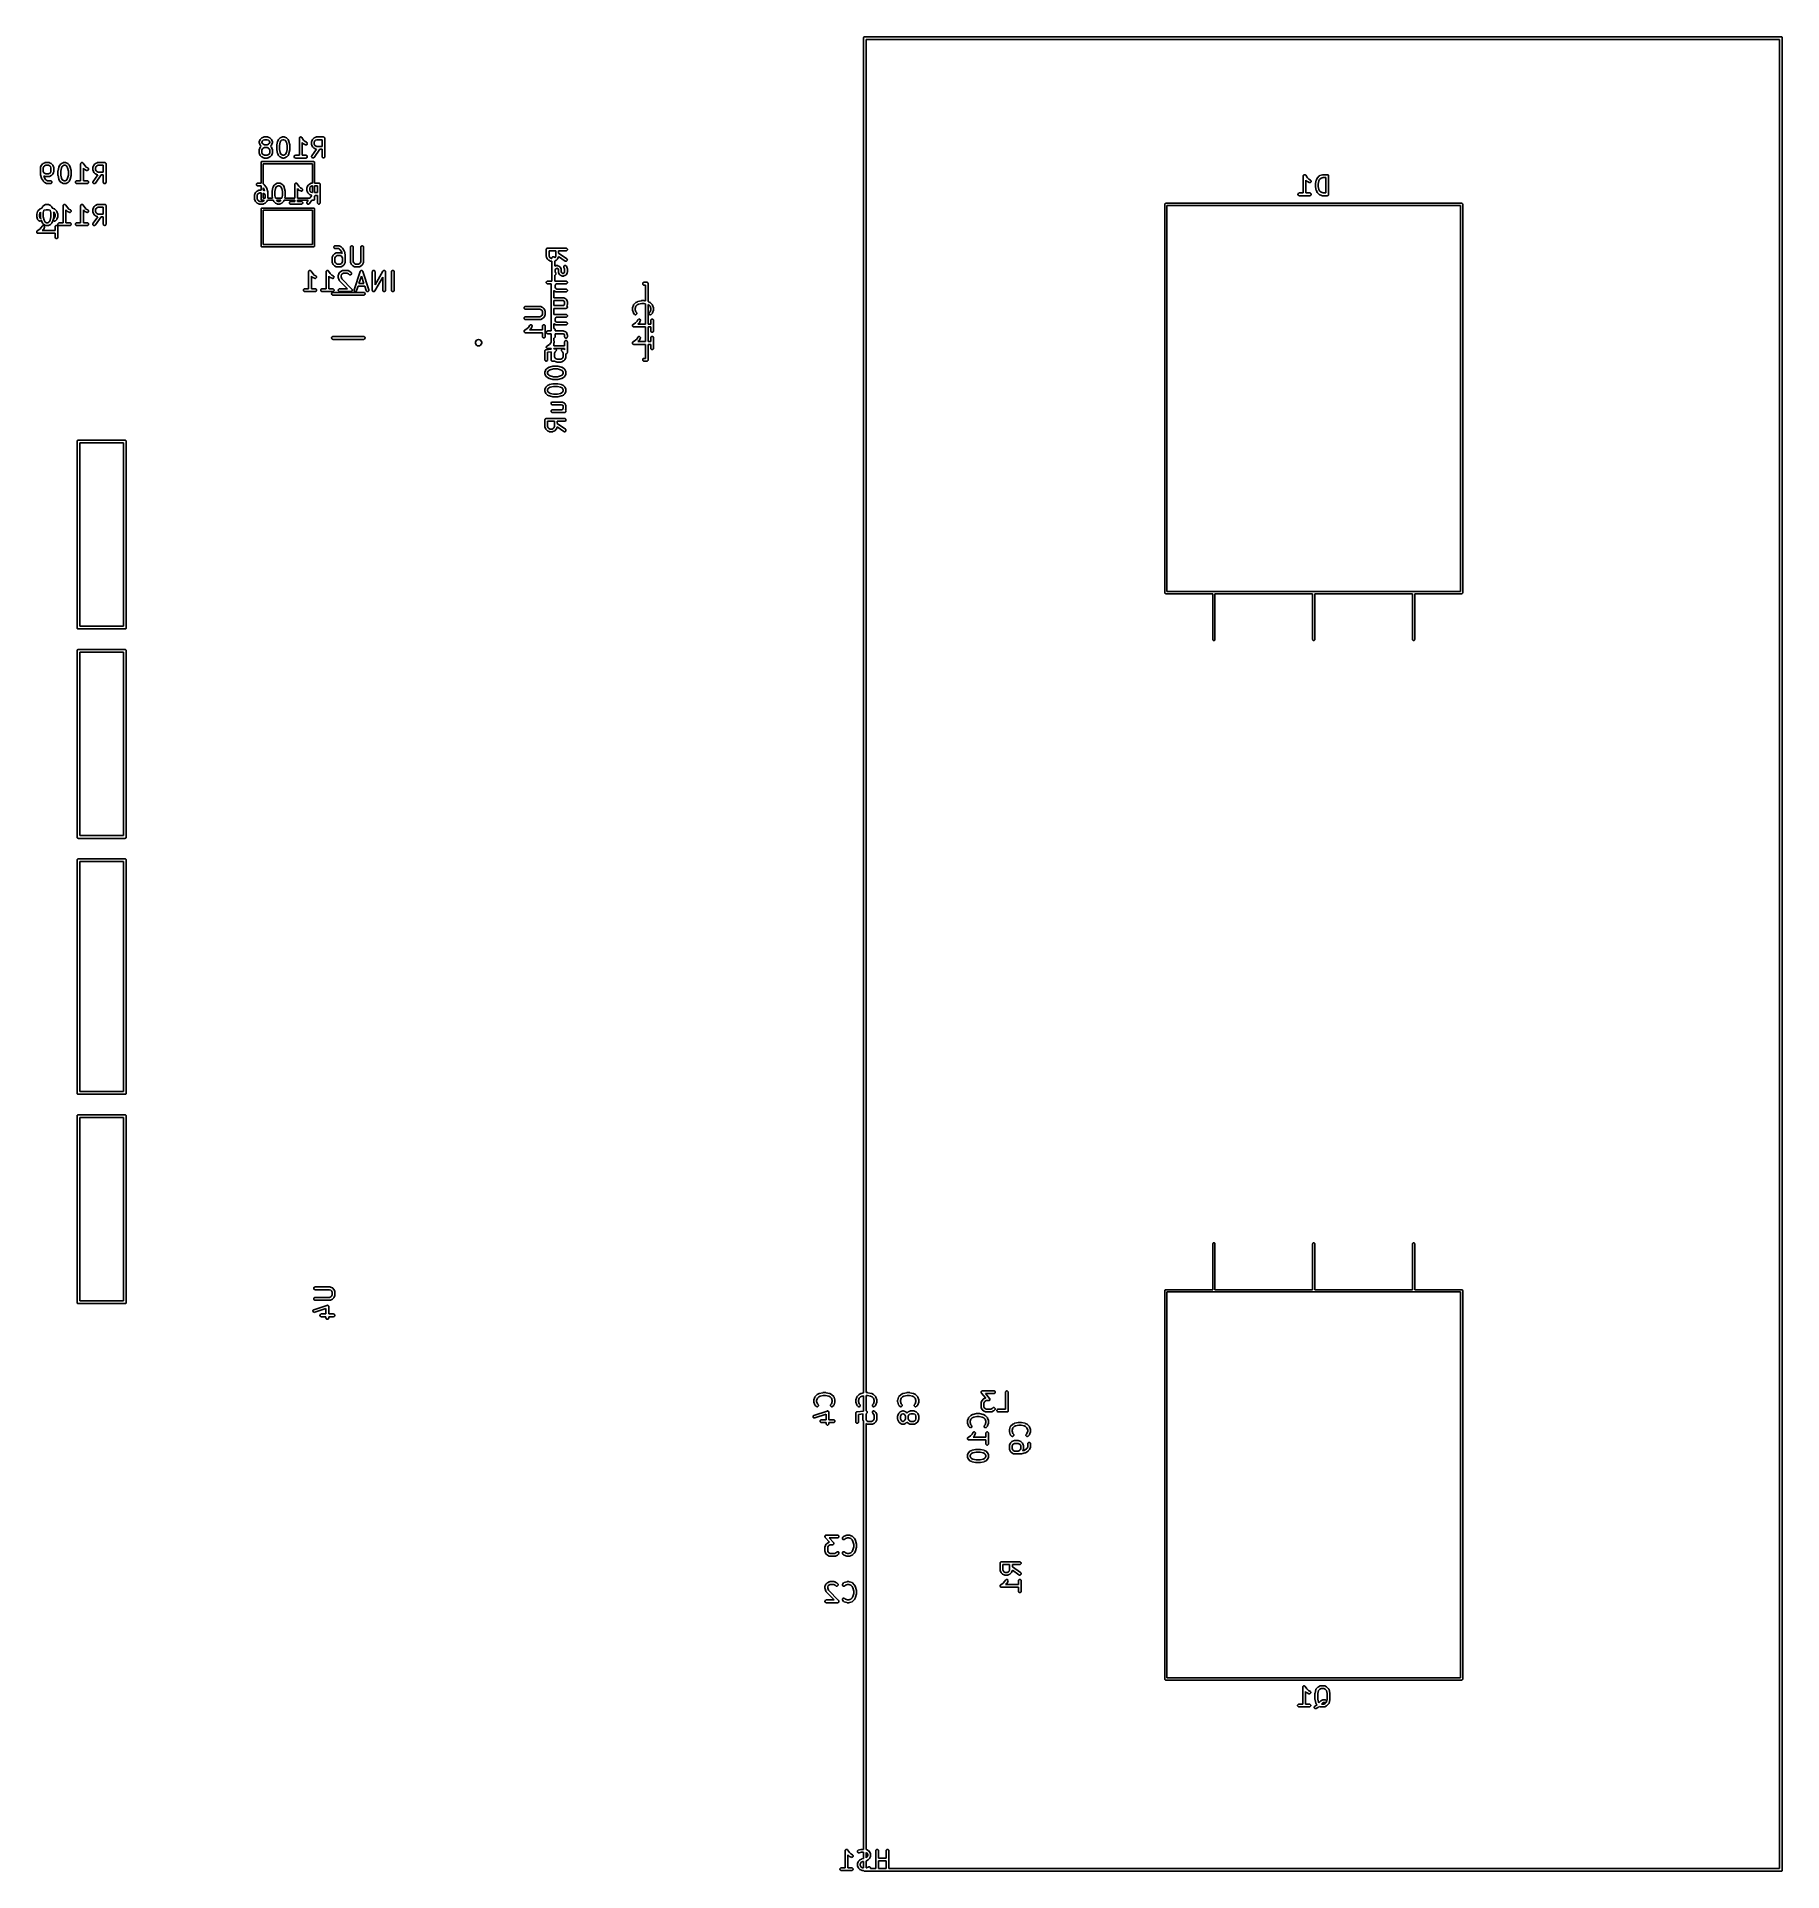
# Model space of a CAD drawing. Extents: x 102 to 197, y -141 to -41.
import ezdxf

# ---------------------------------------------------------------- set-up
doc = ezdxf.new("R2010")
doc.units = 0
doc.header["$MEASUREMENT"] = 0
doc.layers.add('BLACK', color=7, linetype='CONTINUOUS')

msp = doc.modelspace()

# ---------------------------------------------------------------- linework, layer by layer
at = {"layer": 'BLACK', "linetype": 'CONTINUOUS'}
for p, q in [((146.991, -41.2108), (146.993, -41.2045)), ((146.991, -41.2174), (146.991, -41.2108)), ((146.991, -115.187), (146.991, -41.2174)), ((146.993, -41.2045), (146.994, -41.198)), ((146.994, -41.198), (146.998, -41.1922)), ((146.998, -41.1922), (147, -41.1859)), ((147, -41.1859), (147.004, -41.1808)), ((147.004, -41.1808), (147.008, -41.175)), ((147.008, -41.175), (147.013, -41.1708)), ((147.013, -41.1708), (147.017, -41.1657)), ((147.017, -41.1657), (147.023, -41.1623)), ((147.023, -41.1623), (147.028, -41.158)), ((147.028, -41.158), (147.034, -41.1558)), ((147.034, -41.1558), (147.04, -41.1524)), ((147.04, -41.1524), (147.047, -41.1513)), ((147.047, -41.1513), (147.053, -41.149)), ((147.053, -41.149), (147.059, -41.149)), ((147.059, -41.149), (147.059, -41.149)), ((147.059, -41.149), (197.073, -41.149)), ((147.141, -41.299), (147.141, -115.169)), ((196.991, -41.299), (147.141, -41.299)), ((196.991, -141.149), (196.991, -41.299)), ((197.073, -41.149), (197.079, -41.149)), ((197.073, -41.149), (197.073, -41.149)), ((197.079, -41.149), (197.085, -41.1513)), ((197.085, -41.1513), (197.092, -41.1524)), ((197.092, -41.1524), (197.098, -41.1558)), ((197.098, -41.1558), (197.104, -41.158)), ((197.104, -41.158), (197.109, -41.1623)), ((197.109, -41.1623), (197.115, -41.1657)), ((197.115, -41.1657), (197.119, -41.1708)), ((197.119, -41.1708), (197.124, -41.175)), ((197.124, -41.175), (197.128, -41.1808)), ((197.128, -41.1808), (197.132, -41.1859)), ((197.132, -41.1859), (197.134, -41.1922)), ((197.134, -41.1922), (197.138, -41.198)), ((197.138, -41.198), (197.139, -41.2045)), ((197.139, -41.2045), (197.141, -41.2108)), ((197.141, -41.2108), (197.141, -41.2174)), ((197.141, -41.2174), (197.141, -41.2174)), ((197.141, -41.2174), (197.141, -141.231)), ((114.011, -46.8783), (114.014, -46.8699)), ((114.012, -46.8826), (114.011, -46.8783)), ((114.011, -46.8869), (114.012, -46.8826)), ((114.011, -46.9345), (114.011, -46.8869)), ((114.012, -46.9387), (114.011, -46.9345)), ((114.011, -46.943), (114.012, -46.9387)), ((114.014, -46.9515), (114.011, -46.943)), ((114.014, -46.8699), (114.015, -46.8612)), ((114.015, -46.9601), (114.014, -46.9515)), ((114.015, -46.8612), (114.018, -46.8575)), ((114.018, -46.9639), (114.015, -46.9601)), ((114.018, -46.8575), (114.019, -46.8533)), ((114.019, -46.968), (114.018, -46.9639)), ((114.019, -46.8533), (114.066, -46.7581)), ((114.066, -47.0633), (114.019, -46.968)), ((114.066, -46.7581), (114.074, -46.7484)), ((114.074, -47.0729), (114.066, -47.0633)), ((114.074, -46.7484), (114.08, -46.7386)), ((114.08, -46.7386), (114.128, -46.691)), ((114.128, -46.691), (114.138, -46.6841)), ((114.138, -46.6841), (114.148, -46.6769)), ((114.148, -46.6769), (114.243, -46.6293)), ((114.195, -46.836), (114.161, -46.9046)), ((114.161, -46.9046), (114.161, -46.9168)), ((114.161, -46.9168), (114.195, -46.9853)), ((114.226, -46.8056), (114.195, -46.836)), ((114.195, -46.9853), (114.226, -47.0157)), ((114.294, -46.7714), (114.226, -46.8056)), ((114.226, -47.0157), (114.294, -47.05)), ((114.243, -46.6293), (114.247, -46.6281)), ((114.247, -46.6281), (114.251, -46.6259)), ((114.251, -46.6259), (114.259, -46.6244)), ((114.259, -46.6244), (114.268, -46.6219)), ((114.268, -46.6219), (114.272, -46.6221)), ((114.272, -46.6221), (114.276, -46.6214)), ((114.276, -46.6214), (114.467, -46.6214)), ((114.449, -46.7714), (114.294, -46.7714)), ((114.294, -47.05), (114.449, -47.05)), ((114.518, -46.8056), (114.449, -46.7714)), ((114.449, -47.05), (114.518, -47.0157)), ((114.467, -46.6214), (114.471, -46.6221)), ((114.471, -46.6221), (114.475, -46.6219)), ((114.475, -46.6219), (114.484, -46.6244)), ((114.484, -46.6244), (114.493, -46.6259)), ((114.493, -46.6259), (114.496, -46.6281)), ((114.496, -46.6281), (114.5, -46.6293)), ((114.5, -46.6293), (114.596, -46.6769)), ((114.548, -46.836), (114.518, -46.8056)), ((114.518, -47.0157), (114.548, -46.9853)), ((114.582, -46.9046), (114.548, -46.836)), ((114.548, -46.9853), (114.582, -46.9168)), ((114.582, -46.9168), (114.582, -46.9046)), ((114.596, -46.6769), (114.605, -46.6841)), ((114.605, -46.6841), (114.615, -46.691)), ((114.615, -46.691), (114.663, -46.7386)), ((114.663, -46.7386), (114.67, -46.7484)), ((114.67, -46.7484), (114.677, -46.7581)), ((114.677, -47.0633), (114.67, -47.0729)), ((114.677, -46.7581), (114.724, -46.8533)), ((114.724, -46.968), (114.677, -47.0633)), ((114.724, -46.8533), (114.726, -46.8575)), ((114.726, -46.9639), (114.724, -46.968)), ((114.726, -46.8575), (114.728, -46.8612)), ((114.728, -46.9601), (114.726, -46.9639)), ((114.728, -46.8612), (114.729, -46.8699)), ((114.729, -46.9515), (114.728, -46.9601)), ((114.729, -46.8699), (114.732, -46.8783)), ((114.732, -46.9431), (114.729, -46.9515)), ((114.732, -46.8783), (114.732, -46.8826)), ((114.732, -46.8826), (114.732, -46.8869)), ((114.732, -46.8869), (114.732, -46.9345)), ((114.732, -46.9345), (114.732, -46.9387)), ((114.732, -46.9387), (114.732, -46.9431)), ((114.963, -47.0773), (114.965, -47.0683)), ((114.965, -47.0683), (114.966, -47.0591)), ((114.966, -47.0591), (115.013, -46.8687)), ((115.013, -46.8687), (115.016, -46.8612)), ((115.016, -46.8612), (115.019, -46.8533)), ((115.019, -46.8533), (115.066, -46.7581)), ((115.066, -46.7581), (115.074, -46.7484)), ((115.074, -46.7484), (115.08, -46.7386)), ((115.08, -46.7386), (115.128, -46.691)), ((115.157, -46.913), (115.113, -47.0866)), ((115.128, -46.691), (115.138, -46.6841)), ((115.138, -46.6841), (115.148, -46.6769)), ((115.148, -46.6769), (115.243, -46.6293)), ((115.195, -46.836), (115.157, -46.913)), ((115.226, -46.8056), (115.195, -46.836)), ((115.294, -46.7714), (115.226, -46.8056)), ((115.243, -46.6293), (115.247, -46.6281)), ((115.247, -46.6281), (115.251, -46.6259)), ((115.251, -46.6259), (115.259, -46.6244)), ((115.259, -46.6244), (115.268, -46.6219)), ((115.268, -46.6219), (115.272, -46.6221)), ((115.272, -46.6221), (115.276, -46.6214)), ((115.276, -46.6214), (115.372, -46.6214)), ((115.354, -46.7714), (115.294, -46.7714)), ((115.422, -46.8056), (115.354, -46.7714)), ((115.372, -46.6214), (115.376, -46.6221)), ((115.376, -46.6221), (115.38, -46.6219)), ((115.38, -46.6219), (115.389, -46.6244)), ((115.389, -46.6244), (115.397, -46.6259)), ((115.397, -46.6259), (115.401, -46.6281)), ((115.401, -46.6281), (115.405, -46.6293)), ((115.405, -46.6293), (115.5, -46.6769)), ((115.453, -46.836), (115.422, -46.8056)), ((115.491, -46.913), (115.453, -46.836)), ((115.535, -47.0866), (115.491, -46.913)), ((115.5, -46.6769), (115.51, -46.6841)), ((115.51, -46.6841), (115.52, -46.691)), ((115.52, -46.691), (115.568, -46.7386)), ((115.568, -46.7386), (115.574, -46.7484)), ((115.574, -46.7484), (115.582, -46.7581)), ((115.582, -46.7581), (115.629, -46.8533)), ((115.629, -46.8533), (115.632, -46.8612)), ((115.632, -46.8612), (115.635, -46.8687)), ((115.635, -46.8687), (115.682, -47.0591)), ((115.682, -47.0591), (115.683, -47.0683)), ((115.683, -47.0683), (115.685, -47.0773)), ((116.201, -46.6964), (116.202, -46.6923)), ((116.201, -47.6214), (116.201, -46.6964)), ((116.202, -46.6881), (116.204, -46.6795)), ((116.202, -46.6923), (116.202, -46.6881)), ((116.204, -46.6795), (116.206, -46.6707)), ((116.206, -46.6707), (116.208, -46.6671)), ((116.208, -46.6671), (116.209, -46.6631)), ((116.209, -46.6631), (116.214, -46.6559)), ((116.214, -46.6559), (116.219, -46.6482)), ((116.219, -46.6482), (116.222, -46.6455)), ((116.222, -46.6455), (116.225, -46.6421)), ((116.225, -46.6421), (116.232, -46.6372)), ((116.232, -46.6372), (116.239, -46.6314)), ((116.239, -46.6314), (116.243, -46.63)), ((116.243, -46.63), (116.246, -46.6277)), ((116.246, -46.6277), (116.255, -46.6256)), ((116.255, -46.6256), (116.263, -46.6225)), ((116.263, -46.6225), (116.268, -46.6225)), ((116.268, -46.6225), (116.272, -46.6215)), ((116.272, -46.6215), (116.28, -46.6225)), ((116.28, -46.6225), (116.289, -46.6225)), ((116.289, -46.6225), (116.293, -46.6239)), ((116.293, -46.6239), (116.297, -46.6244)), ((116.297, -46.6244), (116.305, -46.6284)), ((116.305, -46.6284), (116.314, -46.6314)), ((116.314, -46.6314), (116.317, -46.6341)), ((116.317, -46.6341), (116.321, -46.6359)), ((116.321, -46.6359), (116.327, -46.6424)), ((116.327, -46.6424), (116.334, -46.6482)), ((116.334, -46.6482), (116.336, -46.6518)), ((116.336, -46.6518), (116.339, -46.6548)), ((116.339, -46.6548), (116.43, -46.7915)), ((116.414, -46.9875), (116.351, -46.9251)), ((116.351, -46.9251), (116.351, -47.6214)), ((116.424, -46.9944), (116.414, -46.9875)), ((116.433, -47.0016), (116.424, -46.9944)), ((116.43, -46.7915), (116.511, -46.8728)), ((116.529, -47.0492), (116.433, -47.0016)), ((116.511, -46.8728), (116.596, -46.915)), ((116.554, -47.0566), (116.529, -47.0492)), ((116.58, -47.055), (116.554, -47.0566)), ((116.603, -47.0447), (116.58, -47.055)), ((116.596, -46.915), (116.617, -46.9305)), ((116.622, -47.0268), (116.603, -47.0447)), ((116.617, -46.9305), (116.631, -46.9523)), ((116.634, -47.0035), (116.622, -47.0268)), ((116.631, -46.9523), (116.637, -46.9776)), ((116.637, -46.9776), (116.634, -47.0035)), ((116.868, -46.8869), (116.869, -46.8826)), ((116.868, -47.0297), (116.868, -46.8869)), ((116.869, -47.034), (116.868, -47.0297)), ((116.869, -46.8783), (116.871, -46.8699)), ((116.869, -46.8826), (116.869, -46.8783)), ((116.869, -47.0383), (116.869, -47.034)), ((116.871, -47.0467), (116.869, -47.0383)), ((116.871, -46.8699), (116.873, -46.8612)), ((116.873, -47.0554), (116.871, -47.0467)), ((116.873, -46.8612), (116.875, -46.8575)), ((116.875, -47.0591), (116.873, -47.0554)), ((116.875, -46.8575), (116.876, -46.8533)), ((116.876, -47.0633), (116.875, -47.0591)), ((116.876, -46.8533), (116.924, -46.7581)), ((116.924, -47.1585), (116.876, -47.0633)), ((116.924, -46.7581), (116.931, -46.7484)), ((116.931, -46.7484), (116.938, -46.7386)), ((116.938, -46.7386), (116.985, -46.691)), ((116.985, -46.691), (116.995, -46.6841)), ((116.995, -46.6841), (117.005, -46.6769)), ((117.005, -46.6769), (117.1, -46.6293)), ((117.052, -46.836), (117.018, -46.9046)), ((117.018, -46.9046), (117.018, -47.012)), ((117.018, -47.012), (117.052, -47.0805)), ((117.083, -46.8056), (117.052, -46.836)), ((117.151, -46.7714), (117.083, -46.8056)), ((117.1, -46.6293), (117.104, -46.6281)), ((117.104, -46.6281), (117.108, -46.6259)), ((117.108, -46.6259), (117.117, -46.6244)), ((117.117, -46.6244), (117.125, -46.6219)), ((117.125, -46.6219), (117.129, -46.6221)), ((117.129, -46.6221), (117.134, -46.6214)), ((117.134, -46.6214), (117.514, -46.6214)), ((117.439, -46.7714), (117.151, -46.7714)), ((117.439, -47.1452), (117.439, -46.7714)), ((117.514, -46.6214), (117.521, -46.6225)), ((117.521, -46.6225), (117.527, -46.6225)), ((117.527, -46.6225), (117.534, -46.6248)), ((117.534, -46.6248), (117.54, -46.6259)), ((117.54, -46.6259), (117.546, -46.6292)), ((117.546, -46.6292), (117.552, -46.6314)), ((117.552, -46.6314), (117.557, -46.6356)), ((117.557, -46.6356), (117.563, -46.6389)), ((117.563, -46.6389), (117.567, -46.644)), ((117.567, -46.644), (117.572, -46.6482)), ((117.572, -46.6482), (117.575, -46.6539)), ((117.575, -46.6539), (117.579, -46.6589)), ((117.579, -46.6589), (117.582, -46.665)), ((117.582, -46.665), (117.585, -46.6707)), ((117.585, -46.6707), (117.586, -46.6772)), ((117.586, -46.6772), (117.588, -46.6834)), ((117.588, -46.6834), (117.588, -46.6899)), ((117.588, -46.6899), (117.589, -46.6964)), ((117.589, -46.6964), (117.589, -47.6964)), ((102.21, -48.0749), (102.305, -48.0273)), ((102.305, -48.0273), (102.309, -48.0261)), ((102.309, -48.0261), (102.313, -48.0239)), ((102.313, -48.0239), (102.321, -48.0224)), ((102.321, -48.0224), (102.33, -48.0199)), ((102.33, -48.0199), (102.334, -48.0201)), ((102.334, -48.0201), (102.338, -48.0194)), ((102.338, -48.0194), (102.529, -48.0194)), ((102.529, -48.0194), (102.533, -48.0201)), ((102.533, -48.0201), (102.537, -48.0199)), ((102.537, -48.0199), (102.546, -48.0224)), ((102.546, -48.0224), (102.555, -48.0239)), ((102.555, -48.0239), (102.558, -48.0261)), ((102.558, -48.0261), (102.562, -48.0273)), ((102.562, -48.0273), (102.658, -48.0749)), ((103.21, -48.0749), (103.305, -48.0273)), ((103.305, -48.0273), (103.309, -48.0261)), ((103.309, -48.0261), (103.313, -48.0239)), ((103.313, -48.0239), (103.321, -48.0224)), ((103.321, -48.0224), (103.33, -48.0199)), ((103.33, -48.0199), (103.334, -48.0201)), ((103.334, -48.0201), (103.338, -48.0194)), ((103.338, -48.0194), (103.434, -48.0194)), ((103.434, -48.0194), (103.438, -48.0201)), ((103.438, -48.0201), (103.442, -48.0199)), ((103.442, -48.0199), (103.451, -48.0224)), ((103.451, -48.0224), (103.459, -48.0239)), ((103.459, -48.0239), (103.463, -48.0261)), ((103.463, -48.0261), (103.467, -48.0273)), ((103.467, -48.0273), (103.562, -48.0749)), ((104.266, -48.0775), (104.268, -48.0687)), ((104.268, -48.0687), (104.27, -48.0651)), ((104.27, -48.0651), (104.271, -48.0611)), ((104.271, -48.0611), (104.276, -48.0539)), ((104.276, -48.0539), (104.281, -48.0462)), ((104.281, -48.0462), (104.284, -48.0435)), ((104.284, -48.0435), (104.287, -48.0401)), ((104.287, -48.0401), (104.294, -48.0352)), ((104.294, -48.0352), (104.301, -48.0294)), ((104.301, -48.0294), (104.305, -48.028)), ((104.305, -48.028), (104.308, -48.0257)), ((104.308, -48.0257), (104.317, -48.0236)), ((104.317, -48.0236), (104.325, -48.0205)), ((104.325, -48.0205), (104.33, -48.0205)), ((104.33, -48.0205), (104.334, -48.0195)), ((104.334, -48.0195), (104.342, -48.0205)), ((104.342, -48.0205), (104.351, -48.0205)), ((104.351, -48.0205), (104.355, -48.0219)), ((104.355, -48.0219), (104.359, -48.0224)), ((104.359, -48.0224), (104.367, -48.0264)), ((104.367, -48.0264), (104.376, -48.0294)), ((104.376, -48.0294), (104.379, -48.0321)), ((104.379, -48.0321), (104.383, -48.0339)), ((104.383, -48.0339), (104.389, -48.0404)), ((104.389, -48.0404), (104.396, -48.0462)), ((104.396, -48.0462), (104.398, -48.0498)), ((104.398, -48.0498), (104.401, -48.0528)), ((104.401, -48.0528), (104.492, -48.1895)), ((105.067, -48.0749), (105.162, -48.0273)), ((105.162, -48.0273), (105.166, -48.0261)), ((105.166, -48.0261), (105.17, -48.0239)), ((105.17, -48.0239), (105.179, -48.0224)), ((105.179, -48.0224), (105.187, -48.0199)), ((105.187, -48.0199), (105.191, -48.0201)), ((105.191, -48.0201), (105.196, -48.0194)), ((105.196, -48.0194), (105.576, -48.0194)), ((105.576, -48.0194), (105.583, -48.0205)), ((105.583, -48.0205), (105.59, -48.0205)), ((105.59, -48.0205), (105.596, -48.0228)), ((105.596, -48.0228), (105.602, -48.0239)), ((105.602, -48.0239), (105.608, -48.0272)), ((105.608, -48.0272), (105.614, -48.0294)), ((105.614, -48.0294), (105.619, -48.0336)), ((105.619, -48.0336), (105.625, -48.0369)), ((105.625, -48.0369), (105.629, -48.042)), ((105.629, -48.042), (105.634, -48.0462)), ((105.634, -48.0462), (105.637, -48.0519)), ((105.637, -48.0519), (105.641, -48.0569)), ((105.641, -48.0569), (105.644, -48.063)), ((105.644, -48.063), (105.647, -48.0687)), ((105.647, -48.0687), (105.648, -48.0752)), ((114.011, -47.3069), (114.014, -47.2984)), ((114.012, -47.3112), (114.011, -47.3069)), ((114.011, -47.3154), (114.012, -47.3112)), ((114.011, -47.5059), (114.011, -47.3154)), ((114.012, -47.5102), (114.011, -47.5059)), ((114.011, -47.5145), (114.012, -47.5102)), ((114.014, -47.5229), (114.011, -47.5145)), ((114.014, -47.2984), (114.015, -47.2898)), ((114.015, -47.5316), (114.014, -47.5229)), ((114.015, -47.2898), (114.018, -47.286)), ((114.018, -47.5353), (114.015, -47.5316)), ((114.018, -47.286), (114.019, -47.2819)), ((114.019, -47.5394), (114.018, -47.5353)), ((114.019, -47.2819), (114.066, -47.1866)), ((114.066, -47.6347), (114.019, -47.5394)), ((114.066, -47.1866), (114.074, -47.177)), ((114.074, -47.6443), (114.066, -47.6347)), ((114.08, -47.0827), (114.074, -47.0729)), ((114.074, -47.177), (114.08, -47.1672)), ((114.08, -47.6542), (114.074, -47.6443)), ((114.123, -47.125), (114.08, -47.0827)), ((114.08, -47.1672), (114.123, -47.125)), ((114.128, -47.7018), (114.08, -47.6542)), ((114.11, -48.0114), (114.112, -48.0064)), ((114.11, -48.0167), (114.11, -48.0114)), ((114.11, -48.0168), (114.11, -48.0167)), ((114.11, -49.1394), (114.11, -48.0168)), ((114.112, -48.0064), (114.113, -48.0012)), ((114.113, -48.0012), (114.115, -47.9965)), ((114.115, -47.9965), (114.117, -47.9915)), ((114.117, -47.9915), (114.121, -47.9875)), ((114.121, -47.9875), (114.123, -47.9828)), ((114.123, -47.9828), (114.127, -47.9794)), ((114.127, -47.9794), (114.131, -47.9753)), ((114.138, -47.7087), (114.128, -47.7018)), ((114.131, -47.9753), (114.135, -47.9727)), ((114.135, -47.9727), (114.14, -47.9692)), ((114.148, -47.7158), (114.138, -47.7087)), ((114.14, -47.9692), (114.145, -47.9674)), ((114.145, -47.9674), (114.149, -47.9647)), ((114.243, -47.7635), (114.148, -47.7158)), ((114.149, -47.9647), (114.154, -47.9638)), ((114.154, -47.9638), (114.159, -47.962)), ((114.159, -47.962), (114.165, -47.962)), ((114.195, -47.2646), (114.161, -47.3331)), ((114.161, -47.3331), (114.161, -47.4882)), ((114.161, -47.4882), (114.195, -47.5567)), ((114.165, -47.962), (114.165, -47.962)), ((114.165, -47.962), (116.975, -47.962)), ((114.226, -47.2342), (114.195, -47.2646)), ((114.195, -47.5567), (114.226, -47.5871)), ((114.294, -47.2), (114.226, -47.2342)), ((114.226, -47.5871), (114.294, -47.6214)), ((114.247, -47.7647), (114.243, -47.7635)), ((114.251, -47.7669), (114.247, -47.7647)), ((114.259, -47.7684), (114.251, -47.7669)), ((114.268, -47.7709), (114.259, -47.7684)), ((114.272, -47.7706), (114.268, -47.7709)), ((114.276, -47.7714), (114.272, -47.7706)), ((114.467, -47.7714), (114.276, -47.7714)), ((114.449, -47.2), (114.294, -47.2)), ((114.294, -47.6214), (114.449, -47.6214)), ((114.518, -47.2342), (114.449, -47.2)), ((114.449, -47.6214), (114.518, -47.5871)), ((114.471, -47.7706), (114.467, -47.7714)), ((114.475, -47.7709), (114.471, -47.7706)), ((114.484, -47.7684), (114.475, -47.7709)), ((114.493, -47.7669), (114.484, -47.7684)), ((114.496, -47.7647), (114.493, -47.7669)), ((114.5, -47.7635), (114.496, -47.7647)), ((114.596, -47.7158), (114.5, -47.7635)), ((114.548, -47.2646), (114.518, -47.2342)), ((114.518, -47.5871), (114.548, -47.5567)), ((114.582, -47.3331), (114.548, -47.2646)), ((114.548, -47.5567), (114.582, -47.4882)), ((114.582, -47.4882), (114.582, -47.3331)), ((114.605, -47.7087), (114.596, -47.7158)), ((114.615, -47.7018), (114.605, -47.7087)), ((114.663, -47.6542), (114.615, -47.7018)), ((114.663, -47.0827), (114.621, -47.125)), ((114.621, -47.125), (114.663, -47.1672)), ((114.67, -47.0729), (114.663, -47.0827)), ((114.663, -47.1672), (114.67, -47.177)), ((114.67, -47.6443), (114.663, -47.6542)), ((114.67, -47.177), (114.677, -47.1866)), ((114.677, -47.6347), (114.67, -47.6443)), ((114.677, -47.1866), (114.724, -47.2819)), ((114.724, -47.5394), (114.677, -47.6347)), ((114.724, -47.2819), (114.726, -47.286)), ((114.726, -47.5353), (114.724, -47.5394)), ((114.726, -47.286), (114.728, -47.2898)), ((114.728, -47.5316), (114.726, -47.5353)), ((114.728, -47.2898), (114.729, -47.2984)), ((114.729, -47.5229), (114.728, -47.5316)), ((114.729, -47.2984), (114.732, -47.3069)), ((114.732, -47.5145), (114.729, -47.5229)), ((114.732, -47.3069), (114.732, -47.3112)), ((114.732, -47.3112), (114.732, -47.3154)), ((114.732, -47.3154), (114.732, -47.5059)), ((114.732, -47.5059), (114.732, -47.5102)), ((114.732, -47.5102), (114.732, -47.5145)), ((114.963, -47.3154), (114.963, -47.0773)), ((114.965, -47.3245), (114.963, -47.3154)), ((114.966, -47.3336), (114.965, -47.3245)), ((115.013, -47.5241), (114.966, -47.3336)), ((115.016, -47.5316), (115.013, -47.5241)), ((115.019, -47.5394), (115.016, -47.5316)), ((115.066, -47.6347), (115.019, -47.5394)), ((115.074, -47.6443), (115.066, -47.6347)), ((115.08, -47.6542), (115.074, -47.6443)), ((115.128, -47.7018), (115.08, -47.6542)), ((115.113, -47.0866), (115.113, -47.3062)), ((115.113, -47.3062), (115.157, -47.4797)), ((115.138, -47.7087), (115.128, -47.7018)), ((115.148, -47.7158), (115.138, -47.7087)), ((115.243, -47.7635), (115.148, -47.7158)), ((115.157, -47.4797), (115.195, -47.5567)), ((115.195, -47.5567), (115.226, -47.5871)), ((115.226, -47.5871), (115.294, -47.6214)), ((115.247, -47.7647), (115.243, -47.7635)), ((115.251, -47.7669), (115.247, -47.7647)), ((115.259, -47.7684), (115.251, -47.7669)), ((115.268, -47.7709), (115.259, -47.7684)), ((115.272, -47.7706), (115.268, -47.7709)), ((115.276, -47.7714), (115.272, -47.7706)), ((115.372, -47.7714), (115.276, -47.7714)), ((115.294, -47.6214), (115.354, -47.6214)), ((115.354, -47.6214), (115.422, -47.5871)), ((115.376, -47.7706), (115.372, -47.7714)), ((115.38, -47.7709), (115.376, -47.7706)), ((115.389, -47.7684), (115.38, -47.7709)), ((115.397, -47.7669), (115.389, -47.7684)), ((115.401, -47.7647), (115.397, -47.7669)), ((115.405, -47.7635), (115.401, -47.7647)), ((115.5, -47.7158), (115.405, -47.7635)), ((115.422, -47.5871), (115.453, -47.5567)), ((115.453, -47.5567), (115.491, -47.4797)), ((115.491, -47.4797), (115.535, -47.3062)), ((115.51, -47.7087), (115.5, -47.7158)), ((115.52, -47.7018), (115.51, -47.7087)), ((115.568, -47.6542), (115.52, -47.7018)), ((115.535, -47.3062), (115.535, -47.0866)), ((115.574, -47.6443), (115.568, -47.6542)), ((115.582, -47.6347), (115.574, -47.6443)), ((115.629, -47.5394), (115.582, -47.6347)), ((115.632, -47.5316), (115.629, -47.5394)), ((115.635, -47.5241), (115.632, -47.5316)), ((115.682, -47.3336), (115.635, -47.5241)), ((115.683, -47.3245), (115.682, -47.3336)), ((115.685, -47.3154), (115.683, -47.3245)), ((115.685, -47.0773), (115.685, -47.3154)), ((115.917, -47.6834), (115.926, -47.6589)), ((115.917, -47.7094), (115.917, -47.6834)), ((115.926, -47.7339), (115.917, -47.7094)), ((115.926, -47.6589), (115.942, -47.6389)), ((115.942, -47.7538), (115.926, -47.7339)), ((115.942, -47.6389), (115.965, -47.6259)), ((115.965, -47.7669), (115.942, -47.7538)), ((115.965, -47.6259), (115.991, -47.6214)), ((115.991, -47.7714), (115.965, -47.7669)), ((115.991, -47.6214), (116.201, -47.6214)), ((116.562, -47.7714), (115.991, -47.7714)), ((116.351, -47.6214), (116.562, -47.6214)), ((116.562, -47.6214), (116.588, -47.6259)), ((116.588, -47.7669), (116.562, -47.7714)), ((116.588, -47.6259), (116.61, -47.6389)), ((116.61, -47.7538), (116.588, -47.7669)), ((116.61, -47.6389), (116.627, -47.6589)), ((116.627, -47.7339), (116.61, -47.7538)), ((116.627, -47.6589), (116.636, -47.6834)), ((116.636, -47.7094), (116.627, -47.7339)), ((116.636, -47.6834), (116.636, -47.7094)), ((116.868, -47.7029), (116.871, -47.677)), ((116.875, -47.7281), (116.868, -47.7029)), ((116.871, -47.677), (116.882, -47.6534)), ((116.89, -47.7494), (116.875, -47.7281)), ((116.882, -47.6534), (117.132, -47.295)), ((116.911, -47.7644), (116.89, -47.7494)), ((116.937, -47.7711), (116.911, -47.7644)), ((116.931, -47.1682), (116.924, -47.1585)), ((116.938, -47.178), (116.931, -47.1682)), ((116.962, -47.7688), (116.937, -47.7711)), ((116.985, -47.2256), (116.938, -47.178)), ((116.986, -47.7578), (116.962, -47.7688)), ((116.975, -47.962), (116.981, -47.962)), ((116.975, -47.962), (116.975, -47.962)), ((116.981, -47.962), (116.986, -47.9638)), ((116.995, -47.2325), (116.985, -47.2256)), ((117.004, -47.7394), (116.986, -47.7578)), ((116.986, -47.9638), (116.991, -47.9647)), ((116.991, -47.9647), (116.995, -47.9674)), ((117.005, -47.2397), (116.995, -47.2325)), ((116.995, -47.9674), (117, -47.9692)), ((117, -47.9692), (117.005, -47.9727)), ((117.315, -47.2952), (117.004, -47.7394)), ((117.1, -47.2873), (117.005, -47.2397)), ((117.005, -47.9727), (117.009, -47.9753)), ((117.009, -47.9753), (117.013, -47.9794)), ((117.013, -47.9794), (117.017, -47.9828)), ((117.017, -47.9828), (117.019, -47.9875)), ((117.019, -47.9875), (117.023, -47.9915)), ((117.023, -47.9915), (117.025, -47.9965)), ((117.025, -47.9965), (117.027, -48.0012)), ((117.027, -48.0012), (117.028, -48.0064)), ((117.028, -48.0064), (117.03, -48.0114)), ((117.03, -48.0114), (117.03, -48.0167)), ((117.03, -48.0167), (117.03, -48.0168)), ((117.03, -48.0168), (117.03, -49.1394)), ((117.052, -47.0805), (117.083, -47.1109)), ((117.083, -47.1109), (117.151, -47.1452)), ((117.104, -47.2885), (117.1, -47.2873)), ((117.108, -47.2907), (117.104, -47.2885)), ((117.117, -47.2922), (117.108, -47.2907)), ((117.125, -47.2947), (117.117, -47.2922)), ((117.129, -47.2944), (117.125, -47.2947)), ((117.132, -47.295), (117.129, -47.2944)), ((117.151, -47.1452), (117.439, -47.1452)), ((117.439, -47.2952), (117.315, -47.2952)), ((117.439, -47.6964), (117.439, -47.2952)), ((117.444, -47.722), (117.439, -47.6964)), ((117.457, -47.7446), (117.444, -47.722)), ((117.477, -47.7613), (117.457, -47.7446)), ((117.501, -47.7702), (117.477, -47.7613)), ((117.527, -47.7702), (117.501, -47.7702)), ((117.552, -47.7613), (117.527, -47.7702)), ((117.572, -47.7446), (117.552, -47.7613)), ((117.585, -47.722), (117.572, -47.7446)), ((117.589, -47.6964), (117.585, -47.722)), ((102.073, -48.2763), (102.076, -48.2679)), ((102.074, -48.2806), (102.073, -48.2763)), ((102.073, -48.2849), (102.074, -48.2806)), ((102.073, -48.6658), (102.073, -48.2849)), ((102.074, -48.6748), (102.073, -48.6658)), ((102.075, -48.684), (102.074, -48.6748)), ((102.123, -48.8745), (102.075, -48.684)), ((102.076, -48.2679), (102.077, -48.2592)), ((102.077, -48.2592), (102.08, -48.2555)), ((102.08, -48.2555), (102.081, -48.2513)), ((102.081, -48.2513), (102.128, -48.1561)), ((102.128, -48.8861), (102.123, -48.8745)), ((102.128, -48.1561), (102.136, -48.1464)), ((102.133, -48.8979), (102.128, -48.8861)), ((102.228, -49.0407), (102.133, -48.8979)), ((102.136, -48.1464), (102.142, -48.1366)), ((102.142, -48.1366), (102.19, -48.089)), ((102.19, -48.089), (102.2, -48.0821)), ((102.2, -48.0821), (102.21, -48.0749)), ((102.257, -48.234), (102.223, -48.3026)), ((102.223, -48.3026), (102.223, -48.5052)), ((102.223, -48.5052), (102.257, -48.5738)), ((102.233, -49.0461), (102.228, -49.0407)), ((102.238, -49.0522), (102.233, -49.0461)), ((102.285, -49.0998), (102.238, -49.0522)), ((102.305, -48.7805), (102.247, -48.7514)), ((102.247, -48.7514), (102.265, -48.8255)), ((102.288, -48.2036), (102.257, -48.234)), ((102.257, -48.5738), (102.288, -48.6042)), ((102.265, -48.8255), (102.349, -48.9514)), ((102.356, -48.1694), (102.288, -48.2036)), ((102.288, -48.6042), (102.356, -48.6384)), ((102.309, -48.7817), (102.305, -48.7805)), ((102.313, -48.7839), (102.309, -48.7817)), ((102.321, -48.7854), (102.313, -48.7839)), ((102.33, -48.7879), (102.321, -48.7854)), ((102.334, -48.7877), (102.33, -48.7879)), ((102.338, -48.7884), (102.334, -48.7877)), ((102.529, -48.7884), (102.338, -48.7884)), ((102.349, -48.9514), (102.383, -48.9851)), ((102.511, -48.1694), (102.356, -48.1694)), ((102.356, -48.6384), (102.511, -48.6384)), ((102.383, -48.9851), (102.451, -49.0194)), ((102.451, -49.0194), (102.624, -49.0194)), ((102.58, -48.2036), (102.511, -48.1694)), ((102.511, -48.6384), (102.58, -48.6042)), ((102.533, -48.7877), (102.529, -48.7884)), ((102.537, -48.7879), (102.533, -48.7877)), ((102.546, -48.7854), (102.537, -48.7879)), ((102.555, -48.7839), (102.546, -48.7854)), ((102.558, -48.7817), (102.555, -48.7839)), ((102.562, -48.7805), (102.558, -48.7817)), ((102.658, -48.7329), (102.562, -48.7805)), ((102.61, -48.234), (102.58, -48.2036)), ((102.58, -48.6042), (102.61, -48.5738)), ((102.644, -48.3026), (102.61, -48.234)), ((102.61, -48.5738), (102.644, -48.5052)), ((102.624, -49.0194), (102.65, -49.0239)), ((102.644, -48.5052), (102.644, -48.3026)), ((102.65, -49.0239), (102.672, -49.0369)), ((102.658, -48.0749), (102.667, -48.0821)), ((102.667, -48.7257), (102.658, -48.7329)), ((102.667, -48.0821), (102.677, -48.089)), ((102.677, -48.7188), (102.667, -48.7257)), ((102.672, -49.0369), (102.689, -49.0569)), ((102.677, -48.089), (102.725, -48.1366)), ((102.725, -48.6712), (102.677, -48.7188)), ((102.689, -49.0569), (102.698, -49.0814)), ((102.725, -48.1366), (102.732, -48.1464)), ((102.732, -48.6614), (102.725, -48.6712)), ((102.732, -48.1464), (102.739, -48.1561)), ((102.739, -48.6517), (102.732, -48.6614)), ((102.739, -48.1561), (102.786, -48.2513)), ((102.786, -48.5565), (102.739, -48.6517)), ((102.786, -48.2513), (102.788, -48.2555)), ((102.788, -48.5523), (102.786, -48.5565)), ((102.788, -48.2555), (102.79, -48.2592)), ((102.79, -48.5486), (102.788, -48.5523)), ((102.79, -48.2592), (102.791, -48.2679)), ((102.791, -48.5399), (102.79, -48.5486)), ((102.791, -48.2679), (102.794, -48.2763)), ((102.794, -48.5315), (102.791, -48.5399)), ((102.794, -48.2763), (102.794, -48.2806)), ((102.794, -48.2806), (102.794, -48.2849)), ((102.794, -48.2849), (102.794, -48.523)), ((102.794, -48.523), (102.794, -48.5272)), ((102.794, -48.5272), (102.794, -48.5315)), ((103.025, -48.4753), (103.027, -48.4663)), ((103.025, -48.7134), (103.025, -48.4753)), ((103.027, -48.7225), (103.025, -48.7134)), ((103.027, -48.4663), (103.028, -48.4571)), ((103.028, -48.7316), (103.027, -48.7225)), ((103.028, -48.4571), (103.075, -48.2667)), ((103.075, -48.9221), (103.028, -48.7316)), ((103.075, -48.2667), (103.078, -48.2592)), ((103.078, -48.9296), (103.075, -48.9221)), ((103.078, -48.2592), (103.081, -48.2513)), ((103.081, -48.9374), (103.078, -48.9296)), ((103.081, -48.2513), (103.128, -48.1561)), ((103.128, -49.0327), (103.081, -48.9374)), ((103.128, -48.1561), (103.136, -48.1464)), ((103.136, -49.0423), (103.128, -49.0327)), ((103.136, -48.1464), (103.142, -48.1366)), ((103.142, -49.0522), (103.136, -49.0423)), ((103.142, -48.1366), (103.19, -48.089)), ((103.19, -49.0998), (103.142, -49.0522)), ((103.219, -48.311), (103.175, -48.4846)), ((103.175, -48.4846), (103.175, -48.7042)), ((103.175, -48.7042), (103.219, -48.8777)), ((103.19, -48.089), (103.2, -48.0821)), ((103.2, -48.0821), (103.21, -48.0749)), ((103.257, -48.234), (103.219, -48.311)), ((103.219, -48.8777), (103.257, -48.9547)), ((103.288, -48.2036), (103.257, -48.234)), ((103.257, -48.9547), (103.288, -48.9851)), ((103.356, -48.1694), (103.288, -48.2036)), ((103.288, -48.9851), (103.356, -49.0194)), ((103.416, -48.1694), (103.356, -48.1694)), ((103.356, -49.0194), (103.416, -49.0194)), ((103.484, -48.2036), (103.416, -48.1694)), ((103.416, -49.0194), (103.484, -48.9851)), ((103.515, -48.234), (103.484, -48.2036)), ((103.484, -48.9851), (103.515, -48.9547)), ((103.553, -48.311), (103.515, -48.234)), ((103.515, -48.9547), (103.553, -48.8777)), ((103.597, -48.4846), (103.553, -48.311)), ((103.553, -48.8777), (103.597, -48.7042)), ((103.562, -48.0749), (103.572, -48.0821)), ((103.572, -48.0821), (103.582, -48.089)), ((103.582, -48.089), (103.63, -48.1366)), ((103.63, -49.0522), (103.582, -49.0998)), ((103.597, -48.7042), (103.597, -48.4846)), ((103.63, -48.1366), (103.636, -48.1464)), ((103.636, -49.0423), (103.63, -49.0522)), ((103.636, -48.1464), (103.644, -48.1561)), ((103.644, -49.0327), (103.636, -49.0423)), ((103.644, -48.1561), (103.691, -48.2513)), ((103.691, -48.9374), (103.644, -49.0327)), ((103.691, -48.2513), (103.694, -48.2592)), ((103.694, -48.9296), (103.691, -48.9374)), ((103.694, -48.2592), (103.697, -48.2667)), ((103.697, -48.9221), (103.694, -48.9296)), ((103.697, -48.2667), (103.744, -48.4571)), ((103.744, -48.7316), (103.697, -48.9221)), ((103.744, -48.4571), (103.745, -48.4663)), ((103.745, -48.7225), (103.744, -48.7316)), ((103.745, -48.4663), (103.747, -48.4753)), ((103.747, -48.7134), (103.745, -48.7225)), ((103.747, -48.4753), (103.747, -48.7134)), ((103.979, -49.0814), (103.988, -49.0569)), ((103.988, -49.0569), (104.004, -49.0369)), ((104.004, -49.0369), (104.027, -49.0239)), ((104.027, -49.0239), (104.053, -49.0194)), ((104.053, -49.0194), (104.263, -49.0194)), ((104.263, -48.0944), (104.264, -48.0903)), ((104.263, -49.0194), (104.263, -48.0944)), ((104.264, -48.0861), (104.266, -48.0775)), ((104.264, -48.0903), (104.264, -48.0861)), ((104.476, -48.3855), (104.413, -48.3231)), ((104.413, -48.3231), (104.413, -49.0194)), ((104.413, -49.0194), (104.624, -49.0194)), ((104.486, -48.3924), (104.476, -48.3855)), ((104.495, -48.3996), (104.486, -48.3924)), ((104.492, -48.1895), (104.573, -48.2708)), ((104.591, -48.4472), (104.495, -48.3996)), ((104.573, -48.2708), (104.658, -48.313)), ((104.616, -48.4546), (104.591, -48.4472)), ((104.642, -48.453), (104.616, -48.4546)), ((104.624, -49.0194), (104.65, -49.0239)), ((104.665, -48.4427), (104.642, -48.453)), ((104.65, -49.0239), (104.672, -49.0369)), ((104.658, -48.313), (104.679, -48.3285)), ((104.684, -48.4248), (104.665, -48.4427)), ((104.672, -49.0369), (104.689, -49.0569)), ((104.679, -48.3285), (104.693, -48.3503)), ((104.696, -48.4015), (104.684, -48.4248)), ((104.689, -49.0569), (104.698, -49.0814)), ((104.693, -48.3503), (104.699, -48.3756)), ((104.699, -48.3756), (104.696, -48.4015)), ((104.93, -48.2849), (104.931, -48.2806)), ((104.93, -48.4277), (104.93, -48.2849)), ((104.931, -48.432), (104.93, -48.4277)), ((104.931, -48.2763), (104.933, -48.2679)), ((104.931, -48.2806), (104.931, -48.2763)), ((104.931, -48.4363), (104.931, -48.432)), ((104.933, -48.4447), (104.931, -48.4363)), ((104.933, -48.2679), (104.935, -48.2592)), ((104.935, -48.4534), (104.933, -48.4447)), ((104.933, -49.075), (104.944, -49.0514)), ((104.935, -48.2592), (104.937, -48.2555)), ((104.937, -48.4571), (104.935, -48.4534)), ((104.937, -48.2555), (104.938, -48.2513)), ((104.938, -48.4613), (104.937, -48.4571)), ((104.938, -48.2513), (104.986, -48.1561)), ((104.986, -48.5565), (104.938, -48.4613)), ((104.944, -49.0514), (105.194, -48.693)), ((104.986, -48.1561), (104.993, -48.1464)), ((104.993, -48.5662), (104.986, -48.5565)), ((104.993, -48.1464), (105, -48.1366)), ((105, -48.576), (104.993, -48.5662)), ((105, -48.1366), (105.047, -48.089)), ((105.047, -48.6236), (105, -48.576)), ((105.047, -48.089), (105.057, -48.0821)), ((105.057, -48.6305), (105.047, -48.6236)), ((105.057, -48.0821), (105.067, -48.0749)), ((105.067, -48.6377), (105.057, -48.6305)), ((105.377, -48.6932), (105.066, -49.1374)), ((105.162, -48.6853), (105.067, -48.6377)), ((105.114, -48.234), (105.08, -48.3026)), ((105.08, -48.3026), (105.08, -48.41)), ((105.08, -48.41), (105.114, -48.4785)), ((105.145, -48.2036), (105.114, -48.234)), ((105.114, -48.4785), (105.145, -48.5089)), ((105.213, -48.1694), (105.145, -48.2036)), ((105.145, -48.5089), (105.213, -48.5432)), ((105.166, -48.6865), (105.162, -48.6853)), ((105.17, -48.6887), (105.166, -48.6865)), ((105.179, -48.6902), (105.17, -48.6887)), ((105.187, -48.6927), (105.179, -48.6902)), ((105.191, -48.6924), (105.187, -48.6927)), ((105.194, -48.693), (105.191, -48.6924)), ((105.501, -48.1694), (105.213, -48.1694)), ((105.213, -48.5432), (105.501, -48.5432)), ((105.501, -48.6932), (105.377, -48.6932)), ((105.501, -48.5432), (105.501, -48.1694)), ((105.501, -49.0944), (105.501, -48.6932)), ((105.648, -48.0752), (105.65, -48.0814)), ((105.65, -48.0814), (105.65, -48.0879)), ((105.65, -48.0879), (105.651, -48.0944)), ((105.651, -48.0944), (105.651, -49.0944)), ((114.23, -48.082), (114.23, -49.1867)), ((116.91, -48.082), (114.23, -48.082)), ((116.91, -49.1394), (116.91, -48.082)), ((170.991, -48.7481), (170.994, -48.7395)), ((170.992, -48.7523), (170.991, -48.7481)), ((170.991, -48.7564), (170.992, -48.7523)), ((170.991, -49.6814), (170.991, -48.7564)), ((170.994, -48.7395), (170.996, -48.7307)), ((170.996, -48.7307), (170.998, -48.7271)), ((170.998, -48.7271), (170.999, -48.7231)), ((170.999, -48.7231), (171.004, -48.7159)), ((171.004, -48.7159), (171.009, -48.7082)), ((171.009, -48.7082), (171.012, -48.7055)), ((171.012, -48.7055), (171.014, -48.7021)), ((171.014, -48.7021), (171.022, -48.6972)), ((171.022, -48.6972), (171.028, -48.6914)), ((171.028, -48.6914), (171.032, -48.69)), ((171.032, -48.69), (171.036, -48.6877)), ((171.036, -48.6877), (171.045, -48.6856)), ((171.045, -48.6856), (171.053, -48.6825)), ((171.053, -48.6825), (171.057, -48.6825)), ((171.057, -48.6825), (171.061, -48.6815)), ((171.061, -48.6815), (171.07, -48.6825)), ((171.07, -48.6825), (171.079, -48.6825)), ((171.079, -48.6825), (171.083, -48.6839)), ((171.083, -48.6839), (171.087, -48.6844)), ((171.087, -48.6844), (171.095, -48.6884)), ((171.095, -48.6884), (171.103, -48.6914)), ((171.103, -48.6914), (171.107, -48.6941)), ((171.107, -48.6941), (171.11, -48.6959)), ((171.11, -48.6959), (171.117, -48.7024)), ((171.117, -48.7024), (171.123, -48.7082)), ((171.123, -48.7082), (171.126, -48.7118)), ((171.126, -48.7118), (171.128, -48.7148)), ((171.128, -48.7148), (171.22, -48.8515)), ((171.203, -49.0475), (171.141, -48.9851)), ((171.141, -48.9851), (171.141, -49.6814)), ((171.213, -49.0544), (171.203, -49.0475)), ((171.223, -49.0616), (171.213, -49.0544)), ((171.22, -48.8515), (171.301, -48.9328)), ((171.318, -49.1092), (171.223, -49.0616)), ((171.301, -48.9328), (171.385, -48.975)), ((171.385, -48.975), (171.406, -48.9905)), ((171.406, -48.9905), (171.421, -49.0123)), ((171.424, -49.0635), (171.412, -49.0868)), ((171.421, -49.0123), (171.427, -49.0376)), ((171.427, -49.0376), (171.424, -49.0635)), ((171.66, -49.1668), (171.708, -48.9763)), ((171.708, -48.9763), (171.711, -48.9688)), ((171.711, -48.9688), (171.713, -48.9609)), ((171.713, -48.9609), (171.761, -48.8657)), ((171.761, -48.8657), (171.768, -48.856)), ((171.768, -48.856), (171.775, -48.8462)), ((171.775, -48.8462), (171.87, -48.751)), ((171.851, -49.0207), (171.808, -49.1942)), ((171.89, -48.9437), (171.851, -49.0207)), ((171.87, -48.751), (171.874, -48.7485)), ((171.874, -48.7485), (171.877, -48.7453)), ((171.877, -48.7453), (171.884, -48.7411)), ((171.884, -48.7411), (171.891, -48.736)), ((171.964, -48.8696), (171.89, -48.9437)), ((171.891, -48.736), (171.896, -48.7349)), ((171.896, -48.7349), (171.899, -48.7328)), ((171.899, -48.7328), (172.042, -48.6852)), ((172.078, -48.8314), (171.964, -48.8696)), ((172.042, -48.6852), (172.054, -48.6835)), ((172.054, -48.6835), (172.066, -48.6814)), ((172.066, -48.6814), (172.304, -48.6814)), ((172.229, -48.8314), (172.078, -48.8314)), ((172.229, -49.6814), (172.229, -48.8314)), ((172.304, -48.6814), (172.311, -48.6825)), ((172.311, -48.6825), (172.317, -48.6825)), ((172.317, -48.6825), (172.323, -48.6848)), ((172.323, -48.6848), (172.33, -48.6859)), ((172.33, -48.6859), (172.335, -48.6892)), ((172.335, -48.6892), (172.342, -48.6914)), ((172.342, -48.6914), (172.347, -48.6956)), ((172.347, -48.6956), (172.352, -48.6989)), ((172.352, -48.6989), (172.357, -48.704)), ((172.357, -48.704), (172.362, -48.7082)), ((172.362, -48.7082), (172.365, -48.7139)), ((172.365, -48.7139), (172.369, -48.7189)), ((172.369, -48.7189), (172.371, -48.725)), ((172.371, -48.725), (172.375, -48.7307)), ((172.375, -48.7307), (172.376, -48.7372)), ((172.376, -48.7372), (172.378, -48.7434)), ((172.378, -48.7434), (172.378, -48.7499)), ((172.378, -48.7499), (172.379, -48.7564)), ((172.379, -48.7564), (172.379, -49.7564)), ((102.295, -49.1067), (102.285, -49.0998)), ((102.305, -49.1138), (102.295, -49.1067)), ((102.4, -49.1615), (102.305, -49.1138)), ((102.404, -49.1627), (102.4, -49.1615)), ((102.408, -49.1649), (102.404, -49.1627)), ((102.417, -49.1664), (102.408, -49.1649)), ((102.425, -49.1689), (102.417, -49.1664)), ((102.429, -49.1686), (102.425, -49.1689)), ((102.434, -49.1694), (102.429, -49.1686)), ((102.624, -49.1694), (102.434, -49.1694)), ((102.65, -49.1649), (102.624, -49.1694)), ((102.672, -49.1518), (102.65, -49.1649)), ((102.689, -49.1319), (102.672, -49.1518)), ((102.698, -49.1074), (102.689, -49.1319)), ((102.698, -49.0814), (102.698, -49.1074)), ((103.2, -49.1067), (103.19, -49.0998)), ((103.21, -49.1138), (103.2, -49.1067)), ((103.305, -49.1615), (103.21, -49.1138)), ((103.309, -49.1627), (103.305, -49.1615)), ((103.313, -49.1649), (103.309, -49.1627)), ((103.321, -49.1664), (103.313, -49.1649)), ((103.33, -49.1689), (103.321, -49.1664)), ((103.334, -49.1686), (103.33, -49.1689)), ((103.338, -49.1694), (103.334, -49.1686)), ((103.434, -49.1694), (103.338, -49.1694)), ((103.438, -49.1686), (103.434, -49.1694)), ((103.442, -49.1689), (103.438, -49.1686)), ((103.451, -49.1664), (103.442, -49.1689)), ((103.459, -49.1649), (103.451, -49.1664)), ((103.463, -49.1627), (103.459, -49.1649)), ((103.467, -49.1615), (103.463, -49.1627)), ((103.562, -49.1138), (103.467, -49.1615)), ((103.572, -49.1067), (103.562, -49.1138)), ((103.582, -49.0998), (103.572, -49.1067)), ((103.979, -49.1074), (103.979, -49.0814)), ((103.988, -49.1319), (103.979, -49.1074)), ((104.004, -49.1518), (103.988, -49.1319)), ((104.027, -49.1649), (104.004, -49.1518)), ((104.053, -49.1694), (104.027, -49.1649)), ((104.624, -49.1694), (104.053, -49.1694)), ((104.65, -49.1649), (104.624, -49.1694)), ((104.672, -49.1518), (104.65, -49.1649)), ((104.689, -49.1319), (104.672, -49.1518)), ((104.698, -49.1074), (104.689, -49.1319)), ((104.698, -49.0814), (104.698, -49.1074)), ((104.93, -49.1009), (104.933, -49.075)), ((104.937, -49.1261), (104.93, -49.1009)), ((104.952, -49.1474), (104.937, -49.1261)), ((104.973, -49.1624), (104.952, -49.1474)), ((104.999, -49.1691), (104.973, -49.1624)), ((105.024, -49.1668), (104.999, -49.1691)), ((105.048, -49.1558), (105.024, -49.1668)), ((105.066, -49.1374), (105.048, -49.1558)), ((105.506, -49.12), (105.501, -49.0944)), ((105.519, -49.1426), (105.506, -49.12)), ((105.539, -49.1593), (105.519, -49.1426)), ((105.563, -49.1682), (105.539, -49.1593)), ((105.59, -49.1682), (105.563, -49.1682)), ((105.614, -49.1593), (105.59, -49.1682)), ((105.634, -49.1426), (105.614, -49.1593)), ((105.647, -49.12), (105.634, -49.1426)), ((105.651, -49.0944), (105.647, -49.12)), ((113.757, -49.7772), (113.76, -49.7688)), ((113.758, -49.7815), (113.757, -49.7772)), ((113.757, -49.7858), (113.758, -49.7815)), ((113.757, -50.0239), (113.757, -49.7858)), ((113.758, -50.0282), (113.757, -50.0239)), ((113.757, -50.0325), (113.758, -50.0282)), ((113.76, -50.0409), (113.757, -50.0325)), ((113.76, -49.7688), (113.761, -49.7602)), ((113.761, -50.0496), (113.76, -50.0409)), ((113.761, -49.7602), (113.764, -49.7564)), ((113.764, -50.0533), (113.761, -50.0496)), ((113.764, -49.7564), (113.765, -49.7523)), ((113.765, -50.0574), (113.764, -50.0533)), ((113.765, -49.7523), (113.812, -49.657)), ((113.812, -50.1527), (113.765, -50.0574)), ((113.812, -49.657), (113.82, -49.6474)), ((113.82, -49.6474), (113.826, -49.6375)), ((113.826, -49.6375), (113.874, -49.5899)), ((113.853, -49.2014), (113.862, -49.1769)), ((113.853, -49.2274), (113.853, -49.2014)), ((113.862, -49.2519), (113.853, -49.2274)), ((113.862, -49.1769), (113.879, -49.1569)), ((113.879, -49.2718), (113.862, -49.2519)), ((113.874, -49.5899), (113.884, -49.583)), ((113.879, -49.1569), (113.901, -49.1439)), ((113.901, -49.2849), (113.879, -49.2718)), ((113.884, -49.583), (113.894, -49.5759)), ((113.894, -49.5759), (113.989, -49.5283)), ((113.901, -49.1439), (113.927, -49.1394)), ((113.927, -49.2894), (113.901, -49.2849)), ((113.941, -49.735), (113.907, -49.8035)), ((113.907, -49.8035), (113.907, -50.0062)), ((113.907, -50.0062), (113.941, -50.0747)), ((113.927, -49.1394), (114.11, -49.1394)), ((114.1, -49.2894), (113.927, -49.2894)), ((113.972, -49.7046), (113.941, -49.735)), ((113.941, -50.0747), (113.972, -50.1051)), ((114.04, -49.6703), (113.972, -49.7046)), ((113.989, -49.5283), (113.993, -49.527)), ((113.993, -49.527), (113.997, -49.5249)), ((113.997, -49.5249), (114.005, -49.5233)), ((114.005, -49.5233), (114.014, -49.5208)), ((114.014, -49.5208), (114.018, -49.5211)), ((114.018, -49.5211), (114.022, -49.5203)), ((114.022, -49.5203), (114.11, -49.5203)), ((114.11, -49.6703), (114.04, -49.6703)), ((114.11, -49.2944), (114.1, -49.2894)), ((114.11, -49.5203), (114.11, -49.2944)), ((114.11, -50.0326), (114.11, -49.6703)), ((114.112, -50.0376), (114.11, -50.0326)), ((114.113, -50.0428), (114.112, -50.0376)), ((114.115, -50.0474), (114.113, -50.0428)), ((114.117, -50.0525), (114.115, -50.0474)), ((114.121, -50.0565), (114.117, -50.0525)), ((114.123, -50.0612), (114.121, -50.0565)), ((114.127, -50.0646), (114.123, -50.0612)), ((114.131, -50.0687), (114.127, -50.0646)), ((114.135, -50.0713), (114.131, -50.0687)), ((114.14, -50.0748), (114.135, -50.0713)), ((114.145, -50.0766), (114.14, -50.0748)), ((114.23, -49.1867), (114.246, -49.1949)), ((114.286, -49.4833), (114.23, -49.3991)), ((114.23, -49.3991), (114.23, -49.5234)), ((114.23, -49.5234), (114.239, -49.5249)), ((114.264, -49.7046), (114.23, -49.6878)), ((114.23, -49.6878), (114.23, -49.962)), ((114.23, -49.962), (114.328, -49.962)), ((114.239, -49.5249), (114.242, -49.527)), ((114.242, -49.527), (114.246, -49.5283)), ((114.246, -49.1949), (114.256, -49.2021)), ((114.246, -49.5283), (114.305, -49.5574)), ((114.256, -49.2021), (114.266, -49.209)), ((114.294, -49.735), (114.264, -49.7046)), ((114.266, -49.209), (114.314, -49.2566)), ((114.305, -49.5574), (114.286, -49.4833)), ((114.328, -49.8035), (114.294, -49.735)), ((114.314, -49.2566), (114.318, -49.2627)), ((114.318, -49.2627), (114.323, -49.268)), ((114.323, -49.268), (114.418, -49.4109)), ((114.328, -49.962), (114.328, -49.8035)), ((114.418, -49.4109), (114.423, -49.4226)), ((114.423, -49.4226), (114.428, -49.4343)), ((114.428, -49.4343), (114.476, -49.6248)), ((114.476, -49.6248), (114.477, -49.6339)), ((114.477, -49.6339), (114.478, -49.643)), ((114.478, -49.643), (114.478, -49.962)), ((114.478, -49.962), (114.739, -49.962)), ((114.709, -49.5953), (114.711, -49.5863)), ((114.709, -49.8334), (114.709, -49.5953)), ((114.711, -49.8425), (114.709, -49.8334)), ((114.711, -49.5863), (114.712, -49.5771)), ((114.712, -49.8516), (114.711, -49.8425)), ((114.712, -49.5771), (114.759, -49.3867)), ((114.739, -49.962), (114.712, -49.8516)), ((114.759, -49.3867), (114.762, -49.3792)), ((114.762, -49.3792), (114.765, -49.3713)), ((114.765, -49.3713), (114.812, -49.2761)), ((114.812, -49.2761), (114.82, -49.2664)), ((114.82, -49.2664), (114.826, -49.2566)), ((114.826, -49.2566), (114.874, -49.209)), ((114.903, -49.431), (114.859, -49.6046)), ((114.859, -49.6046), (114.859, -49.8242)), ((114.859, -49.8242), (114.894, -49.962)), ((114.874, -49.209), (114.884, -49.2021)), ((114.884, -49.2021), (114.894, -49.1949)), ((114.894, -49.1949), (114.989, -49.1473)), ((114.894, -49.962), (115.246, -49.962)), ((114.941, -49.354), (114.903, -49.431)), ((114.972, -49.3236), (114.941, -49.354)), ((115.04, -49.2894), (114.972, -49.3236)), ((114.989, -49.1473), (114.993, -49.1461)), ((114.993, -49.1461), (114.997, -49.1439)), ((114.997, -49.1439), (115.005, -49.1424)), ((115.005, -49.1424), (115.014, -49.1399)), ((115.014, -49.1399), (115.018, -49.1401)), ((115.018, -49.1401), (115.022, -49.1394)), ((115.022, -49.1394), (115.118, -49.1394)), ((115.1, -49.2894), (115.04, -49.2894)), ((115.168, -49.3236), (115.1, -49.2894)), ((115.118, -49.1394), (115.122, -49.1401)), ((115.122, -49.1401), (115.126, -49.1399)), ((115.126, -49.1399), (115.135, -49.1424)), ((115.135, -49.1424), (115.143, -49.1439)), ((115.143, -49.1439), (115.147, -49.1461)), ((115.147, -49.1461), (115.151, -49.1473)), ((115.151, -49.1473), (115.246, -49.1949)), ((115.199, -49.354), (115.168, -49.3236)), ((115.237, -49.431), (115.199, -49.354)), ((115.281, -49.6046), (115.237, -49.431)), ((115.246, -49.1949), (115.256, -49.2021)), ((115.246, -49.962), (115.281, -49.8242)), ((115.256, -49.2021), (115.266, -49.209)), ((115.266, -49.209), (115.314, -49.2566)), ((115.281, -49.8242), (115.281, -49.6046)), ((115.314, -49.2566), (115.32, -49.2664)), ((115.32, -49.2664), (115.328, -49.2761)), ((115.328, -49.2761), (115.375, -49.3713)), ((115.375, -49.3713), (115.378, -49.3792)), ((115.378, -49.3792), (115.381, -49.3867)), ((115.381, -49.3867), (115.428, -49.5771)), ((115.428, -49.8516), (115.401, -49.962)), ((115.401, -49.962), (115.947, -49.962)), ((115.428, -49.5771), (115.429, -49.5863)), ((115.429, -49.8425), (115.428, -49.8516)), ((115.429, -49.5863), (115.431, -49.5953)), ((115.431, -49.8334), (115.429, -49.8425)), ((115.431, -49.5953), (115.431, -49.8334)), ((115.947, -49.2144), (115.948, -49.2103)), ((115.947, -49.962), (115.947, -49.2144)), ((115.948, -49.2061), (115.95, -49.1975)), ((115.948, -49.2103), (115.948, -49.2061)), ((115.95, -49.1975), (115.952, -49.1887)), ((115.952, -49.1887), (115.954, -49.1851)), ((115.954, -49.1851), (115.955, -49.1811)), ((115.955, -49.1811), (115.96, -49.1739)), ((115.96, -49.1739), (115.965, -49.1662)), ((115.965, -49.1662), (115.968, -49.1635)), ((115.968, -49.1635), (115.971, -49.1601)), ((115.971, -49.1601), (115.978, -49.1552)), ((115.978, -49.1552), (115.985, -49.1494)), ((115.985, -49.1494), (115.989, -49.148)), ((115.989, -49.148), (115.992, -49.1457)), ((115.992, -49.1457), (116.001, -49.1436)), ((116.001, -49.1436), (116.009, -49.1405)), ((116.009, -49.1405), (116.014, -49.1405)), ((116.014, -49.1405), (116.018, -49.1395)), ((116.018, -49.1395), (116.026, -49.1405)), ((116.026, -49.1405), (116.035, -49.1405)), ((116.035, -49.1405), (116.039, -49.1419)), ((116.039, -49.1419), (116.043, -49.1424)), ((116.043, -49.1424), (116.051, -49.1464)), ((116.051, -49.1464), (116.06, -49.1494)), ((116.06, -49.1494), (116.063, -49.1521)), ((116.063, -49.1521), (116.067, -49.1539)), ((116.067, -49.1539), (116.073, -49.1604)), ((116.073, -49.1604), (116.08, -49.1662)), ((116.08, -49.1662), (116.082, -49.1698)), ((116.082, -49.1698), (116.085, -49.1728)), ((116.085, -49.1728), (116.176, -49.3095)), ((116.16, -49.5055), (116.097, -49.4431)), ((116.097, -49.4431), (116.097, -49.962)), ((116.097, -49.962), (116.774, -49.962)), ((116.17, -49.5124), (116.16, -49.5055)), ((116.179, -49.5196), (116.17, -49.5124)), ((116.176, -49.3095), (116.257, -49.3908)), ((116.275, -49.5672), (116.179, -49.5196)), ((116.257, -49.3908), (116.342, -49.433)), ((116.3, -49.5746), (116.275, -49.5672)), ((116.326, -49.573), (116.3, -49.5746)), ((116.349, -49.5627), (116.326, -49.573)), ((116.342, -49.433), (116.363, -49.4485)), ((116.368, -49.5448), (116.349, -49.5627)), ((116.363, -49.4485), (116.377, -49.4703)), ((116.38, -49.5215), (116.368, -49.5448)), ((116.377, -49.4703), (116.383, -49.4956)), ((116.383, -49.4956), (116.38, -49.5215)), ((116.614, -49.4049), (116.615, -49.4006)), ((116.614, -49.5477), (116.614, -49.4049)), ((116.615, -49.552), (116.614, -49.5477)), ((116.615, -49.3963), (116.617, -49.3879)), ((116.615, -49.4006), (116.615, -49.3963)), ((116.615, -49.5563), (116.615, -49.552)), ((116.617, -49.5647), (116.615, -49.5563)), ((116.617, -49.3879), (116.619, -49.3792)), ((116.619, -49.5734), (116.617, -49.5647)), ((116.619, -49.3792), (116.621, -49.3755)), ((116.621, -49.5771), (116.619, -49.5734)), ((116.621, -49.3755), (116.622, -49.3713)), ((116.622, -49.5813), (116.621, -49.5771)), ((116.622, -49.3713), (116.67, -49.2761)), ((116.67, -49.6765), (116.622, -49.5813)), ((116.67, -49.2761), (116.677, -49.2664)), ((116.677, -49.6862), (116.67, -49.6765)), ((116.677, -49.2664), (116.684, -49.2566)), ((116.684, -49.696), (116.677, -49.6862)), ((116.684, -49.2566), (116.731, -49.209)), ((116.731, -49.7436), (116.684, -49.696)), ((116.731, -49.209), (116.741, -49.2021)), ((116.741, -49.7505), (116.731, -49.7436)), ((116.741, -49.2021), (116.751, -49.1949)), ((116.751, -49.7577), (116.741, -49.7505)), ((116.751, -49.1949), (116.846, -49.1473)), ((116.846, -49.8053), (116.751, -49.7577)), ((116.798, -49.354), (116.764, -49.4226)), ((116.764, -49.4226), (116.764, -49.53)), ((116.764, -49.53), (116.798, -49.5985)), ((116.774, -49.962), (116.878, -49.813)), ((116.829, -49.3236), (116.798, -49.354)), ((116.798, -49.5985), (116.829, -49.6289)), ((116.897, -49.2894), (116.829, -49.3236)), ((116.829, -49.6289), (116.897, -49.6632)), ((116.846, -49.1473), (116.85, -49.1461)), ((116.85, -49.8065), (116.846, -49.8053)), ((116.85, -49.1461), (116.854, -49.1439)), ((116.854, -49.8087), (116.85, -49.8065)), ((116.854, -49.1439), (116.863, -49.1424)), ((116.863, -49.8102), (116.854, -49.8087)), ((116.863, -49.1424), (116.871, -49.1399)), ((116.871, -49.8127), (116.863, -49.8102)), ((116.871, -49.1399), (116.875, -49.1401)), ((116.875, -49.8124), (116.871, -49.8127)), ((116.875, -49.1401), (116.88, -49.1394)), ((116.878, -49.813), (116.875, -49.8124)), ((116.88, -49.1394), (116.91, -49.1394)), ((116.91, -49.2894), (116.897, -49.2894)), ((116.897, -49.6632), (116.91, -49.6632)), ((116.91, -49.6632), (116.91, -49.2894)), ((117, -50.0748), (116.995, -50.0766)), ((117.005, -50.0713), (117, -50.0748)), ((117.009, -50.0687), (117.005, -50.0713)), ((117.013, -50.0646), (117.009, -50.0687)), ((117.017, -50.0612), (117.013, -50.0646)), ((117.019, -50.0565), (117.017, -50.0612)), ((117.023, -50.0525), (117.019, -50.0565)), ((117.025, -50.0475), (117.023, -50.0525)), ((117.027, -50.0428), (117.025, -50.0475)), ((117.028, -50.0376), (117.027, -50.0428)), ((117.03, -50.0326), (117.028, -50.0376)), ((117.03, -49.1394), (117.26, -49.1394)), ((117.03, -49.2894), (117.03, -49.6632)), ((117.185, -49.2894), (117.03, -49.2894)), ((117.03, -49.6632), (117.185, -49.6632)), ((117.061, -49.8132), (117.03, -49.8581)), ((117.03, -49.8581), (117.03, -50.0272)), ((117.03, -50.0272), (117.03, -50.0273)), ((117.03, -50.0273), (117.03, -50.0326)), ((117.185, -49.8132), (117.061, -49.8132)), ((117.185, -49.6632), (117.185, -49.2894)), ((117.185, -50.2144), (117.185, -49.8132)), ((117.26, -49.1394), (117.267, -49.1405)), ((117.267, -49.1405), (117.273, -49.1405)), ((117.273, -49.1405), (117.28, -49.1428)), ((117.28, -49.1428), (117.286, -49.1439)), ((117.286, -49.1439), (117.292, -49.1472)), ((117.292, -49.1472), (117.298, -49.1494)), ((117.298, -49.1494), (117.303, -49.1536)), ((117.303, -49.1536), (117.309, -49.1569)), ((117.309, -49.1569), (117.313, -49.162)), ((117.313, -49.162), (117.318, -49.1662)), ((117.318, -49.1662), (117.321, -49.1719)), ((117.321, -49.1719), (117.325, -49.1769)), ((117.325, -49.1769), (117.328, -49.183)), ((117.328, -49.183), (117.331, -49.1887)), ((117.331, -49.1887), (117.332, -49.1952)), ((117.332, -49.1952), (117.334, -49.2014)), ((117.334, -49.2014), (117.334, -49.2079)), ((117.334, -49.2079), (117.335, -49.2144)), ((117.335, -49.2144), (117.335, -50.2144)), ((170.706, -49.7434), (170.715, -49.7189)), ((170.706, -49.7694), (170.706, -49.7434)), ((170.715, -49.7939), (170.706, -49.7694)), ((170.715, -49.7189), (170.732, -49.6989)), ((170.732, -49.8138), (170.715, -49.7939)), ((170.732, -49.6989), (170.755, -49.6859)), ((170.755, -49.8269), (170.732, -49.8138)), ((170.755, -49.6859), (170.78, -49.6814)), ((170.78, -49.8314), (170.755, -49.8269)), ((170.78, -49.6814), (170.991, -49.6814)), ((171.352, -49.8314), (170.78, -49.8314)), ((171.141, -49.6814), (171.352, -49.6814)), ((171.343, -49.1166), (171.318, -49.1092)), ((171.369, -49.115), (171.343, -49.1166)), ((171.352, -49.6814), (171.377, -49.6859)), ((171.377, -49.8269), (171.352, -49.8314)), ((171.393, -49.1047), (171.369, -49.115)), ((171.377, -49.6859), (171.4, -49.6989)), ((171.4, -49.8138), (171.377, -49.8269)), ((171.412, -49.0868), (171.393, -49.1047)), ((171.4, -49.6989), (171.417, -49.7189)), ((171.417, -49.7939), (171.4, -49.8138)), ((171.417, -49.7189), (171.426, -49.7434)), ((171.426, -49.7694), (171.417, -49.7939)), ((171.426, -49.7434), (171.426, -49.7694)), ((171.658, -49.185), (171.659, -49.1759)), ((171.658, -49.3278), (171.658, -49.185)), ((171.659, -49.3368), (171.658, -49.3278)), ((171.659, -49.1759), (171.66, -49.1668)), ((171.66, -49.346), (171.659, -49.3368)), ((171.708, -49.5365), (171.66, -49.346)), ((171.711, -49.544), (171.708, -49.5365)), ((171.713, -49.5518), (171.711, -49.544)), ((171.761, -49.6471), (171.713, -49.5518)), ((171.768, -49.6567), (171.761, -49.6471)), ((171.775, -49.6666), (171.768, -49.6567)), ((171.87, -49.7618), (171.775, -49.6666)), ((171.808, -49.1942), (171.808, -49.3186)), ((171.808, -49.3186), (171.851, -49.4921)), ((171.851, -49.4921), (171.89, -49.5691)), ((171.874, -49.7643), (171.87, -49.7618)), ((171.877, -49.7675), (171.874, -49.7643)), ((171.884, -49.7717), (171.877, -49.7675)), ((171.891, -49.7767), (171.884, -49.7717)), ((171.89, -49.5691), (171.964, -49.6432)), ((171.896, -49.7779), (171.891, -49.7767)), ((171.899, -49.7799), (171.896, -49.7779)), ((172.042, -49.8275), (171.899, -49.7799)), ((171.964, -49.6432), (172.078, -49.6814)), ((172.054, -49.8293), (172.042, -49.8275)), ((172.066, -49.8314), (172.054, -49.8293)), ((172.304, -49.8314), (172.066, -49.8314)), ((172.078, -49.6814), (172.229, -49.6814)), ((172.311, -49.8302), (172.304, -49.8314)), ((172.317, -49.8302), (172.311, -49.8302)), ((172.323, -49.828), (172.317, -49.8302)), ((172.33, -49.8269), (172.323, -49.828)), ((172.335, -49.8236), (172.33, -49.8269)), ((172.342, -49.8213), (172.335, -49.8236)), ((172.347, -49.8171), (172.342, -49.8213)), ((172.352, -49.8138), (172.347, -49.8171)), ((172.357, -49.8088), (172.352, -49.8138)), ((172.362, -49.8046), (172.357, -49.8088)), ((172.365, -49.7989), (172.362, -49.8046)), ((172.369, -49.7939), (172.365, -49.7989)), ((172.371, -49.7877), (172.369, -49.7939)), ((172.375, -49.782), (172.371, -49.7877)), ((172.376, -49.7756), (172.375, -49.782)), ((172.378, -49.7694), (172.376, -49.7756)), ((172.379, -49.7564), (172.378, -49.7628)), ((172.378, -49.7628), (172.378, -49.7694)), ((101.865, -50.8556), (101.867, -50.8438)), ((101.865, -50.9509), (101.865, -50.8556)), ((101.867, -50.9627), (101.865, -50.9509)), ((101.867, -50.8438), (101.869, -50.8319)), ((101.869, -50.9746), (101.867, -50.9627)), ((101.869, -50.8319), (101.917, -50.689)), ((101.917, -51.1174), (101.869, -50.9746)), ((101.917, -50.689), (101.919, -50.6852)), ((101.919, -50.6852), (101.92, -50.6811)), ((101.92, -50.6811), (101.925, -50.6739)), ((101.925, -50.6739), (101.929, -50.6661)), ((101.929, -50.6661), (101.932, -50.6633)), ((101.932, -50.6633), (101.935, -50.6597)), ((101.935, -50.6597), (102.03, -50.5645)), ((102.054, -50.7533), (102.015, -50.8678)), ((102.015, -50.8678), (102.015, -50.9387)), ((102.015, -50.9387), (102.054, -51.0532)), ((102.03, -50.5645), (102.04, -50.5576)), ((102.04, -50.5576), (102.05, -50.5504)), ((102.05, -50.5504), (102.145, -50.5028)), ((102.079, -50.7279), (102.054, -50.7533)), ((102.054, -51.0532), (102.089, -51.0883)), ((102.073, -50.7613), (102.074, -50.7523)), ((102.073, -50.9994), (102.073, -50.7613)), ((102.074, -51.0085), (102.073, -50.9994)), ((102.074, -50.7523), (102.075, -50.7431)), ((102.075, -51.0176), (102.074, -51.0085)), ((102.075, -50.7431), (102.079, -50.7279)), ((102.095, -51.0975), (102.075, -51.0176)), ((102.145, -50.5028), (102.146, -50.5026)), ((102.146, -50.5026), (102.176, -50.4421)), ((102.176, -50.4421), (102.183, -50.4324)), ((102.183, -50.4324), (102.19, -50.4226)), ((102.19, -50.4226), (102.238, -50.375)), ((102.259, -50.6271), (102.223, -50.7706)), ((102.223, -50.7706), (102.223, -50.9902)), ((102.223, -50.9902), (102.266, -51.1637)), ((102.238, -50.375), (102.248, -50.3681)), ((102.248, -50.3681), (102.257, -50.3609)), ((102.257, -50.3609), (102.352, -50.3133)), ((102.378, -50.5973), (102.259, -50.6271)), ((102.352, -50.3133), (102.357, -50.3121)), ((102.357, -50.3121), (102.36, -50.3099)), ((102.36, -50.3099), (102.369, -50.3084)), ((102.369, -50.3084), (102.377, -50.3059)), ((102.377, -50.3059), (102.382, -50.3061)), ((102.503, -50.5973), (102.378, -50.5973)), ((102.382, -50.3061), (102.386, -50.3054)), ((102.386, -50.3054), (102.481, -50.3054)), ((102.481, -50.3054), (102.485, -50.3061)), ((102.485, -50.3061), (102.49, -50.3059)), ((102.49, -50.3059), (102.498, -50.3084)), ((102.498, -50.3084), (102.507, -50.3099)), ((102.608, -50.6235), (102.503, -50.5973)), ((102.507, -50.3099), (102.511, -50.3121)), ((102.511, -50.3121), (102.515, -50.3133)), ((102.515, -50.3133), (102.61, -50.3609)), ((102.601, -51.1637), (102.644, -50.9902)), ((102.644, -50.7706), (102.608, -50.6235)), ((102.61, -50.3609), (102.62, -50.3681)), ((102.62, -50.3681), (102.63, -50.375)), ((102.63, -50.375), (102.677, -50.4226)), ((102.644, -50.9902), (102.644, -50.7706)), ((102.677, -50.4226), (102.684, -50.4324)), ((102.684, -50.4324), (102.691, -50.4421)), ((102.691, -50.4421), (102.718, -50.4966)), ((102.718, -50.4966), (102.72, -50.4971)), ((102.72, -50.4971), (102.728, -50.5005)), ((102.728, -50.5005), (102.736, -50.5028)), ((102.736, -50.5028), (102.831, -50.5504)), ((102.792, -51.0176), (102.744, -51.2081)), ((102.827, -50.7533), (102.784, -50.7098)), ((102.784, -50.7098), (102.792, -50.7431)), ((102.792, -50.7431), (102.793, -50.7523)), ((102.793, -51.0085), (102.792, -51.0176)), ((102.792, -51.0883), (102.827, -51.0532)), ((102.793, -50.7523), (102.794, -50.7613)), ((102.794, -50.9994), (102.793, -51.0085)), ((102.794, -50.7613), (102.794, -50.9994)), ((102.865, -50.8678), (102.827, -50.7533)), ((102.827, -51.0532), (102.865, -50.9387)), ((102.831, -50.5504), (102.841, -50.5576)), ((102.841, -50.5576), (102.851, -50.5645)), ((102.851, -50.5645), (102.946, -50.6597)), ((102.865, -50.9387), (102.865, -50.8678)), ((102.946, -50.6597), (102.948, -50.6633)), ((102.948, -50.6633), (102.952, -50.6661)), ((102.952, -50.6661), (102.956, -50.6739)), ((102.956, -50.6739), (102.961, -50.6811)), ((102.961, -50.6811), (102.962, -50.6852)), ((102.962, -50.6852), (102.964, -50.689)), ((102.964, -50.689), (103.012, -50.8319)), ((103.012, -50.9746), (102.964, -51.1174)), ((103.012, -50.8319), (103.013, -50.8438)), ((103.013, -50.9627), (103.012, -50.9746)), ((103.013, -50.8438), (103.015, -50.8556)), ((103.015, -50.9509), (103.013, -50.9627)), ((103.015, -50.8556), (103.015, -50.9509)), ((103.311, -50.3721), (103.314, -50.3635)), ((103.312, -50.3763), (103.311, -50.3721)), ((103.311, -50.3804), (103.312, -50.3763)), ((103.311, -51.3054), (103.311, -50.3804)), ((103.314, -50.3635), (103.316, -50.3547)), ((103.316, -50.3547), (103.318, -50.3511)), ((103.318, -50.3511), (103.319, -50.3471)), ((103.319, -50.3471), (103.324, -50.3399)), ((103.324, -50.3399), (103.329, -50.3322)), ((103.329, -50.3322), (103.332, -50.3295)), ((103.332, -50.3295), (103.334, -50.3261)), ((103.334, -50.3261), (103.342, -50.3212)), ((103.342, -50.3212), (103.349, -50.3154)), ((103.349, -50.3154), (103.352, -50.314)), ((103.352, -50.314), (103.356, -50.3117)), ((103.356, -50.3117), (103.365, -50.3096)), ((103.365, -50.3096), (103.373, -50.3065)), ((103.373, -50.3065), (103.377, -50.3065)), ((103.377, -50.3065), (103.381, -50.3055)), ((103.381, -50.3055), (103.39, -50.3065)), ((103.39, -50.3065), (103.399, -50.3065)), ((103.399, -50.3065), (103.403, -50.3079)), ((103.403, -50.3079), (103.407, -50.3084)), ((103.407, -50.3084), (103.415, -50.3124)), ((103.415, -50.3124), (103.423, -50.3154)), ((103.423, -50.3154), (103.427, -50.3181)), ((103.427, -50.3181), (103.43, -50.3199)), ((103.43, -50.3199), (103.437, -50.3264)), ((103.437, -50.3264), (103.443, -50.3322)), ((103.443, -50.3322), (103.446, -50.3358)), ((103.446, -50.3358), (103.448, -50.3388)), ((103.448, -50.3388), (103.54, -50.4755)), ((103.523, -50.6715), (103.461, -50.6091)), ((103.461, -50.6091), (103.461, -51.3054)), ((103.533, -50.6784), (103.523, -50.6715)), ((103.543, -50.6856), (103.533, -50.6784)), ((103.54, -50.4755), (103.621, -50.5568)), ((103.638, -50.7332), (103.543, -50.6856)), ((103.621, -50.5568), (103.705, -50.599)), ((103.663, -50.7406), (103.638, -50.7332)), ((103.689, -50.739), (103.663, -50.7406)), ((103.713, -50.7287), (103.689, -50.739)), ((103.705, -50.599), (103.726, -50.6145)), ((103.732, -50.7108), (103.713, -50.7287)), ((103.726, -50.6145), (103.741, -50.6363)), ((103.744, -50.6875), (103.732, -50.7108)), ((103.741, -50.6363), (103.747, -50.6616)), ((103.747, -50.6616), (103.744, -50.6875)), ((104.263, -50.3804), (104.264, -50.3763)), ((104.263, -51.3054), (104.263, -50.3804)), ((104.264, -50.3721), (104.266, -50.3635)), ((104.264, -50.3763), (104.264, -50.3721)), ((104.266, -50.3635), (104.268, -50.3547)), ((104.268, -50.3547), (104.27, -50.3511)), ((104.27, -50.3511), (104.271, -50.3471)), ((104.271, -50.3471), (104.276, -50.3399)), ((104.276, -50.3399), (104.281, -50.3322)), ((104.281, -50.3322), (104.284, -50.3295)), ((104.284, -50.3295), (104.287, -50.3261)), ((104.287, -50.3261), (104.294, -50.3212)), ((104.294, -50.3212), (104.301, -50.3154)), ((104.301, -50.3154), (104.305, -50.314)), ((104.305, -50.314), (104.308, -50.3117)), ((104.308, -50.3117), (104.317, -50.3096)), ((104.317, -50.3096), (104.325, -50.3065)), ((104.325, -50.3065), (104.33, -50.3065)), ((104.33, -50.3065), (104.334, -50.3055)), ((104.334, -50.3055), (104.342, -50.3065)), ((104.342, -50.3065), (104.351, -50.3065)), ((104.351, -50.3065), (104.355, -50.3079)), ((104.355, -50.3079), (104.359, -50.3084)), ((104.359, -50.3084), (104.367, -50.3124)), ((104.367, -50.3124), (104.376, -50.3154)), ((104.376, -50.3154), (104.379, -50.3181)), ((104.379, -50.3181), (104.383, -50.3199)), ((104.383, -50.3199), (104.389, -50.3264)), ((104.389, -50.3264), (104.396, -50.3322)), ((104.396, -50.3322), (104.398, -50.3358)), ((104.398, -50.3358), (104.401, -50.3388)), ((104.401, -50.3388), (104.492, -50.4755)), ((104.476, -50.6715), (104.413, -50.6091)), ((104.413, -50.6091), (104.413, -51.3054)), ((104.486, -50.6784), (104.476, -50.6715)), ((104.495, -50.6856), (104.486, -50.6784)), ((104.492, -50.4755), (104.573, -50.5568)), ((104.591, -50.7332), (104.495, -50.6856)), ((104.573, -50.5568), (104.658, -50.599)), ((104.616, -50.7406), (104.591, -50.7332)), ((104.642, -50.739), (104.616, -50.7406)), ((104.665, -50.7287), (104.642, -50.739)), ((104.658, -50.599), (104.679, -50.6145)), ((104.684, -50.7108), (104.665, -50.7287)), ((104.679, -50.6145), (104.693, -50.6363)), ((104.696, -50.6875), (104.684, -50.7108)), ((104.693, -50.6363), (104.699, -50.6616)), ((104.699, -50.6616), (104.696, -50.6875)), ((104.93, -50.5709), (104.931, -50.5666)), ((104.93, -50.7137), (104.93, -50.5709)), ((104.931, -50.718), (104.93, -50.7137)), ((104.931, -50.5623), (104.933, -50.5539)), ((104.931, -50.5666), (104.931, -50.5623)), ((104.931, -50.7223), (104.931, -50.718)), ((104.933, -50.7307), (104.931, -50.7223)), ((104.933, -50.5539), (104.935, -50.5452)), ((104.935, -50.7394), (104.933, -50.7307)), ((104.935, -50.5452), (104.937, -50.5415)), ((104.937, -50.7431), (104.935, -50.7394)), ((104.937, -50.5415), (104.938, -50.5373)), ((104.938, -50.7473), (104.937, -50.7431)), ((104.938, -50.5373), (104.986, -50.4421)), ((104.986, -50.8425), (104.938, -50.7473)), ((104.944, -51.3374), (105.194, -50.979)), ((104.986, -50.4421), (104.993, -50.4324)), ((104.993, -50.8522), (104.986, -50.8425)), ((104.993, -50.4324), (105, -50.4226)), ((105, -50.862), (104.993, -50.8522)), ((105, -50.4226), (105.047, -50.375)), ((105.047, -50.9096), (105, -50.862)), ((105.047, -50.375), (105.057, -50.3681)), ((105.057, -50.9165), (105.047, -50.9096)), ((105.057, -50.3681), (105.067, -50.3609)), ((105.067, -50.9237), (105.057, -50.9165)), ((105.377, -50.9792), (105.066, -51.4234)), ((105.067, -50.3609), (105.162, -50.3133)), ((105.162, -50.9713), (105.067, -50.9237)), ((105.114, -50.52), (105.08, -50.5886)), ((105.08, -50.5886), (105.08, -50.696)), ((105.08, -50.696), (105.114, -50.7645)), ((105.145, -50.4896), (105.114, -50.52)), ((105.114, -50.7645), (105.145, -50.7949)), ((105.213, -50.4554), (105.145, -50.4896)), ((105.145, -50.7949), (105.213, -50.8292)), ((105.162, -50.3133), (105.166, -50.3121)), ((105.166, -50.9725), (105.162, -50.9713)), ((105.166, -50.3121), (105.17, -50.3099)), ((105.17, -50.9747), (105.166, -50.9725)), ((105.17, -50.3099), (105.179, -50.3084)), ((105.179, -50.9762), (105.17, -50.9747)), ((105.179, -50.3084), (105.187, -50.3059)), ((105.187, -50.9787), (105.179, -50.9762)), ((105.187, -50.3059), (105.191, -50.3061)), ((105.191, -50.9784), (105.187, -50.9787)), ((105.191, -50.3061), (105.196, -50.3054)), ((105.194, -50.979), (105.191, -50.9784)), ((105.196, -50.3054), (105.576, -50.3054)), ((105.501, -50.4554), (105.213, -50.4554)), ((105.213, -50.8292), (105.501, -50.8292)), ((105.501, -50.9792), (105.377, -50.9792)), ((105.501, -50.8292), (105.501, -50.4554)), ((105.501, -51.3804), (105.501, -50.9792)), ((105.576, -50.3054), (105.583, -50.3065)), ((105.583, -50.3065), (105.59, -50.3065)), ((105.59, -50.3065), (105.596, -50.3088)), ((105.596, -50.3088), (105.602, -50.3099)), ((105.602, -50.3099), (105.608, -50.3132)), ((105.608, -50.3132), (105.614, -50.3154)), ((105.614, -50.3154), (105.619, -50.3196)), ((105.619, -50.3196), (105.625, -50.3229)), ((105.625, -50.3229), (105.629, -50.328)), ((105.629, -50.328), (105.634, -50.3322)), ((105.634, -50.3322), (105.637, -50.3379)), ((105.637, -50.3379), (105.641, -50.3429)), ((105.641, -50.3429), (105.644, -50.349)), ((105.644, -50.349), (105.647, -50.3547)), ((105.647, -50.3547), (105.648, -50.3612)), ((105.648, -50.3612), (105.65, -50.3674)), ((105.65, -50.3674), (105.65, -50.3739)), ((105.65, -50.3739), (105.651, -50.3804)), ((105.651, -50.3804), (105.651, -51.3804)), ((113.82, -50.1623), (113.812, -50.1527)), ((113.826, -50.1722), (113.82, -50.1623)), ((113.874, -50.2198), (113.826, -50.1722)), ((113.884, -50.2267), (113.874, -50.2198)), ((113.894, -50.2338), (113.884, -50.2267)), ((113.989, -50.2815), (113.894, -50.2338)), ((113.972, -50.1051), (114.04, -50.1394)), ((113.993, -50.2827), (113.989, -50.2815)), ((113.997, -50.2849), (113.993, -50.2827)), ((114.005, -50.2864), (113.997, -50.2849)), ((114.014, -50.2889), (114.005, -50.2864)), ((114.018, -50.2886), (114.014, -50.2889)), ((114.022, -50.2894), (114.018, -50.2886)), ((114.213, -50.2894), (114.022, -50.2894)), ((114.04, -50.1394), (114.195, -50.1394)), ((114.11, -50.5514), (114.112, -50.5464)), ((114.11, -50.5567), (114.11, -50.5514)), ((114.11, -50.5568), (114.11, -50.5567)), ((114.11, -52.5514), (114.11, -50.5568)), ((114.112, -50.5464), (114.113, -50.5412)), ((114.113, -50.5412), (114.115, -50.5365)), ((114.115, -50.5365), (114.117, -50.5315)), ((114.117, -50.5315), (114.121, -50.5275)), ((114.121, -50.5275), (114.123, -50.5228)), ((114.123, -50.5228), (114.127, -50.5194)), ((114.127, -50.5194), (114.131, -50.5153)), ((114.131, -50.5153), (114.135, -50.5127)), ((114.135, -50.5127), (114.14, -50.5092)), ((114.14, -50.5092), (114.145, -50.5074)), ((114.149, -50.0793), (114.145, -50.0766)), ((114.145, -50.5074), (114.149, -50.5047)), ((114.154, -50.0802), (114.149, -50.0793)), ((114.149, -50.5047), (114.154, -50.5038)), ((114.159, -50.082), (114.154, -50.0802)), ((114.154, -50.5038), (114.159, -50.502)), ((114.165, -50.082), (114.159, -50.082)), ((114.159, -50.502), (114.165, -50.502)), ((114.287, -50.082), (114.165, -50.082)), ((114.165, -50.082), (114.165, -50.082)), ((114.165, -50.502), (114.165, -50.502)), ((114.165, -50.502), (116.975, -50.502)), ((114.195, -50.1394), (114.264, -50.1051)), ((114.217, -50.2886), (114.213, -50.2894)), ((114.221, -50.2889), (114.217, -50.2886)), ((114.23, -50.2864), (114.221, -50.2889)), ((114.239, -50.2849), (114.23, -50.2864)), ((114.23, -50.622), (114.23, -52.502)), ((116.91, -50.622), (114.23, -50.622)), ((114.242, -50.2827), (114.239, -50.2849)), ((114.246, -50.2815), (114.242, -50.2827)), ((114.342, -50.2338), (114.246, -50.2815)), ((114.264, -50.1051), (114.287, -50.082)), ((114.351, -50.2267), (114.342, -50.2338)), ((114.361, -50.2198), (114.351, -50.2267)), ((114.409, -50.1722), (114.361, -50.2198)), ((114.416, -50.1623), (114.409, -50.1722)), ((114.423, -50.1527), (114.416, -50.1623)), ((114.458, -50.082), (114.423, -50.1527)), ((114.777, -50.082), (114.458, -50.082)), ((114.812, -50.1527), (114.777, -50.082)), ((114.82, -50.1623), (114.812, -50.1527)), ((114.826, -50.1722), (114.82, -50.1623)), ((114.874, -50.2198), (114.826, -50.1722)), ((114.884, -50.2267), (114.874, -50.2198)), ((114.894, -50.2338), (114.884, -50.2267)), ((114.989, -50.2815), (114.894, -50.2338)), ((114.948, -50.082), (114.972, -50.1051)), ((115.192, -50.082), (114.948, -50.082)), ((114.972, -50.1051), (115.04, -50.1394)), ((114.993, -50.2827), (114.989, -50.2815)), ((114.997, -50.2849), (114.993, -50.2827)), ((115.005, -50.2864), (114.997, -50.2849)), ((115.014, -50.2889), (115.005, -50.2864)), ((115.018, -50.2886), (115.014, -50.2889)), ((115.022, -50.2894), (115.018, -50.2886)), ((115.118, -50.2894), (115.022, -50.2894)), ((115.04, -50.1394), (115.1, -50.1394)), ((115.1, -50.1394), (115.168, -50.1051)), ((115.122, -50.2886), (115.118, -50.2894)), ((115.126, -50.2889), (115.122, -50.2886)), ((115.135, -50.2864), (115.126, -50.2889)), ((115.143, -50.2849), (115.135, -50.2864)), ((115.147, -50.2827), (115.143, -50.2849)), ((115.151, -50.2815), (115.147, -50.2827)), ((115.246, -50.2338), (115.151, -50.2815)), ((115.168, -50.1051), (115.192, -50.082)), ((115.256, -50.2267), (115.246, -50.2338)), ((115.266, -50.2198), (115.256, -50.2267)), ((115.314, -50.1722), (115.266, -50.2198)), ((115.32, -50.1623), (115.314, -50.1722)), ((115.328, -50.1527), (115.32, -50.1623)), ((115.363, -50.082), (115.328, -50.1527)), ((115.947, -50.082), (115.363, -50.082)), ((115.663, -50.2014), (115.672, -50.1769)), ((115.663, -50.2274), (115.663, -50.2014)), ((115.672, -50.2519), (115.663, -50.2274)), ((115.672, -50.1769), (115.688, -50.1569)), ((115.688, -50.2718), (115.672, -50.2519)), ((115.688, -50.1569), (115.711, -50.1439)), ((115.711, -50.2849), (115.688, -50.2718)), ((115.711, -50.1439), (115.737, -50.1394)), ((115.737, -50.2894), (115.711, -50.2849)), ((115.737, -50.1394), (115.947, -50.1394)), ((116.308, -50.2894), (115.737, -50.2894)), ((115.947, -50.1394), (115.947, -50.082)), ((116.69, -50.082), (116.097, -50.082)), ((116.097, -50.082), (116.097, -50.1394)), ((116.097, -50.1394), (116.308, -50.1394)), ((116.308, -50.1394), (116.334, -50.1439)), ((116.334, -50.2849), (116.308, -50.2894)), ((116.334, -50.1439), (116.356, -50.1569)), ((116.356, -50.2718), (116.334, -50.2849)), ((116.356, -50.1569), (116.373, -50.1769)), ((116.373, -50.2519), (116.356, -50.2718)), ((116.373, -50.1769), (116.382, -50.2014)), ((116.382, -50.2274), (116.373, -50.2519)), ((116.382, -50.2014), (116.382, -50.2274)), ((116.614, -50.2209), (116.617, -50.195)), ((116.621, -50.2461), (116.614, -50.2209)), ((116.617, -50.195), (116.628, -50.1714)), ((116.636, -50.2674), (116.621, -50.2461)), ((116.628, -50.1714), (116.69, -50.082)), ((116.657, -50.2824), (116.636, -50.2674)), ((116.683, -50.2891), (116.657, -50.2824)), ((116.708, -50.2868), (116.683, -50.2891)), ((116.732, -50.2758), (116.708, -50.2868)), ((116.75, -50.2574), (116.732, -50.2758)), ((116.873, -50.082), (116.75, -50.2574)), ((116.975, -50.082), (116.873, -50.082)), ((116.91, -52.502), (116.91, -50.622)), ((116.981, -50.082), (116.975, -50.082)), ((116.975, -50.082), (116.975, -50.082)), ((116.975, -50.502), (116.981, -50.502)), ((116.975, -50.502), (116.975, -50.502)), ((116.986, -50.0802), (116.981, -50.082)), ((116.981, -50.502), (116.986, -50.5038)), ((116.991, -50.0793), (116.986, -50.0802)), ((116.986, -50.5038), (116.991, -50.5047)), ((116.995, -50.0766), (116.991, -50.0793)), ((116.991, -50.5047), (116.995, -50.5074)), ((116.995, -50.5074), (117, -50.5092)), ((117, -50.5092), (117.005, -50.5127)), ((117.005, -50.5127), (117.009, -50.5153)), ((117.009, -50.5153), (117.013, -50.5194)), ((117.013, -50.5194), (117.017, -50.5228)), ((117.017, -50.5228), (117.019, -50.5275)), ((117.019, -50.5275), (117.023, -50.5315)), ((117.023, -50.5315), (117.025, -50.5365)), ((117.025, -50.5365), (117.027, -50.5412)), ((117.027, -50.5412), (117.028, -50.5464)), ((117.028, -50.5464), (117.03, -50.5514)), ((117.03, -50.5514), (117.03, -50.5567)), ((117.03, -50.5567), (117.03, -50.5568)), ((117.03, -50.5568), (117.03, -52.5672)), ((117.19, -50.24), (117.185, -50.2144)), ((117.203, -50.2626), (117.19, -50.24)), ((117.223, -50.2793), (117.203, -50.2626)), ((117.247, -50.2882), (117.223, -50.2793)), ((117.273, -50.2882), (117.247, -50.2882)), ((117.298, -50.2793), (117.273, -50.2882)), ((117.318, -50.2626), (117.298, -50.2793)), ((117.331, -50.24), (117.318, -50.2626)), ((117.335, -50.2144), (117.331, -50.24)), ((163.436, -50.2934), (163.438, -50.2884)), ((163.436, -50.2988), (163.436, -50.2934)), ((163.436, -71.4992), (163.436, -50.2988)), ((163.438, -50.2884), (163.439, -50.2832)), ((163.439, -50.2832), (163.441, -50.2786)), ((163.441, -50.2786), (163.443, -50.2735)), ((163.443, -50.2735), (163.447, -50.2694)), ((163.447, -50.2694), (163.449, -50.2648)), ((163.449, -50.2648), (163.453, -50.2614)), ((163.453, -50.2614), (163.457, -50.2573)), ((163.457, -50.2573), (163.461, -50.2547)), ((163.461, -50.2547), (163.466, -50.2512)), ((163.466, -50.2512), (163.471, -50.2494)), ((163.471, -50.2494), (163.475, -50.2467)), ((163.475, -50.2467), (163.48, -50.2458)), ((163.48, -50.2458), (163.485, -50.244)), ((163.485, -50.244), (163.491, -50.244)), ((163.491, -50.244), (163.491, -50.244)), ((163.491, -50.244), (179.641, -50.244)), ((163.556, -50.364), (163.556, -71.434)), ((179.576, -50.364), (163.556, -50.364)), ((179.576, -71.434), (179.576, -50.364)), ((179.641, -50.244), (179.647, -50.244)), ((179.641, -50.244), (179.641, -50.244)), ((179.647, -50.244), (179.652, -50.2458)), ((179.652, -50.2458), (179.657, -50.2467)), ((179.657, -50.2467), (179.661, -50.2494)), ((179.661, -50.2494), (179.666, -50.2512)), ((179.666, -50.2512), (179.671, -50.2547)), ((179.671, -50.2547), (179.675, -50.2573)), ((179.675, -50.2573), (179.679, -50.2614)), ((179.679, -50.2614), (179.683, -50.2648)), ((179.683, -50.2648), (179.685, -50.2695)), ((179.685, -50.2695), (179.689, -50.2735)), ((179.689, -50.2735), (179.691, -50.2785)), ((179.691, -50.2785), (179.693, -50.2832)), ((179.693, -50.2832), (179.694, -50.2884)), ((179.694, -50.2884), (179.696, -50.2934)), ((179.696, -50.2934), (179.696, -50.2987)), ((179.696, -50.2987), (179.696, -50.2988)), ((179.696, -50.2988), (179.696, -71.4992)), ((101.866, -51.8128), (101.867, -51.8039)), ((101.867, -51.8169), (101.866, -51.8128)), ((101.867, -51.795), (101.868, -51.7911)), ((101.867, -51.8039), (101.867, -51.795)), ((101.867, -51.821), (101.867, -51.8169)), ((101.87, -51.8294), (101.867, -51.821)), ((101.868, -51.7869), (101.872, -51.7789)), ((101.868, -51.7911), (101.868, -51.7869)), ((101.872, -51.8381), (101.87, -51.8294)), ((101.872, -51.7789), (101.875, -51.7705)), ((101.874, -51.8416), (101.872, -51.8381)), ((101.875, -51.8455), (101.874, -51.8416)), ((101.875, -51.7705), (101.878, -51.7673)), ((101.881, -51.8524), (101.875, -51.8455)), ((101.878, -51.7673), (101.88, -51.7636)), ((101.88, -51.7636), (101.886, -51.7574)), ((101.886, -51.8598), (101.881, -51.8524)), ((101.886, -51.7574), (101.892, -51.7505)), ((101.889, -51.8623), (101.886, -51.8598)), ((101.892, -51.8655), (101.889, -51.8623)), ((101.892, -51.7505), (101.896, -51.7485)), ((101.9, -51.8699), (101.892, -51.8655)), ((101.896, -51.7485), (101.899, -51.7456)), ((101.899, -51.7456), (102.035, -51.6545)), ((101.907, -51.8752), (101.9, -51.8699)), ((101.911, -51.8764), (101.907, -51.8752)), ((101.915, -51.8785), (101.911, -51.8764)), ((101.924, -51.88), (101.915, -51.8785)), ((101.919, -51.1212), (101.917, -51.1174)), ((101.92, -51.1254), (101.919, -51.1212)), ((101.925, -51.1326), (101.92, -51.1254)), ((101.932, -51.8825), (101.924, -51.88)), ((101.929, -51.1403), (101.925, -51.1326)), ((101.932, -51.1432), (101.929, -51.1403)), ((101.935, -51.1467), (101.932, -51.1432)), ((101.936, -51.8823), (101.932, -51.8825)), ((101.983, -51.1944), (101.935, -51.1467)), ((101.94, -51.883), (101.936, -51.8823)), ((102.865, -51.883), (101.94, -51.883)), ((102.004, -51.2093), (101.983, -51.1944)), ((102.029, -51.216), (102.004, -51.2093)), ((102.055, -51.2138), (102.029, -51.216)), ((102.035, -51.6545), (102.117, -51.5731)), ((102.079, -51.2028), (102.055, -51.2138)), ((102.097, -51.1844), (102.079, -51.2028)), ((102.089, -51.0883), (102.095, -51.0975)), ((102.108, -51.1607), (102.097, -51.1844)), ((102.109, -51.1523), (102.108, -51.1607)), ((102.123, -51.2081), (102.109, -51.1523)), ((102.117, -51.5731), (102.159, -51.4887)), ((102.126, -51.2156), (102.123, -51.2081)), ((102.128, -51.2234), (102.126, -51.2156)), ((102.176, -51.3187), (102.128, -51.2234)), ((102.159, -51.4887), (102.175, -51.4678)), ((102.232, -51.6706), (102.169, -51.733)), ((102.169, -51.733), (102.865, -51.733)), ((102.175, -51.4678), (102.196, -51.4535)), ((102.183, -51.3283), (102.176, -51.3187)), ((102.19, -51.3382), (102.183, -51.3283)), ((102.238, -51.3858), (102.19, -51.3382)), ((102.196, -51.4535), (102.222, -51.4474)), ((102.222, -51.4474), (102.247, -51.4504)), ((102.238, -51.6607), (102.232, -51.6706)), ((102.248, -51.3927), (102.238, -51.3858)), ((102.246, -51.6511), (102.238, -51.6607)), ((102.293, -51.5558), (102.246, -51.6511)), ((102.247, -51.4504), (102.271, -51.462)), ((102.257, -51.3998), (102.248, -51.3927)), ((102.352, -51.4475), (102.257, -51.3998)), ((102.266, -51.1637), (102.305, -51.2407)), ((102.271, -51.462), (102.289, -51.481)), ((102.289, -51.481), (102.299, -51.5049)), ((102.301, -51.5309), (102.293, -51.5558)), ((102.299, -51.5049), (102.301, -51.5309)), ((102.305, -51.2407), (102.335, -51.2711)), ((102.335, -51.2711), (102.404, -51.3054)), ((102.357, -51.4487), (102.352, -51.4475)), ((102.36, -51.4509), (102.357, -51.4487)), ((102.369, -51.4524), (102.36, -51.4509)), ((102.377, -51.4549), (102.369, -51.4524)), ((102.382, -51.4546), (102.377, -51.4549)), ((102.386, -51.4554), (102.382, -51.4546)), ((102.481, -51.4554), (102.386, -51.4554)), ((102.404, -51.3054), (102.464, -51.3054)), ((102.464, -51.3054), (102.532, -51.2711)), ((102.485, -51.4546), (102.481, -51.4554)), ((102.49, -51.4549), (102.485, -51.4546)), ((102.498, -51.4524), (102.49, -51.4549)), ((102.507, -51.4509), (102.498, -51.4524)), ((102.511, -51.4487), (102.507, -51.4509)), ((102.515, -51.4475), (102.511, -51.4487)), ((102.61, -51.3998), (102.515, -51.4475)), ((102.532, -51.2711), (102.562, -51.2407)), ((102.562, -51.2407), (102.601, -51.1637)), ((102.62, -51.3927), (102.61, -51.3998)), ((102.63, -51.3858), (102.62, -51.3927)), ((102.677, -51.3382), (102.63, -51.3858)), ((102.684, -51.3283), (102.677, -51.3382)), ((102.691, -51.3187), (102.684, -51.3283)), ((102.739, -51.2234), (102.691, -51.3187)), ((102.741, -51.2156), (102.739, -51.2234)), ((102.744, -51.2081), (102.741, -51.2156)), ((102.77, -51.1348), (102.777, -51.1096)), ((102.773, -51.1607), (102.77, -51.1348)), ((102.784, -51.1844), (102.773, -51.1607)), ((102.777, -51.1096), (102.792, -51.0883)), ((102.802, -51.2028), (102.784, -51.1844)), ((102.826, -51.2138), (102.802, -51.2028)), ((102.852, -51.216), (102.826, -51.2138)), ((102.877, -51.2093), (102.852, -51.216)), ((102.865, -51.5223), (102.87, -51.4966)), ((102.865, -51.733), (102.865, -51.5223)), ((102.865, -52.0937), (102.865, -51.883)), ((102.87, -51.4966), (102.883, -51.4741)), ((102.898, -51.1944), (102.877, -51.2093)), ((102.883, -51.4741), (102.903, -51.4573)), ((102.946, -51.1467), (102.898, -51.1944)), ((102.903, -51.4573), (102.927, -51.4484)), ((102.927, -51.4484), (102.953, -51.4484)), ((102.948, -51.1432), (102.946, -51.1467)), ((102.952, -51.1403), (102.948, -51.1432)), ((102.956, -51.1326), (102.952, -51.1403)), ((102.953, -51.4484), (102.978, -51.4573)), ((102.961, -51.1254), (102.956, -51.1326)), ((102.962, -51.1212), (102.961, -51.1254)), ((102.964, -51.1174), (102.962, -51.1212)), ((102.978, -51.4573), (102.998, -51.4741)), ((102.998, -51.4741), (103.011, -51.4966)), ((103.011, -51.4966), (103.015, -51.5223)), ((103.015, -51.5223), (103.015, -52.0937)), ((103.026, -51.3674), (103.035, -51.3429)), ((103.026, -51.3934), (103.026, -51.3674)), ((103.035, -51.4179), (103.026, -51.3934)), ((103.035, -51.3429), (103.052, -51.3229)), ((103.052, -51.4378), (103.035, -51.4179)), ((103.052, -51.3229), (103.075, -51.3099)), ((103.075, -51.4509), (103.052, -51.4378)), ((103.075, -51.3099), (103.1, -51.3054)), ((103.1, -51.4554), (103.075, -51.4509)), ((103.1, -51.3054), (103.311, -51.3054)), ((103.672, -51.4554), (103.1, -51.4554)), ((103.461, -51.3054), (103.672, -51.3054)), ((103.672, -51.3054), (103.697, -51.3099)), ((103.697, -51.4509), (103.672, -51.4554)), ((103.697, -51.3099), (103.72, -51.3229)), ((103.72, -51.4378), (103.697, -51.4509)), ((103.72, -51.3229), (103.737, -51.3429)), ((103.737, -51.4179), (103.72, -51.4378)), ((103.737, -51.3429), (103.746, -51.3674)), ((103.746, -51.3934), (103.737, -51.4179)), ((103.746, -51.3674), (103.746, -51.3934)), ((103.979, -51.3674), (103.988, -51.3429)), ((103.979, -51.3934), (103.979, -51.3674)), ((103.988, -51.4179), (103.979, -51.3934)), ((103.988, -51.3429), (104.004, -51.3229)), ((104.004, -51.4378), (103.988, -51.4179)), ((104.004, -51.3229), (104.027, -51.3099)), ((104.027, -51.4509), (104.004, -51.4378)), ((104.027, -51.3099), (104.053, -51.3054)), ((104.053, -51.4554), (104.027, -51.4509)), ((104.053, -51.3054), (104.263, -51.3054)), ((104.624, -51.4554), (104.053, -51.4554)), ((104.413, -51.3054), (104.624, -51.3054)), ((104.624, -51.3054), (104.65, -51.3099)), ((104.65, -51.4509), (104.624, -51.4554)), ((104.65, -51.3099), (104.672, -51.3229)), ((104.672, -51.4378), (104.65, -51.4509)), ((104.672, -51.3229), (104.689, -51.3429)), ((104.689, -51.4179), (104.672, -51.4378)), ((104.689, -51.3429), (104.698, -51.3674)), ((104.698, -51.3934), (104.689, -51.4179)), ((104.698, -51.3674), (104.698, -51.3934)), ((104.93, -51.3869), (104.933, -51.361)), ((104.937, -51.4121), (104.93, -51.3869)), ((104.933, -51.361), (104.944, -51.3374)), ((104.952, -51.4334), (104.937, -51.4121)), ((104.973, -51.4484), (104.952, -51.4334)), ((104.999, -51.4551), (104.973, -51.4484)), ((105.024, -51.4528), (104.999, -51.4551)), ((105.048, -51.4418), (105.024, -51.4528)), ((105.066, -51.4234), (105.048, -51.4418)), ((105.506, -51.406), (105.501, -51.3804)), ((105.519, -51.4286), (105.506, -51.406)), ((105.539, -51.4453), (105.519, -51.4286)), ((105.563, -51.4542), (105.539, -51.4453)), ((105.59, -51.4542), (105.563, -51.4542)), ((105.614, -51.4453), (105.59, -51.4542)), ((105.634, -51.4286), (105.614, -51.4453)), ((105.647, -51.406), (105.634, -51.4286)), ((105.651, -51.3804), (105.647, -51.406)), ((102.87, -52.1194), (102.865, -52.0937)), ((102.883, -52.1419), (102.87, -52.1194)), ((102.903, -52.1587), (102.883, -52.1419)), ((102.927, -52.1676), (102.903, -52.1587)), ((102.953, -52.1676), (102.927, -52.1676)), ((102.978, -52.1587), (102.953, -52.1676)), ((102.998, -52.1419), (102.978, -52.1587)), ((103.011, -52.1194), (102.998, -52.1419)), ((103.015, -52.0937), (103.011, -52.1194)), ((114.11, -52.5726), (114.11, -52.5514)), ((114.112, -52.5776), (114.11, -52.5726)), ((114.113, -52.5828), (114.112, -52.5776)), ((114.115, -52.5874), (114.113, -52.5828)), ((114.117, -52.5925), (114.115, -52.5874)), ((114.121, -52.5965), (114.117, -52.5925)), ((114.123, -52.6012), (114.121, -52.5965)), ((114.127, -52.6046), (114.123, -52.6012)), ((114.131, -52.6087), (114.127, -52.6046)), ((114.135, -52.6113), (114.131, -52.6087)), ((114.14, -52.6148), (114.135, -52.6113)), ((114.145, -52.6166), (114.14, -52.6148)), ((114.149, -52.6193), (114.145, -52.6166)), ((114.154, -52.6202), (114.149, -52.6193)), ((114.159, -52.622), (114.154, -52.6202)), ((114.165, -52.622), (114.159, -52.622)), ((116.975, -52.622), (114.165, -52.622)), ((114.165, -52.622), (114.165, -52.622)), ((114.23, -52.502), (116.91, -52.502)), ((116.981, -52.622), (116.975, -52.622)), ((116.975, -52.622), (116.975, -52.622)), ((116.986, -52.6202), (116.981, -52.622)), ((116.991, -52.6193), (116.986, -52.6202)), ((116.995, -52.6166), (116.991, -52.6193)), ((117, -52.6148), (116.995, -52.6166)), ((117.005, -52.6113), (117, -52.6148)), ((117.009, -52.6087), (117.005, -52.6113)), ((117.013, -52.6046), (117.009, -52.6087)), ((117.017, -52.6012), (117.013, -52.6046)), ((117.019, -52.5965), (117.017, -52.6012)), ((117.023, -52.5925), (117.019, -52.5965)), ((117.025, -52.5875), (117.023, -52.5925)), ((117.027, -52.5828), (117.025, -52.5875)), ((117.028, -52.5776), (117.027, -52.5828)), ((117.03, -52.5726), (117.028, -52.5776)), ((117.03, -52.5672), (117.03, -52.5673)), ((117.03, -52.5673), (117.03, -52.5726)), ((118.043, -53.0826), (118.05, -53.073)), ((118.05, -53.073), (118.057, -53.0631)), ((118.057, -53.0631), (118.105, -53.0155)), ((118.084, -52.627), (118.093, -52.6025)), ((118.084, -52.653), (118.084, -52.627)), ((118.093, -52.6775), (118.084, -52.653)), ((118.093, -52.6025), (118.11, -52.5825)), ((118.11, -52.6974), (118.093, -52.6775)), ((118.105, -53.0155), (118.115, -53.0086)), ((118.11, -52.5825), (118.132, -52.5695)), ((118.132, -52.7105), (118.11, -52.6974)), ((118.115, -53.0086), (118.124, -53.0015)), ((118.124, -53.0015), (118.219, -52.9539)), ((118.132, -52.5695), (118.158, -52.565)), ((118.158, -52.715), (118.132, -52.7105)), ((118.158, -52.565), (118.348, -52.565)), ((118.33, -52.715), (118.158, -52.715)), ((118.219, -52.9539), (118.224, -52.9526)), ((118.224, -52.9526), (118.227, -52.9505)), ((118.227, -52.9505), (118.236, -52.9489)), ((118.236, -52.9489), (118.244, -52.9464)), ((118.244, -52.9464), (118.249, -52.9467)), ((118.249, -52.9467), (118.253, -52.9459)), ((118.253, -52.9459), (118.443, -52.9459)), ((118.399, -52.7492), (118.33, -52.715)), ((118.348, -52.565), (118.352, -52.5657)), ((118.352, -52.5657), (118.357, -52.5655)), ((118.357, -52.5655), (118.365, -52.568)), ((118.365, -52.568), (118.374, -52.5695)), ((118.374, -52.5695), (118.378, -52.5717)), ((118.378, -52.5717), (118.382, -52.5729)), ((118.382, -52.5729), (118.477, -52.6205)), ((118.433, -52.783), (118.399, -52.7492)), ((118.517, -52.9089), (118.433, -52.783)), ((118.443, -52.9459), (118.448, -52.9467)), ((118.448, -52.9467), (118.452, -52.9464)), ((118.452, -52.9464), (118.46, -52.9489)), ((118.46, -52.9489), (118.469, -52.9505)), ((118.469, -52.9505), (118.473, -52.9526)), ((118.473, -52.9526), (118.477, -52.9539)), ((118.477, -52.6205), (118.487, -52.6277)), ((118.477, -52.9539), (118.535, -52.983)), ((118.487, -52.6277), (118.496, -52.6346)), ((118.496, -52.6346), (118.544, -52.6822)), ((118.535, -52.983), (118.517, -52.9089)), ((118.544, -52.6822), (118.548, -52.6883)), ((118.548, -52.6883), (118.553, -52.6936)), ((118.553, -52.6936), (118.649, -52.8365)), ((118.649, -52.8365), (118.654, -52.8482)), ((118.654, -52.8482), (118.659, -52.8599)), ((118.659, -52.8599), (118.707, -53.0504)), ((118.707, -53.0504), (118.707, -53.0595)), ((118.707, -53.0595), (118.709, -53.0686)), ((118.709, -53.0686), (118.709, -53.4495)), ((118.987, -52.64), (118.992, -52.6143)), ((118.987, -53.4495), (118.987, -52.64)), ((118.992, -52.6143), (119.005, -52.5918)), ((119.005, -52.5918), (119.025, -52.575)), ((119.025, -52.575), (119.049, -52.5661)), ((119.049, -52.5661), (119.075, -52.5661)), ((119.075, -52.5661), (119.1, -52.575)), ((119.1, -52.575), (119.12, -52.5918)), ((119.12, -52.5918), (119.133, -52.6143)), ((119.133, -52.6143), (119.137, -52.64)), ((119.137, -52.64), (119.137, -53.4318)), ((119.559, -52.64), (119.563, -52.6143)), ((119.559, -53.4318), (119.559, -52.64)), ((119.563, -52.6143), (119.576, -52.5918)), ((119.576, -52.5918), (119.596, -52.575)), ((119.596, -52.575), (119.621, -52.5661)), ((119.621, -52.5661), (119.647, -52.5661)), ((119.647, -52.5661), (119.671, -52.575)), ((119.671, -52.575), (119.691, -52.5918)), ((119.691, -52.5918), (119.704, -52.6143)), ((119.704, -52.6143), (119.709, -52.64)), ((119.709, -52.64), (119.709, -53.4495)), ((129.679, -52.7641), (129.681, -52.7576)), ((129.679, -53.145), (129.679, -52.7641)), ((129.681, -52.7511), (129.683, -52.7449)), ((129.681, -52.7576), (129.681, -52.7511)), ((129.683, -52.7449), (129.684, -52.7384)), ((129.684, -52.7384), (129.687, -52.7328)), ((129.687, -52.7328), (129.689, -52.7266)), ((129.689, -52.7266), (129.694, -52.7216)), ((129.694, -52.7216), (129.697, -52.7159)), ((129.697, -52.7159), (129.702, -52.7117)), ((129.702, -52.7117), (129.706, -52.7066)), ((129.706, -52.7066), (129.712, -52.7034)), ((129.712, -52.7034), (129.717, -52.6991)), ((129.717, -52.6991), (129.723, -52.6969)), ((129.723, -52.6969), (129.729, -52.6936)), ((129.729, -52.6936), (129.735, -52.6925)), ((129.735, -52.6925), (129.741, -52.6902)), ((129.741, -52.6902), (129.748, -52.6902)), ((129.748, -52.6902), (129.754, -52.6891)), ((129.754, -52.6891), (130.754, -52.6891)), ((129.829, -52.8391), (129.829, -53.1273)), ((130.203, -52.8391), (129.829, -52.8391)), ((130.203, -53.1273), (130.203, -52.8391)), ((130.754, -52.8391), (130.353, -52.8391)), ((130.353, -52.8391), (130.353, -52.9631)), ((130.353, -52.9631), (130.797, -53.2741)), ((130.754, -52.6891), (130.78, -52.6936)), ((130.78, -52.8346), (130.754, -52.8391)), ((130.78, -52.6936), (130.803, -52.7066)), ((130.803, -52.8215), (130.78, -52.8346)), ((130.803, -52.7066), (130.819, -52.7266)), ((130.819, -52.8016), (130.803, -52.8215)), ((130.819, -52.7266), (130.828, -52.7511)), ((130.828, -52.7771), (130.819, -52.8016)), ((130.828, -52.7511), (130.828, -52.7771)), ((116.705, -53.9779), (116.708, -53.9693)), ((116.706, -53.9821), (116.705, -53.9779)), ((116.705, -53.9862), (116.706, -53.9821)), ((116.705, -54.9112), (116.705, -53.9862)), ((116.708, -53.9693), (116.709, -53.9605)), ((116.709, -53.9605), (116.712, -53.9569)), ((116.712, -53.9569), (116.713, -53.9529)), ((116.713, -53.9529), (116.718, -53.9457)), ((116.718, -53.9457), (116.722, -53.938)), ((116.722, -53.938), (116.726, -53.9353)), ((116.726, -53.9353), (116.728, -53.9319)), ((116.728, -53.9319), (116.736, -53.927)), ((116.736, -53.927), (116.742, -53.9212)), ((116.742, -53.9212), (116.746, -53.9198)), ((116.746, -53.9198), (116.75, -53.9175)), ((116.75, -53.9175), (116.759, -53.9154)), ((116.759, -53.9154), (116.767, -53.9123)), ((116.767, -53.9123), (116.771, -53.9123)), ((116.771, -53.9123), (116.775, -53.9113)), ((116.775, -53.9113), (116.784, -53.9123)), ((116.784, -53.9123), (116.793, -53.9123)), ((116.793, -53.9123), (116.797, -53.9137)), ((116.797, -53.9137), (116.801, -53.9142)), ((116.801, -53.9142), (116.809, -53.9182)), ((116.809, -53.9182), (116.817, -53.9212)), ((116.817, -53.9212), (116.821, -53.9239)), ((116.821, -53.9239), (116.824, -53.9257)), ((116.824, -53.9257), (116.831, -53.9322)), ((116.831, -53.9322), (116.837, -53.938)), ((116.837, -53.938), (116.839, -53.9416)), ((116.839, -53.9416), (116.842, -53.9446)), ((116.842, -53.9446), (116.933, -54.0813)), ((117.657, -53.9862), (117.658, -53.9821)), ((117.657, -54.9112), (117.657, -53.9862)), ((117.658, -53.9779), (117.66, -53.9693)), ((117.658, -53.9821), (117.658, -53.9779)), ((117.66, -53.9693), (117.662, -53.9605)), ((117.662, -53.9605), (117.664, -53.9569)), ((117.664, -53.9569), (117.665, -53.9529)), ((117.665, -53.9529), (117.67, -53.9457)), ((117.67, -53.9457), (117.675, -53.938)), ((117.675, -53.938), (117.678, -53.9353)), ((117.678, -53.9353), (117.681, -53.9319)), ((117.681, -53.9319), (117.688, -53.927)), ((117.688, -53.927), (117.695, -53.9212)), ((117.695, -53.9212), (117.699, -53.9198)), ((117.699, -53.9198), (117.702, -53.9175)), ((117.702, -53.9175), (117.711, -53.9154)), ((117.711, -53.9154), (117.719, -53.9123)), ((117.719, -53.9123), (117.723, -53.9123)), ((117.723, -53.9123), (117.727, -53.9113)), ((117.727, -53.9113), (117.736, -53.9123)), ((117.736, -53.9123), (117.745, -53.9123)), ((117.745, -53.9123), (117.749, -53.9137)), ((117.749, -53.9137), (117.753, -53.9142)), ((117.753, -53.9142), (117.761, -53.9182)), ((117.761, -53.9182), (117.77, -53.9212)), ((117.77, -53.9212), (117.773, -53.9239)), ((117.773, -53.9239), (117.777, -53.9257)), ((117.777, -53.9257), (117.783, -53.9322)), ((117.783, -53.9322), (117.79, -53.938)), ((117.79, -53.938), (117.792, -53.9416)), ((117.792, -53.9416), (117.795, -53.9446)), ((117.795, -53.9446), (117.886, -54.0813)), ((117.987, -53.2114), (117.988, -53.2071)), ((117.987, -53.4495), (117.987, -53.2114)), ((117.988, -53.4538), (117.987, -53.4495)), ((117.988, -53.2028), (117.99, -53.1944)), ((117.988, -53.2071), (117.988, -53.2028)), ((117.988, -53.4581), (117.988, -53.4538)), ((117.99, -53.4665), (117.988, -53.4581)), ((117.99, -53.1944), (117.992, -53.1858)), ((117.992, -53.4752), (117.99, -53.4665)), ((117.992, -53.1858), (117.994, -53.182)), ((117.994, -53.4789), (117.992, -53.4752)), ((117.994, -53.182), (117.995, -53.1779)), ((117.995, -53.483), (117.994, -53.4789)), ((117.995, -53.1779), (118.043, -53.0826)), ((118.043, -53.5783), (117.995, -53.483)), ((118.05, -53.5879), (118.043, -53.5783)), ((118.057, -53.5978), (118.05, -53.5879)), ((118.105, -53.6454), (118.057, -53.5978)), ((118.115, -53.6523), (118.105, -53.6454)), ((118.124, -53.6594), (118.115, -53.6523)), ((118.219, -53.7071), (118.124, -53.6594)), ((118.172, -53.1606), (118.137, -53.2291)), ((118.137, -53.2291), (118.137, -53.4318)), ((118.137, -53.4318), (118.172, -53.5003)), ((118.202, -53.1302), (118.172, -53.1606)), ((118.172, -53.5003), (118.202, -53.5307)), ((118.271, -53.0959), (118.202, -53.1302)), ((118.202, -53.5307), (118.271, -53.565)), ((118.224, -53.7083), (118.219, -53.7071)), ((118.227, -53.7105), (118.224, -53.7083)), ((118.236, -53.712), (118.227, -53.7105)), ((118.244, -53.7145), (118.236, -53.712)), ((118.249, -53.7142), (118.244, -53.7145)), ((118.253, -53.715), (118.249, -53.7142)), ((118.443, -53.715), (118.253, -53.715)), ((118.426, -53.0959), (118.271, -53.0959)), ((118.271, -53.565), (118.426, -53.565)), ((118.332, -54.1431), (118.38, -54.0479)), ((118.38, -54.0479), (118.387, -54.0382)), ((118.387, -54.0382), (118.394, -54.0284)), ((118.394, -54.0284), (118.441, -53.9808)), ((118.494, -53.1302), (118.426, -53.0959)), ((118.426, -53.565), (118.494, -53.5307)), ((118.441, -53.9808), (118.451, -53.9739)), ((118.448, -53.7142), (118.443, -53.715)), ((118.452, -53.7145), (118.448, -53.7142)), ((118.451, -53.9739), (118.461, -53.9667)), ((118.46, -53.712), (118.452, -53.7145)), ((118.469, -53.7105), (118.46, -53.712)), ((118.461, -53.9667), (118.556, -53.9191)), ((118.473, -53.7083), (118.469, -53.7105)), ((118.477, -53.7071), (118.473, -53.7083)), ((118.572, -53.6594), (118.477, -53.7071)), ((118.525, -53.1606), (118.494, -53.1302)), ((118.494, -53.5307), (118.525, -53.5003)), ((118.559, -53.2291), (118.525, -53.1606)), ((118.525, -53.5003), (118.559, -53.4318)), ((118.607, -54.0612), (118.539, -54.0954)), ((118.556, -53.9191), (118.56, -53.9179)), ((118.559, -53.4318), (118.559, -53.2291)), ((118.56, -53.9179), (118.564, -53.9157)), ((118.564, -53.9157), (118.572, -53.9142)), ((118.582, -53.6523), (118.572, -53.6594)), ((118.572, -53.9142), (118.581, -53.9117)), ((118.581, -53.9117), (118.585, -53.9119)), ((118.592, -53.6454), (118.582, -53.6523)), ((118.585, -53.9119), (118.589, -53.9112)), ((118.589, -53.9112), (118.828, -53.9112)), ((118.639, -53.5978), (118.592, -53.6454)), ((118.81, -54.0612), (118.607, -54.0612)), ((118.646, -53.5879), (118.639, -53.5978)), ((118.653, -53.5783), (118.646, -53.5879)), ((118.701, -53.483), (118.653, -53.5783)), ((118.702, -53.4789), (118.701, -53.483)), ((118.704, -53.4752), (118.702, -53.4789)), ((118.706, -53.4665), (118.704, -53.4752)), ((118.708, -53.4581), (118.706, -53.4665)), ((118.709, -53.4495), (118.708, -53.4538)), ((118.708, -53.4538), (118.708, -53.4581)), ((118.878, -54.0954), (118.81, -54.0612)), ((118.828, -53.9112), (118.832, -53.9119)), ((118.832, -53.9119), (118.836, -53.9117)), ((118.836, -53.9117), (118.845, -53.9142)), ((118.845, -53.9142), (118.853, -53.9157)), ((118.853, -53.9157), (118.857, -53.9179)), ((118.857, -53.9179), (118.861, -53.9191)), ((118.861, -53.9191), (118.956, -53.9667)), ((118.956, -53.9667), (118.966, -53.9739)), ((118.966, -53.9739), (118.976, -53.9808)), ((118.976, -53.9808), (119.023, -54.0284)), ((118.988, -53.4538), (118.987, -53.4495)), ((118.988, -53.4581), (118.988, -53.4538)), ((118.99, -53.4665), (118.988, -53.4581)), ((118.992, -53.4752), (118.99, -53.4665)), ((118.994, -53.4789), (118.992, -53.4752)), ((118.995, -53.483), (118.994, -53.4789)), ((119.043, -53.5783), (118.995, -53.483)), ((119.023, -54.0284), (119.038, -54.0497)), ((119.038, -54.0497), (119.045, -54.0749)), ((119.05, -53.5879), (119.043, -53.5783)), ((119.045, -54.0749), (119.043, -54.1008)), ((119.057, -53.5978), (119.05, -53.5879)), ((119.105, -53.6454), (119.057, -53.5978)), ((119.115, -53.6523), (119.105, -53.6454)), ((119.124, -53.6594), (119.115, -53.6523)), ((119.219, -53.7071), (119.124, -53.6594)), ((119.137, -53.4318), (119.172, -53.5003)), ((119.172, -53.5003), (119.202, -53.5307)), ((119.185, -54.9625), (119.518, -53.9625)), ((119.202, -53.5307), (119.271, -53.565)), ((119.224, -53.7083), (119.219, -53.7071)), ((119.227, -53.7105), (119.224, -53.7083)), ((119.236, -53.712), (119.227, -53.7105)), ((119.244, -53.7145), (119.236, -53.712)), ((119.249, -53.7142), (119.244, -53.7145)), ((119.253, -53.715), (119.249, -53.7142)), ((119.443, -53.715), (119.253, -53.715)), ((119.271, -53.565), (119.426, -53.565)), ((119.426, -53.565), (119.494, -53.5307)), ((119.448, -53.7142), (119.443, -53.715)), ((119.452, -53.7145), (119.448, -53.7142)), ((119.46, -53.712), (119.452, -53.7145)), ((119.469, -53.7105), (119.46, -53.712)), ((119.473, -53.7083), (119.469, -53.7105)), ((119.477, -53.7071), (119.473, -53.7083)), ((119.572, -53.6594), (119.477, -53.7071)), ((119.494, -53.5307), (119.525, -53.5003)), ((119.518, -53.9625), (119.519, -53.9606)), ((119.519, -53.9606), (119.52, -53.9586)), ((119.52, -53.9586), (119.525, -53.9492)), ((119.525, -53.5003), (119.559, -53.4318)), ((119.525, -53.9492), (119.531, -53.9396)), ((119.531, -53.9396), (119.532, -53.9382)), ((119.532, -53.9382), (119.533, -53.9364)), ((119.533, -53.9364), (119.542, -53.9296)), ((119.542, -53.9296), (119.55, -53.9223)), ((119.55, -53.9223), (119.552, -53.9215)), ((119.552, -53.9215), (119.554, -53.9202)), ((119.554, -53.9202), (119.564, -53.9167)), ((119.564, -53.9167), (119.574, -53.9127)), ((119.582, -53.6523), (119.572, -53.6594)), ((119.574, -53.9127), (119.576, -53.9126)), ((119.576, -53.9126), (119.578, -53.912)), ((119.578, -53.912), (119.589, -53.9123)), ((119.592, -53.6454), (119.582, -53.6523)), ((119.589, -53.9123), (119.6, -53.912)), ((119.639, -53.5978), (119.592, -53.6454)), ((119.6, -53.912), (119.602, -53.9126)), ((119.602, -53.9126), (119.605, -53.9127)), ((119.605, -53.9127), (119.615, -53.9167)), ((119.615, -53.9167), (119.625, -53.9202)), ((119.625, -53.9202), (119.627, -53.9215)), ((119.627, -53.9215), (119.629, -53.9223)), ((119.629, -53.9223), (119.637, -53.9296)), ((119.637, -53.9296), (119.646, -53.9364)), ((119.646, -53.5879), (119.639, -53.5978)), ((119.653, -53.5783), (119.646, -53.5879)), ((119.646, -53.9364), (119.647, -53.9382)), ((119.647, -53.9382), (119.648, -53.9396)), ((119.648, -53.9396), (119.653, -53.9492)), ((119.701, -53.483), (119.653, -53.5783)), ((119.653, -53.9492), (119.659, -53.9586)), ((119.659, -53.9586), (119.66, -53.9606)), ((119.66, -53.9606), (119.661, -53.9625)), ((119.661, -53.9625), (119.994, -54.9625)), ((119.702, -53.4789), (119.701, -53.483)), ((119.704, -53.4752), (119.702, -53.4789)), ((119.706, -53.4665), (119.704, -53.4752)), ((119.708, -53.4581), (119.706, -53.4665)), ((119.709, -53.4495), (119.708, -53.4538)), ((119.708, -53.4538), (119.708, -53.4581)), ((120.181, -53.9862), (120.186, -53.9605)), ((120.181, -54.9862), (120.181, -53.9862)), ((120.186, -53.9605), (120.199, -53.938)), ((120.199, -53.938), (120.219, -53.9212)), ((120.219, -53.9212), (120.243, -53.9123)), ((120.243, -53.9123), (120.269, -53.9123)), ((120.269, -53.9123), (120.294, -53.9212)), ((120.294, -53.9212), (120.314, -53.938)), ((120.314, -53.938), (120.327, -53.9605)), ((120.327, -53.9605), (120.331, -53.9862)), ((120.331, -54.7038), (120.762, -53.949)), ((120.331, -53.9862), (120.331, -54.7038)), ((120.762, -53.949), (120.767, -53.9438)), ((120.767, -53.9438), (120.77, -53.938)), ((120.77, -53.938), (120.775, -53.9339)), ((120.775, -53.9339), (120.779, -53.9289)), ((120.779, -53.9289), (120.785, -53.9256)), ((120.785, -53.9256), (120.79, -53.9212)), ((120.79, -53.9212), (120.796, -53.919)), ((120.796, -53.919), (120.802, -53.9158)), ((120.802, -53.9158), (120.808, -53.9146)), ((120.808, -53.9146), (120.815, -53.9123)), ((120.815, -53.9123), (120.821, -53.9123)), ((120.821, -53.9123), (120.827, -53.9112)), ((120.827, -53.9112), (120.834, -53.9123)), ((120.834, -53.9123), (120.841, -53.9123)), ((120.841, -53.9123), (120.847, -53.9145)), ((120.847, -53.9145), (120.853, -53.9156)), ((120.853, -53.9156), (120.859, -53.9189)), ((120.859, -53.9189), (120.865, -53.9212)), ((120.865, -53.9212), (120.87, -53.9253)), ((120.87, -53.9253), (120.876, -53.9285)), ((120.876, -53.9285), (120.88, -53.9336)), ((120.88, -53.9336), (120.885, -53.938)), ((120.885, -53.938), (120.888, -53.9435)), ((120.888, -53.9435), (120.892, -53.9484)), ((120.892, -53.9484), (120.895, -53.9547)), ((120.895, -53.9547), (120.898, -53.9605)), ((120.898, -53.9605), (120.899, -53.9668)), ((120.899, -53.9668), (120.901, -53.9728)), ((120.901, -53.9728), (120.901, -53.9796)), ((120.901, -53.9796), (120.903, -53.9862)), ((120.903, -53.9862), (120.903, -54.9862)), ((121.229, -53.9862), (121.233, -53.9605)), ((121.229, -54.9862), (121.229, -53.9862)), ((121.233, -53.9605), (121.246, -53.938)), ((121.246, -53.938), (121.266, -53.9212)), ((121.266, -53.9212), (121.291, -53.9123)), ((121.291, -53.9123), (121.317, -53.9123)), ((121.317, -53.9123), (121.341, -53.9212)), ((121.341, -53.9212), (121.361, -53.938)), ((121.361, -53.938), (121.374, -53.9605)), ((121.374, -53.9605), (121.379, -53.9862)), ((121.379, -53.9862), (121.379, -54.9862)), ((129.68, -53.1493), (129.679, -53.145)), ((129.68, -53.1536), (129.68, -53.1493)), ((129.682, -53.162), (129.68, -53.1536)), ((129.684, -53.1707), (129.682, -53.162)), ((129.686, -53.1744), (129.684, -53.1707)), ((129.687, -53.1786), (129.686, -53.1744)), ((129.735, -53.2738), (129.687, -53.1786)), ((129.742, -53.2835), (129.735, -53.2738)), ((129.749, -53.2933), (129.742, -53.2835)), ((129.797, -53.3409), (129.749, -53.2933)), ((129.806, -53.3478), (129.797, -53.3409)), ((129.816, -53.355), (129.806, -53.3478)), ((129.911, -53.4026), (129.816, -53.355)), ((129.829, -53.1273), (129.864, -53.1958)), ((129.864, -53.1958), (129.894, -53.2263)), ((129.894, -53.2263), (129.963, -53.2605)), ((129.915, -53.4038), (129.911, -53.4026)), ((129.919, -53.406), (129.915, -53.4038)), ((129.928, -53.4075), (129.919, -53.406)), ((129.936, -53.41), (129.928, -53.4075)), ((129.941, -53.4098), (129.936, -53.41)), ((129.945, -53.4105), (129.941, -53.4098)), ((129.988, -53.4105), (129.945, -53.4105)), ((129.963, -53.2605), (129.988, -53.2605)), ((129.988, -53.2265), (129.991, -53.207)), ((129.988, -53.2605), (129.988, -53.2265)), ((129.988, -54.4986), (129.988, -53.4105)), ((129.991, -53.207), (130.005, -53.1841)), ((130.005, -53.1841), (130.025, -53.1671)), ((130.025, -53.1671), (130.05, -53.158)), ((130.05, -53.158), (130.076, -53.158)), ((130.076, -53.158), (130.101, -53.1671)), ((130.101, -53.1671), (130.121, -53.1841)), ((130.121, -53.1841), (130.135, -53.207)), ((130.135, -53.207), (130.138, -53.2265)), ((130.138, -53.2265), (130.139, -53.2263)), ((130.138, -53.2265), (130.138, -53.2265)), ((130.216, -53.355), (130.138, -53.3942)), ((130.138, -53.3942), (130.138, -53.6789)), ((130.138, -53.6789), (130.197, -53.6494)), ((130.139, -53.2263), (130.169, -53.1958)), ((130.191, -53.82), (130.163, -53.877)), ((130.163, -53.877), (130.163, -53.9845)), ((130.163, -53.9845), (130.202, -54.0639)), ((130.169, -53.1958), (130.203, -53.1273)), ((130.248, -53.7915), (130.191, -53.82)), ((130.197, -53.6494), (130.201, -53.6482)), ((130.201, -53.6482), (130.205, -53.646)), ((130.202, -54.0639), (130.21, -54.0888)), ((130.205, -53.646), (130.214, -53.6445)), ((130.214, -53.6445), (130.222, -53.642)), ((130.226, -53.3478), (130.216, -53.355)), ((130.222, -53.642), (130.226, -53.6422)), ((130.236, -53.3409), (130.226, -53.3478)), ((130.226, -53.6422), (130.231, -53.6415)), ((130.231, -53.6415), (130.278, -53.6415)), ((130.284, -53.2933), (130.236, -53.3409)), ((130.26, -53.7915), (130.248, -53.7915)), ((130.318, -53.82), (130.26, -53.7915)), ((130.278, -53.6415), (130.282, -53.6422)), ((130.282, -53.6422), (130.287, -53.642)), ((130.29, -53.2835), (130.284, -53.2933)), ((130.287, -53.642), (130.295, -53.6445)), ((130.298, -53.2738), (130.29, -53.2835)), ((130.295, -53.6445), (130.304, -53.646)), ((130.345, -53.1786), (130.298, -53.2738)), ((130.304, -53.646), (130.308, -53.6482)), ((130.308, -53.6482), (130.312, -53.6494)), ((130.312, -53.6494), (130.407, -53.697)), ((130.346, -53.877), (130.318, -53.82)), ((130.347, -53.1744), (130.345, -53.1786)), ((130.346, -54.0022), (130.346, -53.877)), ((130.347, -54.0064), (130.346, -54.0022)), ((130.349, -53.1707), (130.347, -53.1744)), ((130.347, -54.0108), (130.347, -54.0064)), ((130.349, -54.0192), (130.347, -54.0108)), ((130.35, -53.162), (130.349, -53.1707)), ((130.351, -54.0278), (130.349, -54.0192)), ((130.353, -53.1536), (130.35, -53.162)), ((130.353, -54.0316), (130.351, -54.0278)), ((130.353, -53.1461), (130.352, -53.1493)), ((130.352, -53.1493), (130.353, -53.1536)), ((130.711, -53.397), (130.353, -53.1461)), ((130.354, -54.0357), (130.353, -54.0316)), ((130.402, -54.131), (130.354, -54.0357)), ((130.407, -53.697), (130.416, -53.7036)), ((130.416, -53.7036), (130.425, -53.7096)), ((130.425, -53.7096), (130.426, -53.7113)), ((130.426, -53.7113), (130.428, -53.7125)), ((130.428, -53.7125), (130.434, -53.7217)), ((130.434, -53.7217), (130.441, -53.7305)), ((130.441, -53.7305), (130.488, -53.8258)), ((130.488, -53.8258), (130.489, -53.8299)), ((130.489, -53.8299), (130.492, -53.8337)), ((130.492, -53.8337), (130.493, -53.8423)), ((130.493, -53.8423), (130.496, -53.8507)), ((130.496, -53.8507), (130.495, -53.8551)), ((130.495, -53.8551), (130.496, -53.8593)), ((130.496, -53.8593), (130.496, -53.9845)), ((130.496, -53.9845), (130.525, -54.0415)), ((130.525, -54.0415), (130.582, -54.07)), ((130.582, -54.07), (130.594, -54.07)), ((130.594, -54.07), (130.651, -54.0415)), ((130.632, -53.725), (130.634, -53.699)), ((130.64, -53.75), (130.632, -53.725)), ((130.634, -53.699), (130.644, -53.6751)), ((130.679, -53.8294), (130.64, -53.75)), ((130.644, -53.6751), (130.662, -53.6562)), ((130.651, -54.0415), (130.679, -53.9845)), ((130.662, -53.6562), (130.685, -53.6446)), ((130.679, -53.9845), (130.679, -53.8294)), ((130.685, -53.6446), (130.711, -53.6416)), ((130.735, -53.408), (130.711, -53.397)), ((130.711, -53.6416), (130.737, -53.6477)), ((130.761, -53.4102), (130.735, -53.408)), ((130.737, -53.6477), (130.758, -53.662)), ((130.758, -53.662), (130.774, -53.6829)), ((130.786, -53.4035), (130.761, -53.4102)), ((130.774, -53.6829), (130.821, -53.7782)), ((130.821, -54.0357), (130.774, -54.131)), ((130.807, -53.3885), (130.786, -53.4035)), ((130.797, -53.2741), (130.816, -53.2925)), ((130.822, -53.3672), (130.807, -53.3885)), ((130.816, -53.2925), (130.827, -53.3161)), ((130.821, -53.7782), (130.823, -53.7823)), ((130.823, -54.0316), (130.821, -54.0357)), ((130.829, -53.342), (130.822, -53.3672)), ((130.823, -53.7823), (130.825, -53.7861)), ((130.825, -54.0278), (130.823, -54.0316)), ((130.825, -53.7861), (130.826, -53.7947)), ((130.826, -54.0192), (130.825, -54.0278)), ((130.826, -53.7947), (130.829, -53.8031)), ((130.829, -54.0108), (130.826, -54.0192)), ((130.827, -53.3161), (130.829, -53.342)), ((130.829, -53.8031), (130.829, -53.8074)), ((130.829, -53.8074), (130.829, -53.8117)), ((130.829, -53.8117), (130.829, -54.0022)), ((130.829, -54.0022), (130.829, -54.0064)), ((130.829, -54.0064), (130.829, -54.0108)), ((116.42, -54.9732), (116.429, -54.9487)), ((116.42, -54.9992), (116.42, -54.9732)), ((116.429, -55.0237), (116.42, -54.9992)), ((116.429, -54.9487), (116.446, -54.9287)), ((116.446, -55.0436), (116.429, -55.0237)), ((116.446, -54.9287), (116.469, -54.9157)), ((116.469, -55.0567), (116.446, -55.0436)), ((116.469, -54.9157), (116.494, -54.9112)), ((116.494, -55.0612), (116.469, -55.0567)), ((116.494, -54.9112), (116.705, -54.9112)), ((117.066, -55.0612), (116.494, -55.0612)), ((116.917, -54.2773), (116.855, -54.2149)), ((116.855, -54.2149), (116.855, -54.9112)), ((116.855, -54.9112), (117.066, -54.9112)), ((116.927, -54.2842), (116.917, -54.2773)), ((116.937, -54.2914), (116.927, -54.2842)), ((116.933, -54.0813), (117.015, -54.1626)), ((117.032, -54.339), (116.937, -54.2914)), ((117.015, -54.1626), (117.099, -54.2048)), ((117.057, -54.3464), (117.032, -54.339)), ((117.083, -54.3448), (117.057, -54.3464)), ((117.066, -54.9112), (117.091, -54.9157)), ((117.091, -55.0567), (117.066, -55.0612)), ((117.107, -54.3345), (117.083, -54.3448)), ((117.091, -54.9157), (117.114, -54.9287)), ((117.114, -55.0436), (117.091, -55.0567)), ((117.099, -54.2048), (117.12, -54.2203)), ((117.126, -54.3166), (117.107, -54.3345)), ((117.114, -54.9287), (117.131, -54.9487)), ((117.131, -55.0237), (117.114, -55.0436)), ((117.12, -54.2203), (117.134, -54.2421)), ((117.138, -54.2933), (117.126, -54.3166)), ((117.131, -54.9487), (117.14, -54.9732)), ((117.14, -54.9992), (117.131, -55.0237)), ((117.134, -54.2421), (117.141, -54.2674)), ((117.141, -54.2674), (117.138, -54.2933)), ((117.14, -54.9732), (117.14, -54.9992)), ((117.373, -54.9732), (117.382, -54.9487)), ((117.373, -54.9992), (117.373, -54.9732)), ((117.382, -55.0237), (117.373, -54.9992)), ((117.382, -54.9487), (117.398, -54.9287)), ((117.398, -55.0436), (117.382, -55.0237)), ((117.398, -54.9287), (117.421, -54.9157)), ((117.421, -55.0567), (117.398, -55.0436)), ((117.421, -54.9157), (117.447, -54.9112)), ((117.447, -55.0612), (117.421, -55.0567)), ((117.447, -54.9112), (117.657, -54.9112)), ((118.018, -55.0612), (117.447, -55.0612)), ((117.87, -54.2773), (117.807, -54.2149)), ((117.807, -54.2149), (117.807, -54.9112)), ((117.807, -54.9112), (118.018, -54.9112)), ((117.88, -54.2842), (117.87, -54.2773)), ((117.889, -54.2914), (117.88, -54.2842)), ((117.886, -54.0813), (117.967, -54.1626)), ((117.984, -54.339), (117.889, -54.2914)), ((117.967, -54.1626), (118.052, -54.2048)), ((118.009, -54.3464), (117.984, -54.339)), ((118.035, -54.3448), (118.009, -54.3464)), ((118.018, -54.9112), (118.044, -54.9157)), ((118.044, -55.0567), (118.018, -55.0612)), ((118.059, -54.3345), (118.035, -54.3448)), ((118.044, -54.9157), (118.066, -54.9287)), ((118.066, -55.0436), (118.044, -55.0567)), ((118.052, -54.2048), (118.072, -54.2203)), ((118.078, -54.3166), (118.059, -54.3345)), ((118.066, -54.9287), (118.083, -54.9487)), ((118.083, -55.0237), (118.066, -55.0436)), ((118.072, -54.2203), (118.087, -54.2421)), ((118.09, -54.2933), (118.078, -54.3166)), ((118.083, -54.9487), (118.092, -54.9732)), ((118.092, -54.9992), (118.083, -55.0237)), ((118.087, -54.2421), (118.093, -54.2674)), ((118.093, -54.2674), (118.09, -54.2933)), ((118.092, -54.9732), (118.092, -54.9992)), ((118.324, -54.1681), (118.327, -54.1597)), ((118.325, -54.1724), (118.324, -54.1681)), ((118.324, -54.1767), (118.325, -54.1724)), ((118.324, -54.2719), (118.324, -54.1767)), ((118.326, -54.2837), (118.324, -54.2719)), ((118.325, -54.9732), (118.334, -54.9487)), ((118.325, -54.9992), (118.325, -54.9732)), ((118.334, -55.0237), (118.325, -54.9992)), ((118.328, -54.2956), (118.326, -54.2837)), ((118.327, -54.1597), (118.329, -54.151)), ((118.375, -54.4385), (118.328, -54.2956)), ((118.329, -54.151), (118.331, -54.1473)), ((118.331, -54.1473), (118.332, -54.1431)), ((118.334, -54.9487), (118.351, -54.9287)), ((118.351, -55.0436), (118.334, -55.0237)), ((118.351, -54.9287), (118.373, -54.9157)), ((118.373, -55.0567), (118.351, -55.0436)), ((118.373, -54.9157), (118.399, -54.9112)), ((118.399, -55.0612), (118.373, -55.0567)), ((118.378, -54.4423), (118.375, -54.4385)), ((118.379, -54.4464), (118.378, -54.4423)), ((118.384, -54.4536), (118.379, -54.4464)), ((118.388, -54.4614), (118.384, -54.4536)), ((118.391, -54.4642), (118.388, -54.4614)), ((118.394, -54.4678), (118.391, -54.4642)), ((118.837, -54.9112), (118.394, -54.4678)), ((118.399, -54.9112), (118.837, -54.9112)), ((119.018, -55.0612), (118.399, -55.0612)), ((118.508, -54.1258), (118.474, -54.1944)), ((118.474, -54.1944), (118.474, -54.2597)), ((118.474, -54.2597), (118.512, -54.3742)), ((118.539, -54.0954), (118.508, -54.1258)), ((118.512, -54.3742), (119.071, -54.9331)), ((118.917, -54.1345), (118.878, -54.0954)), ((118.939, -54.1494), (118.917, -54.1345)), ((118.964, -54.1561), (118.939, -54.1494)), ((118.99, -54.1539), (118.964, -54.1561)), ((119.013, -54.1429), (118.99, -54.1539)), ((119.032, -54.1244), (119.013, -54.1429)), ((119.028, -55.0595), (119.018, -55.0612)), ((119.037, -55.0586), (119.028, -55.0595)), ((119.043, -54.1008), (119.032, -54.1244)), ((119.04, -55.0572), (119.037, -55.0586)), ((119.044, -55.0567), (119.04, -55.0572)), ((119.052, -55.0518), (119.044, -55.0567)), ((119.061, -55.0476), (119.052, -55.0518)), ((119.063, -55.0453), (119.061, -55.0476)), ((119.066, -55.0436), (119.063, -55.0453)), ((119.073, -55.0361), (119.066, -55.0436)), ((119.071, -54.9331), (119.077, -54.9412)), ((119.079, -55.0292), (119.073, -55.0361)), ((119.077, -54.9412), (119.083, -54.9487)), ((119.081, -55.0262), (119.079, -55.0292)), ((119.083, -55.0237), (119.081, -55.0262)), ((119.083, -54.9487), (119.084, -54.9518)), ((119.086, -55.0145), (119.083, -55.0237)), ((119.084, -54.9518), (119.086, -54.9545)), ((119.086, -54.9545), (119.089, -54.9639)), ((119.09, -55.0056), (119.086, -55.0145)), ((119.089, -54.9639), (119.092, -54.9732)), ((119.091, -55.0023), (119.09, -55.0056)), ((119.092, -54.9992), (119.091, -55.0023)), ((119.092, -54.9732), (119.092, -54.9765)), ((119.092, -54.9765), (119.093, -54.9796)), ((119.093, -54.9796), (119.092, -54.9894)), ((119.092, -54.9894), (119.092, -54.9992)), ((119.181, -54.9882), (119.185, -54.9625)), ((119.186, -55.0137), (119.181, -54.9882)), ((119.2, -55.0359), (119.186, -55.0137)), ((119.22, -55.0521), (119.2, -55.0359)), ((119.245, -55.0604), (119.22, -55.0521)), ((119.271, -55.0597), (119.245, -55.0604)), ((119.295, -55.0501), (119.271, -55.0597)), ((119.315, -55.0328), (119.295, -55.0501)), ((119.327, -55.0099), (119.315, -55.0328)), ((119.405, -54.7755), (119.327, -55.0099)), ((119.774, -54.7755), (119.405, -54.7755)), ((119.589, -54.2233), (119.455, -54.6255)), ((119.455, -54.6255), (119.724, -54.6255)), ((119.724, -54.6255), (119.589, -54.2233)), ((119.852, -55.0099), (119.774, -54.7755)), ((119.864, -55.0328), (119.852, -55.0099)), ((119.884, -55.0501), (119.864, -55.0328)), ((119.908, -55.0597), (119.884, -55.0501)), ((119.934, -55.0604), (119.908, -55.0597)), ((119.959, -55.0521), (119.934, -55.0604)), ((119.979, -55.0359), (119.959, -55.0521)), ((119.993, -55.0137), (119.979, -55.0359)), ((119.998, -54.9882), (119.993, -55.0137)), ((119.994, -54.9625), (119.998, -54.9882)), ((120.182, -54.9928), (120.181, -54.9862)), ((120.182, -54.9995), (120.182, -54.9928)), ((120.185, -55.0055), (120.182, -54.9995)), ((120.186, -55.0118), (120.185, -55.0055)), ((120.189, -55.0177), (120.186, -55.0118)), ((120.191, -55.024), (120.189, -55.0177)), ((120.195, -55.0289), (120.191, -55.024)), ((120.199, -55.0344), (120.195, -55.0289)), ((120.204, -55.0387), (120.199, -55.0344)), ((120.208, -55.0438), (120.204, -55.0387)), ((120.214, -55.047), (120.208, -55.0438)), ((120.219, -55.0511), (120.214, -55.047)), ((120.225, -55.0534), (120.219, -55.0511)), ((120.231, -55.0568), (120.225, -55.0534)), ((120.237, -55.0579), (120.231, -55.0568)), ((120.243, -55.06), (120.237, -55.0579)), ((120.25, -55.06), (120.243, -55.06)), ((120.256, -55.0612), (120.25, -55.06)), ((120.263, -55.06), (120.256, -55.0612)), ((120.269, -55.06), (120.263, -55.06)), ((120.275, -55.0577), (120.269, -55.06)), ((120.282, -55.0565), (120.275, -55.0577)), ((120.288, -55.0533), (120.282, -55.0565)), ((120.294, -55.0511), (120.288, -55.0533)), ((120.299, -55.0468), (120.294, -55.0511)), ((120.305, -55.0434), (120.299, -55.0468)), ((120.309, -55.0385), (120.305, -55.0434)), ((120.314, -55.0344), (120.309, -55.0385)), ((120.317, -55.0286), (120.314, -55.0344)), ((120.321, -55.0234), (120.317, -55.0286)), ((120.753, -54.2686), (120.321, -55.0234)), ((120.753, -54.9862), (120.753, -54.2686)), ((120.757, -55.0118), (120.753, -54.9862)), ((120.77, -55.0344), (120.757, -55.0118)), ((120.79, -55.0511), (120.77, -55.0344)), ((120.815, -55.06), (120.79, -55.0511)), ((120.841, -55.06), (120.815, -55.06)), ((120.865, -55.0511), (120.841, -55.06)), ((120.885, -55.0344), (120.865, -55.0511)), ((120.898, -55.0118), (120.885, -55.0344)), ((120.903, -54.9862), (120.898, -55.0118)), ((121.233, -55.0118), (121.229, -54.9862)), ((121.246, -55.0344), (121.233, -55.0118)), ((121.266, -55.0511), (121.246, -55.0344)), ((121.291, -55.06), (121.266, -55.0511)), ((121.317, -55.06), (121.291, -55.06)), ((121.341, -55.0511), (121.317, -55.06)), ((121.361, -55.0344), (121.341, -55.0511)), ((121.374, -55.0118), (121.361, -55.0344)), ((121.379, -54.9862), (121.374, -55.0118)), ((129.681, -54.5606), (129.689, -54.5361)), ((129.681, -54.5866), (129.681, -54.5606)), ((129.689, -54.6111), (129.681, -54.5866)), ((129.689, -54.5361), (129.706, -54.5162)), ((129.706, -54.6311), (129.689, -54.6111)), ((129.706, -54.5162), (129.729, -54.5031)), ((129.729, -54.6441), (129.706, -54.6311)), ((129.729, -54.5031), (129.754, -54.4986)), ((129.754, -54.6486), (129.729, -54.6441)), ((129.754, -54.4986), (129.988, -54.4986)), ((129.938, -54.6486), (129.754, -54.6486)), ((129.938, -57.2129), (129.938, -54.6486)), ((130.093, -55.0151), (130.088, -55.0118)), ((130.088, -55.0118), (130.088, -55.4034)), ((130.102, -55.0216), (130.093, -55.0151)), ((130.197, -55.0693), (130.102, -55.0216)), ((130.157, -54.1693), (130.138, -54.1715)), ((130.138, -54.1715), (130.138, -54.4986)), ((130.138, -54.4986), (130.754, -54.4986)), ((130.18, -54.1577), (130.157, -54.1693)), ((130.197, -54.6657), (130.163, -54.7342)), ((130.163, -54.7342), (130.163, -54.8416)), ((130.163, -54.8416), (130.191, -54.8987)), ((130.198, -54.1387), (130.18, -54.1577)), ((130.191, -54.8987), (130.248, -54.9272)), ((130.214, -54.6486), (130.197, -54.6657)), ((130.201, -55.0705), (130.197, -55.0693)), ((130.208, -54.1148), (130.198, -54.1387)), ((130.205, -55.0727), (130.201, -55.0705)), ((130.214, -55.0742), (130.205, -55.0727)), ((130.21, -54.0888), (130.208, -54.1148)), ((130.754, -54.6486), (130.214, -54.6486)), ((130.222, -55.0767), (130.214, -55.0742)), ((130.226, -55.0764), (130.222, -55.0767)), ((130.231, -55.0772), (130.226, -55.0764)), ((130.754, -55.0772), (130.231, -55.0772)), ((130.248, -54.9272), (130.754, -54.9272)), ((130.408, -54.1398), (130.402, -54.131)), ((130.414, -54.149), (130.408, -54.1398)), ((130.416, -54.1502), (130.414, -54.149)), ((130.417, -54.1519), (130.416, -54.1502)), ((130.426, -54.1579), (130.417, -54.1519)), ((130.435, -54.1645), (130.426, -54.1579)), ((130.53, -54.2121), (130.435, -54.1645)), ((130.535, -54.2134), (130.53, -54.2121)), ((130.538, -54.2155), (130.535, -54.2134)), ((130.547, -54.217), (130.538, -54.2155)), ((130.555, -54.2195), (130.547, -54.217)), ((130.56, -54.2193), (130.555, -54.2195)), ((130.564, -54.22), (130.56, -54.2193)), ((130.612, -54.22), (130.564, -54.22)), ((130.616, -54.2193), (130.612, -54.22)), ((130.62, -54.2195), (130.616, -54.2193)), ((130.629, -54.217), (130.62, -54.2195)), ((130.637, -54.2155), (130.629, -54.217)), ((130.641, -54.2134), (130.637, -54.2155)), ((130.645, -54.2121), (130.641, -54.2134)), ((130.74, -54.1645), (130.645, -54.2121)), ((130.749, -54.1579), (130.74, -54.1645)), ((130.758, -54.1519), (130.749, -54.1579)), ((130.754, -54.4986), (130.78, -54.5031)), ((130.78, -54.6441), (130.754, -54.6486)), ((130.754, -54.9272), (130.78, -54.9317)), ((130.78, -55.0727), (130.754, -55.0772)), ((130.76, -54.1502), (130.758, -54.1519)), ((130.761, -54.149), (130.76, -54.1502)), ((130.767, -54.1398), (130.761, -54.149)), ((130.774, -54.131), (130.767, -54.1398)), ((130.78, -54.5031), (130.803, -54.5162)), ((130.803, -54.6311), (130.78, -54.6441)), ((130.78, -54.9317), (130.803, -54.9447)), ((130.803, -55.0596), (130.78, -55.0727)), ((130.803, -54.5162), (130.819, -54.5361)), ((130.819, -54.6111), (130.803, -54.6311)), ((130.803, -54.9447), (130.819, -54.9647)), ((130.819, -55.0397), (130.803, -55.0596)), ((130.819, -54.5361), (130.828, -54.5606)), ((130.828, -54.5866), (130.819, -54.6111)), ((130.819, -54.9647), (130.828, -54.9892)), ((130.828, -55.0152), (130.819, -55.0397)), ((130.828, -54.5606), (130.828, -54.5866)), ((130.828, -54.9892), (130.828, -55.0152)), ((134.943, -54.6198), (134.952, -54.595)), ((134.943, -54.6463), (134.943, -54.6198)), ((134.952, -54.6711), (134.943, -54.6463)), ((134.952, -54.595), (134.969, -54.5747)), ((134.969, -54.6914), (134.952, -54.6711)), ((134.969, -54.5747), (134.992, -54.5615)), ((134.992, -54.7046), (134.969, -54.6914)), ((134.992, -54.5615), (135.011, -54.558)), ((135.011, -54.708), (134.992, -54.7046)), ((135.011, -54.558), (135.17, -54.558)), ((135.088, -54.708), (135.011, -54.708)), ((135.088, -55.5723), (135.088, -54.708)), ((135.17, -54.558), (135.176, -54.558)), ((135.17, -54.558), (135.17, -54.558)), ((135.176, -54.558), (135.182, -54.5603)), ((135.182, -54.5603), (135.189, -54.5615)), ((135.189, -54.5615), (135.195, -54.5648)), ((135.195, -54.5648), (135.201, -54.5671)), ((135.201, -54.5671), (135.206, -54.5714)), ((135.206, -54.5714), (135.212, -54.5747)), ((135.212, -54.5747), (135.216, -54.5798)), ((135.216, -54.5798), (135.221, -54.5841)), ((135.221, -54.5841), (135.225, -54.5899)), ((135.225, -54.5899), (135.229, -54.595)), ((135.229, -54.595), (135.231, -54.6012)), ((135.231, -54.6012), (135.235, -54.607)), ((135.235, -54.607), (135.236, -54.6136)), ((135.236, -54.6136), (135.238, -54.6198)), ((135.238, -54.6198), (135.238, -54.6265)), ((135.238, -54.6265), (135.238, -54.6265)), ((135.238, -54.6265), (135.238, -55.6105)), ((117.958, -55.1681), (117.967, -55.1428)), ((117.958, -55.1949), (117.958, -55.1681)), ((117.967, -55.2202), (117.958, -55.1949)), ((117.967, -55.1428), (117.984, -55.1222)), ((117.984, -55.2408), (117.967, -55.2202)), ((117.984, -55.1222), (118.007, -55.1088)), ((118.007, -55.2542), (117.984, -55.2408)), ((118.007, -55.1088), (118.027, -55.1053)), ((118.027, -55.2577), (118.007, -55.2542)), ((118.027, -55.1053), (119.717, -55.1053)), ((119.717, -55.2577), (118.027, -55.2577)), ((119.717, -55.1053), (119.737, -55.1088)), ((119.737, -55.2542), (119.717, -55.2577)), ((119.737, -55.1088), (119.76, -55.1222)), ((119.76, -55.2408), (119.737, -55.2542)), ((119.76, -55.1222), (119.777, -55.1428)), ((119.777, -55.2202), (119.76, -55.2408)), ((119.777, -55.1428), (119.786, -55.1681)), ((119.786, -55.1949), (119.777, -55.2202)), ((119.786, -55.1681), (119.786, -55.1949)), ((128.467, -55.9331), (128.475, -55.9086)), ((128.467, -55.9592), (128.467, -55.9331)), ((128.475, -55.9836), (128.467, -55.9592)), ((128.475, -55.9086), (128.492, -55.8887)), ((128.492, -56.0036), (128.475, -55.9836)), ((128.492, -55.8887), (128.515, -55.8757)), ((128.515, -56.0166), (128.492, -56.0036)), ((128.515, -55.8757), (128.54, -55.8711)), ((128.54, -56.0211), (128.515, -56.0166)), ((128.54, -55.8711), (129.35, -55.8711)), ((129.332, -56.0211), (128.54, -56.0211)), ((129.401, -56.0554), (129.332, -56.0211)), ((129.35, -55.8711), (129.354, -55.8719)), ((129.354, -55.8719), (129.358, -55.8716)), ((129.358, -55.8716), (129.367, -55.8741)), ((129.367, -55.8741), (129.376, -55.8757)), ((129.376, -55.8757), (129.379, -55.8778)), ((129.379, -55.8778), (129.383, -55.8791)), ((129.383, -55.8791), (129.479, -55.9267)), ((129.431, -56.0858), (129.401, -56.0554)), ((129.479, -55.9267), (129.488, -55.9338)), ((129.488, -55.9338), (129.498, -55.9407)), ((129.498, -55.9407), (129.546, -55.9883)), ((129.546, -55.9883), (129.553, -55.9982)), ((129.553, -55.9982), (129.56, -56.0078)), ((129.56, -56.0078), (129.607, -56.1031)), ((130.088, -55.4034), (130.612, -55.4034)), ((130.088, -55.5534), (130.088, -55.8319)), ((130.594, -55.5534), (130.088, -55.5534)), ((130.088, -55.8319), (130.628, -55.8319)), ((130.754, -55.9819), (130.088, -55.9819)), ((130.088, -55.9819), (130.088, -56.3081)), ((130.651, -55.5819), (130.594, -55.5534)), ((130.612, -55.4034), (130.616, -55.4041)), ((130.616, -55.4041), (130.62, -55.4039)), ((130.62, -55.4039), (130.629, -55.4064)), ((130.628, -55.8319), (130.645, -55.8149)), ((130.629, -55.4064), (130.637, -55.4079)), ((130.637, -55.4079), (130.641, -55.4101)), ((130.641, -55.4101), (130.645, -55.4113)), ((130.645, -55.4113), (130.74, -55.4589)), ((130.645, -55.8149), (130.679, -55.7464)), ((130.679, -55.6389), (130.651, -55.5819)), ((130.679, -55.7464), (130.679, -55.6389)), ((130.74, -55.4589), (130.749, -55.4655)), ((130.749, -55.4655), (130.758, -55.4715)), ((130.78, -55.9774), (130.754, -55.9819)), ((130.758, -55.4715), (130.76, -55.4732)), ((130.76, -55.4732), (130.761, -55.4744)), ((130.761, -55.4744), (130.767, -55.4836)), ((130.767, -55.4836), (130.774, -55.4924)), ((130.774, -55.4924), (130.821, -55.5877)), ((130.803, -55.9644), (130.78, -55.9774)), ((130.821, -55.7976), (130.797, -55.8463)), ((130.797, -55.8463), (130.803, -55.8495)), ((130.803, -55.8495), (130.819, -55.8694)), ((130.819, -55.9444), (130.803, -55.9644)), ((130.819, -55.8694), (130.828, -55.8939)), ((130.828, -55.92), (130.819, -55.9444)), ((130.821, -55.5877), (130.823, -55.5918)), ((130.823, -55.7935), (130.821, -55.7976)), ((130.823, -55.5918), (130.825, -55.5956)), ((130.825, -55.7897), (130.823, -55.7935)), ((130.825, -55.5956), (130.826, -55.6042)), ((130.826, -55.7811), (130.825, -55.7897)), ((130.826, -55.6042), (130.829, -55.6127)), ((130.829, -55.7727), (130.826, -55.7811)), ((130.828, -55.8939), (130.828, -55.92)), ((130.829, -55.6127), (130.829, -55.617)), ((130.829, -55.617), (130.829, -55.6212)), ((130.829, -55.6212), (130.829, -55.7641)), ((130.829, -55.7641), (130.829, -55.7683)), ((130.829, -55.7683), (130.829, -55.7727)), ((134.379, -55.9674), (134.381, -55.9556)), ((134.379, -56.0627), (134.379, -55.9674)), ((134.381, -56.0745), (134.379, -56.0627)), ((134.381, -55.9556), (134.383, -55.9437)), ((134.383, -56.0864), (134.381, -56.0745)), ((134.383, -55.9437), (134.431, -55.8009)), ((134.431, -55.8009), (134.433, -55.797)), ((134.433, -55.797), (134.434, -55.7929)), ((134.434, -55.7929), (134.439, -55.7857)), ((134.439, -55.7857), (134.443, -55.7779)), ((134.443, -55.7779), (134.446, -55.7751)), ((134.446, -55.7751), (134.449, -55.7715)), ((134.449, -55.7715), (134.544, -55.6763)), ((134.568, -55.8651), (134.529, -55.9796)), ((134.529, -55.9796), (134.529, -56.0505)), ((134.529, -56.0505), (134.568, -56.165)), ((134.544, -55.6763), (134.554, -55.6694)), ((134.554, -55.6694), (134.564, -55.6623)), ((134.564, -55.6623), (134.659, -55.6146)), ((134.642, -55.791), (134.568, -55.8651)), ((134.719, -55.7525), (134.642, -55.791)), ((134.659, -55.6146), (134.667, -55.6123)), ((134.667, -55.6123), (134.674, -55.609)), ((134.674, -55.609), (134.865, -55.5613)), ((134.892, -55.7091), (134.719, -55.7525)), ((134.865, -55.5613), (134.874, -55.5607)), ((134.874, -55.5607), (134.883, -55.5591)), ((134.883, -55.5591), (135.026, -55.5591)), ((135.017, -55.7091), (134.892, -55.7091)), ((135.088, -55.727), (135.017, -55.7091)), ((135.026, -55.5591), (135.035, -55.5607)), ((135.035, -55.5607), (135.044, -55.5613)), ((135.044, -55.5613), (135.088, -55.5723)), ((135.088, -56.8448), (135.088, -55.727)), ((135.238, -55.6105), (135.242, -55.6123)), ((135.267, -55.791), (135.238, -55.7764)), ((135.238, -55.7764), (135.238, -56.8448)), ((135.242, -55.6123), (135.25, -55.6146)), ((135.25, -55.6146), (135.345, -55.6623)), ((135.341, -55.8651), (135.267, -55.791)), ((135.379, -55.9796), (135.341, -55.8651)), ((135.341, -56.165), (135.379, -56.0505)), ((135.345, -55.6623), (135.355, -55.6694)), ((135.355, -55.6694), (135.365, -55.6763)), ((135.365, -55.6763), (135.46, -55.7715)), ((135.379, -56.0505), (135.379, -55.9796)), ((135.46, -55.7715), (135.462, -55.7751)), ((135.462, -55.7751), (135.466, -55.7779)), ((135.466, -55.7779), (135.47, -55.7857)), ((135.47, -55.7857), (135.475, -55.7929)), ((135.475, -55.7929), (135.476, -55.7971)), ((135.476, -55.7971), (135.478, -55.8009)), ((135.478, -55.8009), (135.526, -55.9437)), ((135.526, -55.9437), (135.527, -55.9556)), ((135.527, -56.0745), (135.526, -56.0864)), ((135.527, -55.9556), (135.529, -55.9674)), ((135.529, -56.0627), (135.527, -56.0745)), ((135.529, -55.9674), (135.529, -56.0627)), ((128.467, -56.5045), (128.475, -56.4801)), ((128.467, -56.5306), (128.467, -56.5045)), ((128.475, -56.5551), (128.467, -56.5306)), ((128.475, -56.4801), (128.492, -56.4601)), ((128.492, -56.575), (128.475, -56.5551)), ((128.492, -56.4601), (128.515, -56.4471)), ((128.515, -56.588), (128.492, -56.575)), ((128.499, -57.1694), (128.635, -57.0783)), ((128.515, -56.4471), (128.54, -56.4426)), ((128.54, -56.5926), (128.515, -56.588)), ((128.54, -56.4426), (129.332, -56.4426)), ((129.35, -56.5926), (128.54, -56.5926)), ((128.635, -57.0783), (128.717, -56.9969)), ((128.717, -56.9969), (128.759, -56.9126)), ((128.759, -56.9126), (128.775, -56.8917)), ((128.775, -56.8917), (128.796, -56.8773)), ((128.796, -56.8773), (128.822, -56.8713)), ((128.822, -56.8713), (128.847, -56.8742)), ((128.838, -57.0846), (128.832, -57.0944)), ((128.846, -57.0749), (128.838, -57.0846)), ((128.893, -56.9797), (128.846, -57.0749)), ((128.847, -56.8742), (128.871, -56.8859)), ((128.871, -56.8859), (128.889, -56.9048)), ((128.889, -56.9048), (128.899, -56.9287)), ((128.901, -56.9547), (128.893, -56.9797)), ((128.899, -56.9287), (128.901, -56.9547)), ((129.332, -56.4426), (129.401, -56.4083)), ((129.354, -56.5918), (129.35, -56.5926)), ((129.358, -56.5921), (129.354, -56.5918)), ((129.367, -56.5896), (129.358, -56.5921)), ((129.376, -56.588), (129.367, -56.5896)), ((129.379, -56.5859), (129.376, -56.588)), ((129.383, -56.5846), (129.379, -56.5859)), ((129.479, -56.537), (129.383, -56.5846)), ((129.401, -56.4083), (129.431, -56.3779)), ((129.465, -56.1543), (129.431, -56.0858)), ((129.431, -56.3779), (129.465, -56.3094)), ((129.465, -56.3094), (129.465, -56.1543)), ((129.465, -56.9461), (129.47, -56.9205)), ((129.465, -57.1568), (129.465, -56.9461)), ((129.47, -56.9205), (129.483, -56.8979)), ((129.488, -56.5299), (129.479, -56.537)), ((129.483, -56.8979), (129.503, -56.8812)), ((129.498, -56.523), (129.488, -56.5299)), ((129.546, -56.4754), (129.498, -56.523)), ((129.503, -56.8812), (129.527, -56.8723)), ((129.527, -56.8723), (129.553, -56.8723)), ((129.553, -56.4655), (129.546, -56.4754)), ((129.56, -56.4559), (129.553, -56.4655)), ((129.553, -56.8723), (129.578, -56.8812)), ((129.607, -56.3606), (129.56, -56.4559)), ((129.578, -56.8812), (129.598, -56.8979)), ((129.598, -56.8979), (129.611, -56.9205)), ((129.607, -56.1031), (129.609, -56.1072)), ((129.609, -56.3565), (129.607, -56.3606)), ((129.609, -56.1072), (129.611, -56.111)), ((129.611, -56.3527), (129.609, -56.3565)), ((129.611, -56.111), (129.612, -56.1196)), ((129.612, -56.3441), (129.611, -56.3527)), ((129.611, -56.9205), (129.615, -56.9461)), ((129.612, -56.1196), (129.615, -56.128)), ((129.615, -56.3357), (129.612, -56.3441)), ((129.615, -56.128), (129.615, -56.1324)), ((129.615, -56.1324), (129.615, -56.1366)), ((129.615, -56.1366), (129.615, -56.3271)), ((129.615, -56.3271), (129.615, -56.3313)), ((129.615, -56.3313), (129.615, -56.3357)), ((129.615, -56.9461), (129.615, -57.5176)), ((130.088, -56.3081), (130.754, -56.3081)), ((130.093, -56.8246), (130.088, -56.8213)), ((130.088, -56.8213), (130.088, -57.0712)), ((130.088, -57.0712), (130.101, -57.0712)), ((130.102, -56.8312), (130.093, -56.8246)), ((130.101, -57.0712), (130.125, -57.0801)), ((130.197, -56.8788), (130.102, -56.8312)), ((130.125, -57.0801), (130.145, -57.0968)), ((130.197, -56.4752), (130.163, -56.5437)), ((130.163, -56.5437), (130.163, -56.6511)), ((130.163, -56.6511), (130.191, -56.7082)), ((130.191, -56.7082), (130.248, -56.7367)), ((130.214, -56.4581), (130.197, -56.4752)), ((130.201, -56.88), (130.197, -56.8788)), ((130.205, -56.8822), (130.201, -56.88)), ((130.214, -56.8837), (130.205, -56.8822)), ((130.754, -56.4581), (130.214, -56.4581)), ((130.222, -56.8862), (130.214, -56.8837)), ((130.226, -56.886), (130.222, -56.8862)), ((130.231, -56.8867), (130.226, -56.886)), ((130.754, -56.8867), (130.231, -56.8867)), ((130.248, -56.7367), (130.754, -56.7367)), ((130.754, -56.3081), (130.78, -56.3127)), ((130.78, -56.4536), (130.754, -56.4581)), ((130.754, -56.7367), (130.78, -56.7412)), ((130.78, -56.8822), (130.754, -56.8867)), ((130.78, -56.3127), (130.803, -56.3257)), ((130.803, -56.4406), (130.78, -56.4536)), ((130.78, -56.7412), (130.803, -56.7543)), ((130.803, -56.8692), (130.78, -56.8822)), ((130.803, -56.3257), (130.819, -56.3456)), ((130.819, -56.4206), (130.803, -56.4406)), ((130.803, -56.7543), (130.819, -56.7742)), ((130.819, -56.8492), (130.803, -56.8692)), ((130.819, -56.3456), (130.828, -56.3701)), ((130.828, -56.3962), (130.819, -56.4206)), ((130.819, -56.7742), (130.828, -56.7987)), ((130.828, -56.8247), (130.819, -56.8492)), ((130.828, -56.3701), (130.828, -56.3962)), ((130.828, -56.7987), (130.828, -56.8247)), ((134.38, -56.9246), (134.381, -56.9157)), ((134.381, -56.9287), (134.38, -56.9246)), ((134.381, -56.9068), (134.382, -56.9029)), ((134.381, -56.9157), (134.381, -56.9068)), ((134.381, -56.9328), (134.381, -56.9287)), ((134.384, -56.9412), (134.381, -56.9328)), ((134.382, -56.8987), (134.386, -56.8907)), ((134.382, -56.9029), (134.382, -56.8987)), ((134.431, -56.2292), (134.383, -56.0864)), ((134.386, -56.9499), (134.384, -56.9412)), ((134.386, -56.8907), (134.389, -56.8823)), ((134.388, -56.9534), (134.386, -56.9499)), ((134.389, -56.9573), (134.388, -56.9534)), ((134.389, -56.8823), (134.392, -56.8791)), ((134.395, -56.9642), (134.389, -56.9573)), ((134.392, -56.8791), (134.394, -56.8754)), ((134.394, -56.8754), (134.4, -56.8692)), ((134.4, -56.9716), (134.395, -56.9642)), ((134.4, -56.8692), (134.406, -56.8624)), ((134.403, -56.9741), (134.4, -56.9716)), ((134.406, -56.9773), (134.403, -56.9741)), ((134.406, -56.8624), (134.41, -56.8603)), ((134.414, -56.9817), (134.406, -56.9773)), ((134.41, -56.8603), (134.413, -56.8574)), ((134.413, -56.8574), (134.549, -56.7663)), ((134.421, -56.987), (134.414, -56.9817)), ((134.425, -56.9882), (134.421, -56.987)), ((134.429, -56.9903), (134.425, -56.9882)), ((134.438, -56.9918), (134.429, -56.9903)), ((134.433, -56.233), (134.431, -56.2292)), ((134.434, -56.2372), (134.433, -56.233)), ((134.439, -56.2444), (134.434, -56.2372)), ((134.446, -56.9944), (134.438, -56.9918)), ((134.443, -56.2521), (134.439, -56.2444)), ((134.446, -56.255), (134.443, -56.2521)), ((134.449, -56.2586), (134.446, -56.255)), ((134.45, -56.9941), (134.446, -56.9944)), ((134.497, -56.3062), (134.449, -56.2586)), ((134.454, -56.9948), (134.45, -56.9941)), ((135.088, -56.9948), (134.454, -56.9948)), ((134.518, -56.3211), (134.497, -56.3062)), ((134.543, -56.3279), (134.518, -56.3211)), ((134.569, -56.3256), (134.543, -56.3279)), ((134.549, -56.7663), (134.631, -56.6849)), ((134.568, -56.165), (134.603, -56.2001)), ((134.593, -56.3146), (134.569, -56.3256)), ((134.611, -56.2962), (134.593, -56.3146)), ((134.603, -56.2001), (134.618, -56.2214)), ((134.622, -56.2726), (134.611, -56.2962)), ((134.618, -56.2214), (134.624, -56.2466)), ((134.624, -56.2466), (134.622, -56.2726)), ((134.631, -56.6849), (134.673, -56.6006)), ((134.673, -56.6006), (134.689, -56.5796)), ((134.746, -56.7824), (134.683, -56.8448)), ((134.683, -56.8448), (135.088, -56.8448)), ((134.689, -56.5796), (134.71, -56.5653)), ((134.71, -56.5653), (134.736, -56.5592)), ((134.736, -56.5592), (134.761, -56.5622)), ((134.752, -56.7725), (134.746, -56.7824)), ((134.76, -56.7629), (134.752, -56.7725)), ((134.807, -56.6676), (134.76, -56.7629)), ((134.761, -56.5622), (134.785, -56.5739)), ((134.785, -56.5739), (134.803, -56.5928)), ((134.803, -56.5928), (134.813, -56.6167)), ((134.815, -56.6427), (134.807, -56.6676)), ((134.813, -56.6167), (134.815, -56.6427)), ((135.088, -57.7972), (135.088, -56.9948)), ((135.238, -56.8448), (135.379, -56.8448)), ((135.379, -56.9948), (135.238, -56.9948)), ((135.238, -56.9948), (135.238, -57.7972)), ((135.284, -56.2466), (135.291, -56.2214)), ((135.287, -56.2726), (135.284, -56.2466)), ((135.298, -56.2962), (135.287, -56.2726)), ((135.291, -56.2214), (135.306, -56.2001)), ((135.316, -56.3146), (135.298, -56.2962)), ((135.306, -56.2001), (135.341, -56.165)), ((135.34, -56.3256), (135.316, -56.3146)), ((135.366, -56.3279), (135.34, -56.3256)), ((135.391, -56.3211), (135.366, -56.3279)), ((135.379, -56.6341), (135.384, -56.6084)), ((135.379, -56.8448), (135.379, -56.6341)), ((135.379, -57.2055), (135.379, -56.9948)), ((135.384, -56.6084), (135.397, -56.5859)), ((135.412, -56.3062), (135.391, -56.3211)), ((135.397, -56.5859), (135.417, -56.5691)), ((135.46, -56.2586), (135.412, -56.3062)), ((135.417, -56.5691), (135.441, -56.5602)), ((135.441, -56.5602), (135.467, -56.5602)), ((135.462, -56.255), (135.46, -56.2586)), ((135.466, -56.2521), (135.462, -56.255)), ((135.47, -56.2444), (135.466, -56.2521)), ((135.467, -56.5602), (135.492, -56.5691)), ((135.475, -56.2372), (135.47, -56.2444)), ((135.476, -56.233), (135.475, -56.2372)), ((135.478, -56.2292), (135.476, -56.233)), ((135.526, -56.0864), (135.478, -56.2292)), ((135.492, -56.5691), (135.512, -56.5859)), ((135.512, -56.5859), (135.525, -56.6084)), ((135.525, -56.6084), (135.529, -56.6341)), ((135.529, -56.6341), (135.529, -57.2055)), ((117.958, -57.5811), (117.967, -57.5558)), ((117.958, -57.6079), (117.958, -57.5811)), ((117.967, -57.6332), (117.958, -57.6079)), ((117.967, -57.5558), (117.984, -57.5352)), ((117.984, -57.6538), (117.967, -57.6332)), ((117.984, -57.5352), (118.007, -57.5218)), ((118.007, -57.6672), (117.984, -57.6538)), ((118.007, -57.5218), (118.027, -57.5183)), ((118.027, -57.6707), (118.007, -57.6672)), ((118.027, -57.5183), (119.717, -57.5183)), ((119.717, -57.6707), (118.027, -57.6707)), ((119.717, -57.5183), (119.737, -57.5218)), ((119.737, -57.6672), (119.717, -57.6707)), ((119.737, -57.5218), (119.76, -57.5352)), ((119.76, -57.6538), (119.737, -57.6672)), ((119.76, -57.5352), (119.777, -57.5558)), ((119.777, -57.6332), (119.76, -57.6538)), ((119.777, -57.5558), (119.786, -57.5811)), ((119.786, -57.6079), (119.777, -57.6332)), ((119.786, -57.5811), (119.786, -57.6079)), ((125.814, -57.826), (125.835, -57.7697)), ((125.814, -57.8858), (125.814, -57.826)), ((125.835, -57.9421), (125.814, -57.8858)), ((125.835, -57.7697), (125.873, -57.7238)), ((125.873, -57.988), (125.835, -57.9421)), ((125.873, -57.7238), (125.925, -57.6939)), ((125.925, -58.0179), (125.873, -57.988)), ((125.925, -57.6939), (125.984, -57.6835)), ((125.984, -58.0283), (125.925, -58.0179)), ((125.984, -57.6835), (126.043, -57.6939)), ((126.043, -58.0179), (125.984, -58.0283)), ((126.043, -57.6939), (126.095, -57.7238)), ((126.095, -57.988), (126.043, -58.0179)), ((126.095, -57.7238), (126.133, -57.7697)), ((126.133, -57.9421), (126.095, -57.988)), ((126.133, -57.7697), (126.154, -57.826)), ((126.154, -57.8858), (126.133, -57.9421)), ((126.154, -57.826), (126.154, -57.8858)), ((128.466, -57.2367), (128.467, -57.2278)), ((128.467, -57.2407), (128.466, -57.2367)), ((128.467, -57.2188), (128.468, -57.2149)), ((128.467, -57.2278), (128.467, -57.2188)), ((128.467, -57.2449), (128.467, -57.2407)), ((128.47, -57.2533), (128.467, -57.2449)), ((128.468, -57.2108), (128.472, -57.2028)), ((128.468, -57.2149), (128.468, -57.2108)), ((128.472, -57.262), (128.47, -57.2533)), ((128.472, -57.2028), (128.475, -57.1943)), ((128.474, -57.2654), (128.472, -57.262)), ((128.475, -57.2693), (128.474, -57.2654)), ((128.475, -57.1943), (128.478, -57.1912)), ((128.481, -57.2762), (128.475, -57.2693)), ((128.478, -57.1912), (128.48, -57.1874)), ((128.48, -57.1874), (128.486, -57.1813)), ((128.486, -57.2837), (128.481, -57.2762)), ((128.486, -57.1813), (128.492, -57.1744)), ((128.489, -57.2861), (128.486, -57.2837)), ((128.492, -57.2893), (128.489, -57.2861)), ((128.492, -57.1744), (128.496, -57.1723)), ((128.5, -57.2938), (128.492, -57.2893)), ((128.496, -57.1723), (128.499, -57.1694)), ((128.507, -57.2991), (128.5, -57.2938)), ((128.511, -57.3002), (128.507, -57.2991)), ((128.515, -57.3023), (128.511, -57.3002)), ((128.524, -57.3039), (128.515, -57.3023)), ((128.532, -57.3064), (128.524, -57.3039)), ((128.536, -57.3061), (128.532, -57.3064)), ((128.54, -57.3068), (128.536, -57.3061)), ((129.465, -57.3068), (128.54, -57.3068)), ((128.832, -57.0944), (128.769, -57.1568)), ((128.769, -57.1568), (129.465, -57.1568)), ((129.465, -57.5176), (129.465, -57.3068)), ((129.47, -57.5432), (129.465, -57.5176)), ((129.483, -57.5658), (129.47, -57.5432)), ((129.503, -57.5825), (129.483, -57.5658)), ((129.527, -57.5914), (129.503, -57.5825)), ((129.553, -57.5914), (129.527, -57.5914)), ((129.578, -57.5825), (129.553, -57.5914)), ((129.598, -57.5658), (129.578, -57.5825)), ((129.611, -57.5432), (129.598, -57.5658)), ((129.615, -57.5176), (129.611, -57.5432)), ((129.681, -57.2749), (129.689, -57.2504)), ((129.681, -57.3009), (129.681, -57.2749)), ((129.689, -57.3254), (129.681, -57.3009)), ((129.681, -58.0844), (129.682, -58.0805)), ((129.681, -58.0933), (129.681, -58.0844)), ((129.682, -58.0764), (129.686, -58.0683)), ((129.682, -58.0805), (129.682, -58.0764)), ((129.686, -58.0683), (129.689, -58.0599)), ((129.689, -57.2504), (129.706, -57.2304)), ((129.706, -57.3453), (129.689, -57.3254)), ((129.689, -58.0599), (129.692, -58.0567)), ((129.692, -58.0567), (129.694, -58.053)), ((129.694, -58.053), (129.7, -58.0468)), ((129.7, -58.0468), (129.706, -58.04)), ((129.706, -57.2304), (129.729, -57.2174)), ((129.729, -57.3584), (129.706, -57.3453)), ((129.706, -58.04), (129.71, -58.0379)), ((129.71, -58.0379), (129.713, -58.035)), ((129.713, -58.035), (129.849, -57.9439)), ((129.729, -57.2174), (129.754, -57.2129)), ((129.754, -57.3629), (129.729, -57.3584)), ((129.754, -57.2129), (129.938, -57.2129)), ((129.938, -57.3629), (129.754, -57.3629)), ((129.849, -57.9439), (129.931, -57.8625)), ((129.931, -57.8625), (129.938, -57.8482)), ((129.938, -57.8482), (129.938, -57.3629)), ((130.101, -57.5999), (130.088, -57.5999)), ((130.088, -57.5999), (130.088, -57.7549)), ((130.088, -57.7549), (130.103, -57.7704)), ((130.107, -57.8452), (130.088, -57.8836)), ((130.088, -57.8836), (130.088, -58.0224)), ((130.088, -58.0224), (130.679, -58.0224)), ((130.125, -57.5909), (130.101, -57.5999)), ((130.103, -57.7704), (130.113, -57.7943)), ((130.115, -57.8203), (130.107, -57.8452)), ((130.113, -57.7943), (130.115, -57.8203)), ((130.145, -57.5742), (130.125, -57.5909)), ((130.145, -57.0968), (130.158, -57.1194)), ((130.158, -57.5516), (130.145, -57.5742)), ((130.158, -57.1194), (130.163, -57.145)), ((130.163, -57.526), (130.158, -57.5516)), ((130.163, -57.145), (130.163, -57.2129)), ((130.163, -57.2129), (130.612, -57.2129)), ((130.594, -57.3629), (130.163, -57.3629)), ((130.163, -57.3629), (130.163, -57.526)), ((130.651, -57.3914), (130.594, -57.3629)), ((130.612, -57.2129), (130.616, -57.2136)), ((130.616, -57.2136), (130.62, -57.2134)), ((130.62, -57.2134), (130.629, -57.2159)), ((130.629, -57.2159), (130.637, -57.2174)), ((130.637, -57.2174), (130.641, -57.2196)), ((130.641, -57.2196), (130.645, -57.2208)), ((130.645, -57.2208), (130.74, -57.2684)), ((130.679, -57.4485), (130.651, -57.3914)), ((130.679, -57.526), (130.679, -57.4485)), ((130.684, -57.5516), (130.679, -57.526)), ((130.679, -57.8117), (130.684, -57.7861)), ((130.679, -58.0224), (130.679, -57.8117)), ((130.697, -57.5742), (130.684, -57.5516)), ((130.684, -57.7861), (130.697, -57.7635)), ((130.717, -57.5909), (130.697, -57.5742)), ((130.697, -57.7635), (130.717, -57.7468)), ((130.741, -57.5999), (130.717, -57.5909)), ((130.717, -57.7468), (130.741, -57.7378)), ((130.74, -57.2684), (130.749, -57.275)), ((130.767, -57.5999), (130.741, -57.5999)), ((130.741, -57.7378), (130.767, -57.7378)), ((130.749, -57.275), (130.758, -57.2811)), ((130.758, -57.2811), (130.76, -57.2827)), ((130.76, -57.2827), (130.761, -57.2839)), ((130.761, -57.2839), (130.767, -57.2931)), ((130.767, -57.2931), (130.774, -57.302)), ((130.792, -57.5909), (130.767, -57.5999)), ((130.767, -57.7378), (130.792, -57.7468)), ((130.774, -57.302), (130.821, -57.3972)), ((130.812, -57.5742), (130.792, -57.5909)), ((130.792, -57.7468), (130.812, -57.7635)), ((130.825, -57.5516), (130.812, -57.5742)), ((130.812, -57.7635), (130.825, -57.7861)), ((130.821, -57.3972), (130.823, -57.4014)), ((130.823, -57.4014), (130.825, -57.4051)), ((130.825, -57.4051), (130.826, -57.4138)), ((130.829, -57.526), (130.825, -57.5516)), ((130.825, -57.7861), (130.829, -57.8117)), ((130.826, -57.4138), (130.829, -57.4222)), ((130.829, -57.4222), (130.829, -57.4265)), ((130.829, -57.4265), (130.829, -57.4308)), ((130.829, -57.4308), (130.829, -57.526)), ((130.829, -57.8117), (130.829, -58.3831)), ((134.38, -57.877), (134.381, -57.8681)), ((134.381, -57.8811), (134.38, -57.877)), ((134.381, -57.8592), (134.382, -57.8553)), ((134.381, -57.8681), (134.381, -57.8592)), ((134.381, -57.8852), (134.381, -57.8811)), ((134.384, -57.8936), (134.381, -57.8852)), ((134.382, -57.8511), (134.386, -57.8431)), ((134.382, -57.8553), (134.382, -57.8511)), ((134.386, -57.9023), (134.384, -57.8936)), ((134.386, -57.8431), (134.389, -57.8347)), ((134.388, -57.9058), (134.386, -57.9023)), ((134.389, -57.9097), (134.388, -57.9058)), ((134.389, -57.8347), (134.392, -57.8315)), ((134.395, -57.9165), (134.389, -57.9097)), ((134.392, -57.8315), (134.394, -57.8278)), ((134.394, -57.8278), (134.4, -57.8216)), ((134.4, -57.924), (134.395, -57.9165)), ((134.4, -57.8216), (134.406, -57.8147)), ((134.403, -57.9265), (134.4, -57.924)), ((134.406, -57.9296), (134.403, -57.9265)), ((134.406, -57.8147), (134.41, -57.8127)), ((134.414, -57.9341), (134.406, -57.9296)), ((134.41, -57.8127), (134.413, -57.8098)), ((134.413, -57.8098), (134.549, -57.7187)), ((134.421, -57.9394), (134.414, -57.9341)), ((134.425, -57.9406), (134.421, -57.9394)), ((134.429, -57.9427), (134.425, -57.9406)), ((134.438, -57.9442), (134.429, -57.9427)), ((134.446, -57.9467), (134.438, -57.9442)), ((134.45, -57.9465), (134.446, -57.9467)), ((134.454, -57.9472), (134.45, -57.9465)), ((135.088, -57.9472), (134.454, -57.9472)), ((134.549, -57.7187), (134.631, -57.6373)), ((134.631, -57.6373), (134.673, -57.5529)), ((134.673, -57.5529), (134.689, -57.532)), ((134.746, -57.7347), (134.683, -57.7972)), ((134.683, -57.7972), (135.088, -57.7972)), ((134.689, -57.532), (134.71, -57.5177)), ((134.71, -57.5177), (134.736, -57.5116)), ((134.736, -57.5116), (134.761, -57.5146)), ((134.752, -57.7249), (134.746, -57.7347)), ((134.76, -57.7153), (134.752, -57.7249)), ((134.807, -57.62), (134.76, -57.7153)), ((134.761, -57.5146), (134.785, -57.5262)), ((134.785, -57.5262), (134.803, -57.5452)), ((134.803, -57.5452), (134.813, -57.5691)), ((134.815, -57.5951), (134.807, -57.62)), ((134.813, -57.5691), (134.815, -57.5951)), ((135.088, -58.708), (135.088, -57.9472)), ((135.238, -57.7972), (135.379, -57.7972)), ((135.379, -57.9472), (135.238, -57.9472)), ((135.238, -57.9472), (135.238, -58.7896)), ((135.384, -57.2312), (135.379, -57.2055)), ((135.379, -57.5865), (135.384, -57.5608)), ((135.379, -57.7972), (135.379, -57.5865)), ((135.379, -58.1579), (135.379, -57.9472)), ((135.397, -57.2537), (135.384, -57.2312)), ((135.384, -57.5608), (135.397, -57.5383)), ((135.417, -57.2705), (135.397, -57.2537)), ((135.397, -57.5383), (135.417, -57.5215)), ((135.441, -57.2794), (135.417, -57.2705)), ((135.417, -57.5215), (135.441, -57.5126)), ((135.467, -57.2794), (135.441, -57.2794)), ((135.441, -57.5126), (135.467, -57.5126)), ((135.492, -57.2705), (135.467, -57.2794)), ((135.467, -57.5126), (135.492, -57.5215)), ((135.512, -57.2537), (135.492, -57.2705)), ((135.492, -57.5215), (135.512, -57.5383)), ((135.525, -57.2312), (135.512, -57.2537)), ((135.512, -57.5383), (135.525, -57.5608)), ((135.529, -57.2055), (135.525, -57.2312)), ((135.525, -57.5608), (135.529, -57.5865)), ((135.529, -57.5865), (135.529, -58.1579)), ((129.603, -58.3035), (129.606, -58.2936)), ((129.604, -58.3064), (129.603, -58.3035)), ((129.603, -58.3091), (129.604, -58.3064)), ((129.603, -58.7853), (129.603, -58.3091)), ((129.608, -58.811), (129.603, -58.7853)), ((129.606, -58.2936), (129.608, -58.2835)), ((129.608, -58.2835), (129.609, -58.281)), ((129.621, -58.8335), (129.608, -58.811)), ((129.609, -58.281), (129.61, -58.2783)), ((129.61, -58.2783), (129.616, -58.2698)), ((129.616, -58.2698), (129.621, -58.2609)), ((129.621, -58.2609), (129.623, -58.2591)), ((129.641, -58.8503), (129.621, -58.8335)), ((129.623, -58.2591), (129.624, -58.2568)), ((129.624, -58.2568), (129.633, -58.2508)), ((129.633, -58.2508), (129.641, -58.2442)), ((129.641, -58.2442), (129.643, -58.2432)), ((129.665, -58.8592), (129.641, -58.8503)), ((129.643, -58.2432), (129.646, -58.2416)), ((129.646, -58.2416), (129.656, -58.2388)), ((129.656, -58.2388), (129.665, -58.2353)), ((129.665, -58.2353), (129.668, -58.2353)), ((129.691, -58.8592), (129.665, -58.8592)), ((129.668, -58.2353), (129.671, -58.2345)), ((129.671, -58.2345), (129.938, -58.2078)), ((129.68, -58.1022), (129.681, -58.0933)), ((129.681, -58.1063), (129.68, -58.1022)), ((129.681, -58.1104), (129.681, -58.1063)), ((129.684, -58.1189), (129.681, -58.1104)), ((129.686, -58.1276), (129.684, -58.1189)), ((129.688, -58.131), (129.686, -58.1276)), ((129.689, -58.1349), (129.688, -58.131)), ((129.695, -58.1418), (129.689, -58.1349)), ((129.716, -58.8503), (129.691, -58.8592)), ((129.7, -58.1492), (129.695, -58.1418)), ((129.703, -58.1517), (129.7, -58.1492)), ((129.706, -58.1549), (129.703, -58.1517)), ((129.714, -58.1593), (129.706, -58.1549)), ((129.721, -58.1646), (129.714, -58.1593)), ((129.736, -58.8335), (129.716, -58.8503)), ((129.725, -58.1658), (129.721, -58.1646)), ((129.729, -58.1679), (129.725, -58.1658)), ((129.738, -58.1695), (129.729, -58.1679)), ((129.749, -58.811), (129.736, -58.8335)), ((129.746, -58.172), (129.738, -58.1695)), ((129.75, -58.1717), (129.746, -58.172)), ((129.753, -58.7853), (129.749, -58.811)), ((129.754, -58.1724), (129.75, -58.1717)), ((129.938, -58.3585), (129.753, -58.377)), ((129.753, -58.377), (129.753, -58.7853)), ((129.938, -58.1724), (129.754, -58.1724)), ((129.938, -58.2078), (129.938, -58.1724)), ((129.938, -58.7963), (129.938, -58.3585)), ((129.94, -58.8025), (129.938, -58.7963)), ((129.941, -58.8091), (129.94, -58.8025)), ((129.945, -58.8149), (129.941, -58.8091)), ((129.947, -58.8211), (129.945, -58.8149)), ((129.951, -58.8262), (129.947, -58.8211)), ((129.955, -58.832), (129.951, -58.8262)), ((129.96, -58.8363), (129.955, -58.832)), ((129.964, -58.8414), (129.96, -58.8363)), ((129.97, -58.8447), (129.964, -58.8414)), ((129.975, -58.849), (129.97, -58.8447)), ((129.981, -58.8513), (129.975, -58.849)), ((129.987, -58.8546), (129.981, -58.8513)), ((129.994, -58.8558), (129.987, -58.8546)), ((130, -58.858), (129.994, -58.8558)), ((130.006, -58.858), (130, -58.858)), ((130.132, -58.858), (130.006, -58.858)), ((130.006, -58.858), (130.006, -58.858)), ((130.088, -58.1724), (130.088, -58.1928)), ((130.679, -58.1724), (130.088, -58.1724)), ((130.088, -58.1928), (130.147, -58.1869)), ((130.216, -58.9), (130.132, -58.858)), ((130.168, -58.3536), (130.134, -58.4221)), ((130.134, -58.4221), (130.134, -58.6248)), ((130.134, -58.6248), (130.168, -58.6933)), ((130.147, -58.1869), (130.148, -58.1868)), ((130.147, -58.1869), (130.147, -58.1869)), ((130.148, -58.1868), (130.16, -58.1879)), ((130.16, -58.1879), (130.173, -58.1888)), ((130.207, -58.3146), (130.168, -58.3536)), ((130.168, -58.6933), (130.19, -58.7149)), ((130.173, -58.1888), (130.173, -58.189)), ((130.173, -58.189), (130.174, -58.1891)), ((130.174, -58.1891), (130.185, -58.1944)), ((130.185, -58.1944), (130.197, -58.1996)), ((130.19, -58.7149), (130.207, -58.7247)), ((130.197, -58.1996), (130.197, -58.1999)), ((130.197, -58.1999), (130.197, -58.2001)), ((130.197, -58.2001), (130.206, -58.209)), ((130.206, -58.209), (130.215, -58.2177)), ((130.208, -58.3142), (130.207, -58.3146)), ((130.207, -58.7247), (130.211, -58.73)), ((130.215, -58.3035), (130.208, -58.3139)), ((130.208, -58.3139), (130.208, -58.3142)), ((130.211, -58.73), (130.267, -58.758)), ((130.215, -58.2177), (130.215, -58.2182)), ((130.215, -58.2182), (130.216, -58.2185)), ((130.222, -58.2932), (130.215, -58.3035)), ((130.216, -58.2185), (130.221, -58.2299)), ((130.22, -58.9013), (130.216, -58.9)), ((130.224, -58.9034), (130.22, -58.9013)), ((130.221, -58.2299), (130.227, -58.2412)), ((130.223, -58.2924), (130.222, -58.2928)), ((130.222, -58.2928), (130.222, -58.2932)), ((130.226, -58.2802), (130.223, -58.2924)), ((130.233, -58.905), (130.224, -58.9034)), ((130.229, -58.2681), (130.226, -58.2802)), ((130.227, -58.2412), (130.227, -58.2417)), ((130.227, -58.2417), (130.227, -58.2421)), ((130.227, -58.2421), (130.228, -58.2546)), ((130.228, -58.2546), (130.229, -58.2671)), ((130.229, -58.2671), (130.229, -58.2676)), ((130.229, -58.2676), (130.229, -58.2681)), ((130.241, -58.9075), (130.233, -58.905)), ((130.245, -58.9072), (130.241, -58.9075)), ((130.25, -58.908), (130.245, -58.9072)), ((130.488, -58.908), (130.25, -58.908)), ((130.267, -58.758), (130.47, -58.758)), ((130.47, -58.758), (130.539, -58.7237)), ((130.492, -58.9072), (130.488, -58.908)), ((130.496, -58.9075), (130.492, -58.9072)), ((130.505, -58.905), (130.496, -58.9075)), ((130.513, -58.9034), (130.505, -58.905)), ((130.508, -58.2681), (130.51, -58.2421)), ((130.515, -58.2932), (130.508, -58.2681)), ((130.51, -58.2421), (130.522, -58.2185)), ((130.517, -58.9013), (130.513, -58.9034)), ((130.53, -58.3146), (130.515, -58.2932)), ((130.521, -58.9), (130.517, -58.9013)), ((130.616, -58.8524), (130.521, -58.9)), ((130.522, -58.2185), (130.54, -58.2001)), ((130.569, -58.3536), (130.53, -58.3146)), ((130.539, -58.7237), (130.569, -58.6933)), ((130.54, -58.2001), (130.564, -58.1891)), ((130.564, -58.1891), (130.589, -58.1868)), ((130.603, -58.4221), (130.569, -58.3536)), ((130.569, -58.6933), (130.603, -58.6248)), ((130.589, -58.1868), (130.615, -58.1935)), ((130.603, -58.6248), (130.603, -58.4221)), ((130.615, -58.1935), (130.636, -58.2085)), ((130.626, -58.8453), (130.616, -58.8524)), ((130.636, -58.8384), (130.626, -58.8453)), ((130.636, -58.2085), (130.679, -58.2519)), ((130.684, -58.7907), (130.636, -58.8384)), ((130.679, -58.2519), (130.679, -58.1724)), ((130.69, -58.7809), (130.684, -58.7907)), ((130.698, -58.7713), (130.69, -58.7809)), ((130.745, -58.676), (130.698, -58.7713)), ((130.746, -58.6719), (130.745, -58.676)), ((130.749, -58.6681), (130.746, -58.6719)), ((130.75, -58.6595), (130.749, -58.6681)), ((130.753, -58.6511), (130.75, -58.6595)), ((130.753, -58.6425), (130.752, -58.6467)), ((130.752, -58.6467), (130.753, -58.6511)), ((130.767, -58.457), (130.753, -58.457)), ((130.753, -58.457), (130.753, -58.6425)), ((130.792, -58.4481), (130.767, -58.457)), ((130.812, -58.4313), (130.792, -58.4481)), ((130.825, -58.4088), (130.812, -58.4313)), ((130.829, -58.3831), (130.825, -58.4088)), ((134.943, -58.7698), (134.952, -58.745)), ((134.943, -58.7963), (134.943, -58.7698)), ((134.952, -58.8211), (134.943, -58.7963)), ((134.952, -58.745), (134.969, -58.7247)), ((134.969, -58.8414), (134.952, -58.8211)), ((134.969, -58.7247), (134.992, -58.7115)), ((134.992, -58.8546), (134.969, -58.8414)), ((134.992, -58.7115), (135.011, -58.708)), ((135.011, -58.858), (134.992, -58.8546)), ((135.011, -58.708), (135.088, -58.708)), ((135.17, -58.858), (135.011, -58.858)), ((135.176, -58.858), (135.17, -58.858)), ((135.17, -58.858), (135.17, -58.858)), ((135.182, -58.8558), (135.176, -58.858)), ((135.189, -58.8546), (135.182, -58.8558)), ((135.195, -58.8513), (135.189, -58.8546)), ((135.201, -58.849), (135.195, -58.8513)), ((135.206, -58.8447), (135.201, -58.849)), ((135.212, -58.8414), (135.206, -58.8447)), ((135.216, -58.8363), (135.212, -58.8414)), ((135.221, -58.832), (135.216, -58.8363)), ((135.225, -58.8262), (135.221, -58.832)), ((135.229, -58.8211), (135.225, -58.8262)), ((135.231, -58.8149), (135.229, -58.8211)), ((135.235, -58.8091), (135.231, -58.8149)), ((135.236, -58.8025), (135.235, -58.8091)), ((135.238, -58.7963), (135.236, -58.8025)), ((135.238, -58.7896), (135.238, -58.7896)), ((135.238, -58.7896), (135.238, -58.7963)), ((135.384, -58.1836), (135.379, -58.1579)), ((135.397, -58.2061), (135.384, -58.1836)), ((135.417, -58.2229), (135.397, -58.2061)), ((135.441, -58.2318), (135.417, -58.2229)), ((135.467, -58.2318), (135.441, -58.2318)), ((135.492, -58.2229), (135.467, -58.2318)), ((135.512, -58.2061), (135.492, -58.2229)), ((135.525, -58.1836), (135.512, -58.2061)), ((135.529, -58.1579), (135.525, -58.1836)), ((129.603, -59.452), (129.604, -59.4477)), ((129.603, -59.5472), (129.603, -59.452)), ((129.604, -59.5515), (129.603, -59.5472)), ((129.604, -59.4434), (129.606, -59.435)), ((129.604, -59.4477), (129.604, -59.4434)), ((129.604, -59.5558), (129.604, -59.5515)), ((129.606, -59.5642), (129.604, -59.5558)), ((129.606, -59.435), (129.608, -59.4263)), ((129.608, -59.5729), (129.606, -59.5642)), ((129.608, -59.4263), (129.61, -59.4226)), ((129.61, -59.5766), (129.608, -59.5729)), ((129.61, -59.4226), (129.611, -59.4185)), ((129.611, -59.5808), (129.61, -59.5766)), ((129.611, -59.4185), (129.659, -59.3232)), ((129.659, -59.676), (129.611, -59.5808)), ((129.659, -59.3232), (129.666, -59.3136)), ((129.666, -59.6857), (129.659, -59.676)), ((129.666, -59.3136), (129.673, -59.3037)), ((129.673, -59.6955), (129.666, -59.6857)), ((129.673, -59.3037), (129.72, -59.2561)), ((129.72, -59.7431), (129.673, -59.6955)), ((129.72, -59.2561), (129.73, -59.2492)), ((129.73, -59.75), (129.72, -59.7431)), ((129.73, -59.2492), (129.74, -59.2421)), ((129.74, -59.7572), (129.73, -59.75)), ((129.74, -59.2421), (129.835, -59.1944)), ((129.835, -59.8048), (129.74, -59.7572)), ((129.787, -59.4012), (129.753, -59.4697)), ((129.753, -59.4697), (129.753, -59.5295)), ((129.753, -59.5295), (129.787, -59.598)), ((129.818, -59.3708), (129.787, -59.4012)), ((129.787, -59.598), (129.818, -59.6285)), ((129.895, -59.3323), (129.818, -59.3708)), ((129.818, -59.6285), (129.895, -59.6669)), ((129.835, -59.1944), (129.843, -59.1921)), ((129.843, -59.8071), (129.835, -59.8048)), ((129.843, -59.1921), (129.85, -59.1888)), ((129.85, -59.8105), (129.843, -59.8071)), ((129.85, -59.1888), (130.041, -59.1411)), ((130.041, -59.8581), (129.85, -59.8105)), ((130.068, -59.2889), (129.895, -59.3323)), ((129.895, -59.6669), (130.068, -59.7103)), ((130.041, -59.1411), (130.05, -59.1405)), ((130.05, -59.8587), (130.041, -59.8581)), ((130.05, -59.1405), (130.059, -59.1389)), ((130.059, -59.8603), (130.05, -59.8587)), ((130.059, -59.1389), (130.297, -59.1389)), ((130.297, -59.8603), (130.059, -59.8603)), ((130.288, -59.2889), (130.068, -59.2889)), ((130.068, -59.7103), (130.288, -59.7103)), ((130.462, -59.3323), (130.288, -59.2889)), ((130.288, -59.7103), (130.462, -59.6669)), ((130.297, -59.1389), (130.306, -59.1405)), ((130.306, -59.8587), (130.297, -59.8603)), ((130.306, -59.1405), (130.315, -59.1411)), ((130.315, -59.8581), (130.306, -59.8587)), ((130.315, -59.1411), (130.506, -59.1888)), ((130.506, -59.8105), (130.315, -59.8581)), ((130.539, -59.3708), (130.462, -59.3323)), ((130.462, -59.6669), (130.539, -59.6285)), ((130.506, -59.1888), (130.513, -59.1921)), ((130.513, -59.8071), (130.506, -59.8105)), ((130.513, -59.1921), (130.521, -59.1944)), ((130.521, -59.8048), (130.513, -59.8071)), ((130.521, -59.1944), (130.616, -59.2421)), ((130.616, -59.7572), (130.521, -59.8048)), ((130.569, -59.4012), (130.539, -59.3708)), ((130.539, -59.6285), (130.569, -59.598)), ((130.603, -59.4697), (130.569, -59.4012)), ((130.569, -59.598), (130.603, -59.5295)), ((130.603, -59.5295), (130.603, -59.4697)), ((130.616, -59.2421), (130.626, -59.2492)), ((130.626, -59.75), (130.616, -59.7572)), ((130.626, -59.2492), (130.636, -59.2561)), ((130.636, -59.7431), (130.626, -59.75)), ((130.636, -59.2561), (130.684, -59.3037)), ((130.684, -59.6955), (130.636, -59.7431)), ((130.684, -59.3037), (130.69, -59.3136)), ((130.69, -59.6857), (130.684, -59.6955)), ((130.69, -59.3136), (130.698, -59.3232)), ((130.698, -59.676), (130.69, -59.6857)), ((130.698, -59.3232), (130.745, -59.4185)), ((130.745, -59.5808), (130.698, -59.676)), ((130.745, -59.4185), (130.746, -59.4226)), ((130.746, -59.5766), (130.745, -59.5808)), ((130.746, -59.4226), (130.749, -59.4263)), ((130.749, -59.5729), (130.746, -59.5766)), ((130.749, -59.4263), (130.75, -59.435)), ((130.75, -59.5642), (130.749, -59.5729)), ((130.75, -59.435), (130.753, -59.4434)), ((130.753, -59.5558), (130.75, -59.5642)), ((130.753, -59.4434), (130.752, -59.4477)), ((130.752, -59.4477), (130.753, -59.452)), ((130.753, -59.5472), (130.752, -59.5515)), ((130.752, -59.5515), (130.753, -59.5558)), ((130.753, -59.452), (130.753, -59.5472)), ((129.603, -60.4044), (129.604, -60.4001)), ((129.603, -60.4996), (129.603, -60.4044)), ((129.604, -60.5039), (129.603, -60.4996)), ((129.604, -60.3958), (129.606, -60.3874)), ((129.604, -60.4001), (129.604, -60.3958)), ((129.604, -60.5082), (129.604, -60.5039)), ((129.606, -60.5166), (129.604, -60.5082)), ((129.606, -60.3874), (129.608, -60.3787)), ((129.608, -60.5253), (129.606, -60.5166)), ((129.608, -60.3787), (129.61, -60.375)), ((129.61, -60.529), (129.608, -60.5253)), ((129.61, -60.375), (129.611, -60.3708)), ((129.611, -60.5332), (129.61, -60.529)), ((129.611, -60.3708), (129.659, -60.2756)), ((129.659, -60.6284), (129.611, -60.5332)), ((129.659, -60.2756), (129.666, -60.2659)), ((129.666, -60.6381), (129.659, -60.6284)), ((129.666, -60.2659), (129.673, -60.2561)), ((129.673, -60.6479), (129.666, -60.6381)), ((129.673, -60.2561), (129.72, -60.2085)), ((129.72, -60.6955), (129.673, -60.6479)), ((129.72, -60.2085), (129.73, -60.2016)), ((129.73, -60.7024), (129.72, -60.6955)), ((129.73, -60.2016), (129.74, -60.1944)), ((129.74, -60.7096), (129.73, -60.7024)), ((129.74, -60.1944), (129.835, -60.1468)), ((129.835, -60.7572), (129.74, -60.7096)), ((129.787, -60.3536), (129.753, -60.4221)), ((129.753, -60.4221), (129.753, -60.4819)), ((129.753, -60.4819), (129.787, -60.5504)), ((129.818, -60.3232), (129.787, -60.3536)), ((129.787, -60.5504), (129.818, -60.5808)), ((129.895, -60.2847), (129.818, -60.3232)), ((129.818, -60.5808), (129.895, -60.6193)), ((129.835, -60.1468), (129.843, -60.1445)), ((129.843, -60.7595), (129.835, -60.7572)), ((129.843, -60.1445), (129.85, -60.1411)), ((129.85, -60.7629), (129.843, -60.7595)), ((129.85, -60.1411), (130.041, -60.0935)), ((130.041, -60.8105), (129.85, -60.7629)), ((130.068, -60.2413), (129.895, -60.2847)), ((129.895, -60.6193), (130.068, -60.6627)), ((129.986, -61.0958), (130.012, -61.0913)), ((130.012, -61.0913), (130.535, -61.0913)), ((130.041, -60.0935), (130.05, -60.0929)), ((130.05, -60.8111), (130.041, -60.8105)), ((130.05, -60.0929), (130.059, -60.0913)), ((130.059, -60.8127), (130.05, -60.8111)), ((130.059, -60.0913), (130.297, -60.0913)), ((130.297, -60.8127), (130.059, -60.8127)), ((130.288, -60.2413), (130.068, -60.2413)), ((130.068, -60.6627), (130.288, -60.6627)), ((130.462, -60.2847), (130.288, -60.2413)), ((130.288, -60.6627), (130.462, -60.6193)), ((130.297, -60.0913), (130.306, -60.0929)), ((130.306, -60.8111), (130.297, -60.8127)), ((130.306, -60.0929), (130.315, -60.0935)), ((130.315, -60.8105), (130.306, -60.8111)), ((130.315, -60.0935), (130.506, -60.1411)), ((130.506, -60.7629), (130.315, -60.8105)), ((130.539, -60.3232), (130.462, -60.2847)), ((130.462, -60.6193), (130.539, -60.5808)), ((130.506, -60.1411), (130.513, -60.1445)), ((130.513, -60.7595), (130.506, -60.7629)), ((130.513, -60.1445), (130.521, -60.1468)), ((130.521, -60.7572), (130.513, -60.7595)), ((130.521, -60.1468), (130.616, -60.1944)), ((130.616, -60.7096), (130.521, -60.7572)), ((130.535, -61.0913), (130.54, -61.092)), ((130.569, -60.3536), (130.539, -60.3232)), ((130.539, -60.5808), (130.569, -60.5504)), ((130.603, -60.4221), (130.569, -60.3536)), ((130.569, -60.5504), (130.603, -60.4819)), ((130.603, -60.4819), (130.603, -60.4221)), ((130.616, -60.1944), (130.626, -60.2016)), ((130.626, -60.7024), (130.616, -60.7096)), ((130.626, -60.2016), (130.636, -60.2085)), ((130.636, -60.6955), (130.626, -60.7024)), ((130.636, -60.2085), (130.684, -60.2561)), ((130.684, -60.6479), (130.636, -60.6955)), ((130.684, -60.2561), (130.69, -60.2659)), ((130.69, -60.6381), (130.684, -60.6479)), ((130.69, -60.2659), (130.698, -60.2756)), ((130.698, -60.6284), (130.69, -60.6381)), ((130.698, -60.2756), (130.745, -60.3708)), ((130.745, -60.5332), (130.698, -60.6284)), ((130.745, -60.3708), (130.746, -60.375)), ((130.746, -60.529), (130.745, -60.5332)), ((130.746, -60.375), (130.749, -60.3787)), ((130.749, -60.5253), (130.746, -60.529)), ((130.749, -60.3787), (130.75, -60.3874)), ((130.75, -60.5166), (130.749, -60.5253)), ((130.75, -60.3874), (130.753, -60.3958)), ((130.753, -60.5082), (130.75, -60.5166)), ((130.753, -60.3958), (130.752, -60.4001)), ((130.752, -60.4001), (130.753, -60.4044)), ((130.753, -60.4996), (130.752, -60.5039)), ((130.752, -60.5039), (130.753, -60.5082)), ((130.753, -60.4044), (130.753, -60.4996)), ((129.603, -62.071), (129.604, -62.0646)), ((129.603, -62.452), (129.603, -62.071)), ((129.604, -62.058), (129.607, -62.0519)), ((129.604, -62.0646), (129.604, -62.058)), ((129.607, -62.0519), (129.608, -62.0454)), ((129.608, -62.0454), (129.611, -62.0397)), ((129.611, -62.0397), (129.613, -62.0335)), ((129.613, -62.0335), (129.617, -62.0285)), ((129.617, -62.0285), (129.621, -62.0228)), ((129.621, -62.0228), (129.626, -62.0186)), ((129.626, -62.0186), (129.63, -62.0136)), ((129.63, -62.0136), (129.636, -62.0103)), ((129.636, -62.0103), (129.641, -62.0061)), ((129.641, -62.0061), (129.647, -62.0039)), ((129.647, -62.0039), (129.653, -62.0006)), ((129.653, -62.0006), (129.659, -61.9994)), ((129.659, -61.9994), (129.665, -61.9972)), ((129.665, -61.9972), (129.672, -61.9972)), ((129.672, -61.9972), (129.678, -61.996)), ((129.678, -61.996), (130.678, -61.996)), ((129.938, -61.1533), (129.947, -61.1288)), ((129.938, -61.1793), (129.938, -61.1533)), ((129.947, -61.2038), (129.938, -61.1793)), ((129.938, -61.5818), (129.947, -61.5574)), ((129.938, -61.6079), (129.938, -61.5818)), ((129.947, -61.6324), (129.938, -61.6079)), ((129.947, -61.1288), (129.963, -61.1088)), ((129.963, -61.2237), (129.947, -61.2038)), ((129.947, -61.5574), (129.963, -61.5374)), ((129.963, -61.6523), (129.947, -61.6324)), ((129.963, -61.1088), (129.986, -61.0958)), ((129.986, -61.2368), (129.963, -61.2237)), ((129.963, -61.5374), (129.986, -61.5244)), ((129.986, -61.6653), (129.963, -61.6523)), ((130.012, -61.2413), (129.986, -61.2368)), ((129.986, -61.5244), (130.012, -61.5199)), ((130.012, -61.6699), (129.986, -61.6653)), ((130.518, -61.2413), (130.012, -61.2413)), ((130.012, -61.5199), (130.552, -61.5199)), ((130.678, -61.6699), (130.012, -61.6699)), ((130.575, -61.2698), (130.518, -61.2413)), ((130.54, -61.092), (130.544, -61.0918)), ((130.544, -61.0918), (130.552, -61.0943)), ((130.552, -61.0943), (130.561, -61.0958)), ((130.552, -61.5199), (130.569, -61.5028)), ((130.561, -61.0958), (130.565, -61.098)), ((130.565, -61.098), (130.569, -61.0992)), ((130.569, -61.0992), (130.664, -61.1468)), ((130.569, -61.5028), (130.603, -61.4343)), ((130.603, -61.3268), (130.575, -61.2698)), ((130.603, -61.4343), (130.603, -61.3268)), ((130.664, -61.1468), (130.673, -61.1534)), ((130.673, -61.1534), (130.682, -61.1594)), ((130.704, -61.6653), (130.678, -61.6699)), ((130.678, -61.996), (130.704, -62.0006)), ((130.682, -61.1594), (130.683, -61.1611)), ((130.683, -61.1611), (130.685, -61.1623)), ((130.685, -61.1623), (130.691, -61.1715)), ((130.691, -61.1715), (130.698, -61.1804)), ((130.698, -61.1804), (130.745, -61.2756)), ((130.726, -61.6523), (130.704, -61.6653)), ((130.704, -62.0006), (130.726, -62.0136)), ((130.745, -61.4855), (130.721, -61.5342)), ((130.721, -61.5342), (130.726, -61.5374)), ((130.726, -61.5374), (130.743, -61.5574)), ((130.743, -61.6324), (130.726, -61.6523)), ((130.726, -62.0136), (130.743, -62.0335)), ((130.743, -61.5574), (130.752, -61.5818)), ((130.752, -61.6079), (130.743, -61.6324)), ((130.743, -62.0335), (130.752, -62.058)), ((130.752, -62.0841), (130.743, -62.1085)), ((130.745, -61.2756), (130.746, -61.2797)), ((130.746, -61.4814), (130.745, -61.4855)), ((130.746, -61.2797), (130.749, -61.2835)), ((130.749, -61.4777), (130.746, -61.4814)), ((130.749, -61.2835), (130.75, -61.2921)), ((130.75, -61.469), (130.749, -61.4777)), ((130.75, -61.2921), (130.753, -61.3006)), ((130.753, -61.4606), (130.75, -61.469)), ((130.753, -61.3006), (130.752, -61.3049)), ((130.752, -61.3049), (130.753, -61.3091)), ((130.753, -61.452), (130.752, -61.4563)), ((130.752, -61.4563), (130.753, -61.4606)), ((130.752, -61.5818), (130.752, -61.6079)), ((130.752, -62.058), (130.752, -62.0841)), ((130.753, -61.3091), (130.753, -61.452)), ((129.604, -62.4563), (129.603, -62.452)), ((129.604, -62.4606), (129.604, -62.4563)), ((129.606, -62.469), (129.604, -62.4606)), ((129.608, -62.4777), (129.606, -62.469)), ((129.61, -62.4814), (129.608, -62.4777)), ((129.611, -62.4855), (129.61, -62.4814)), ((129.659, -62.5808), (129.611, -62.4855)), ((129.666, -62.5904), (129.659, -62.5808)), ((129.673, -62.6003), (129.666, -62.5904)), ((129.72, -62.6479), (129.673, -62.6003)), ((129.73, -62.6548), (129.72, -62.6479)), ((129.74, -62.6619), (129.73, -62.6548)), ((129.835, -62.7096), (129.74, -62.6619)), ((129.753, -62.146), (129.753, -62.4343)), ((130.127, -62.146), (129.753, -62.146)), ((129.753, -62.4343), (129.787, -62.5028)), ((129.787, -62.5028), (129.818, -62.5332)), ((129.818, -62.5332), (129.886, -62.5675)), ((129.839, -62.7108), (129.835, -62.7096)), ((129.843, -62.713), (129.839, -62.7108)), ((129.852, -62.7145), (129.843, -62.713)), ((129.86, -62.717), (129.852, -62.7145)), ((129.864, -62.7167), (129.86, -62.717)), ((129.869, -62.7175), (129.864, -62.7167)), ((130.012, -62.7175), (129.869, -62.7175)), ((129.886, -62.5675), (129.994, -62.5675)), ((129.994, -62.5675), (130.062, -62.5332)), ((130.016, -62.7167), (130.012, -62.7175)), ((130.02, -62.717), (130.016, -62.7167)), ((130.029, -62.7145), (130.02, -62.717)), ((130.037, -62.713), (130.029, -62.7145)), ((130.041, -62.7108), (130.037, -62.713)), ((130.045, -62.7096), (130.041, -62.7108)), ((130.14, -62.6619), (130.045, -62.7096)), ((130.062, -62.5332), (130.093, -62.5028)), ((130.093, -62.5028), (130.127, -62.4343)), ((130.127, -62.4343), (130.127, -62.146)), ((130.15, -62.6548), (130.14, -62.6619)), ((130.16, -62.6479), (130.15, -62.6548)), ((130.207, -62.6003), (130.16, -62.6479)), ((130.214, -62.5904), (130.207, -62.6003)), ((130.221, -62.5808), (130.214, -62.5904)), ((130.269, -62.4855), (130.221, -62.5808)), ((130.27, -62.4814), (130.269, -62.4855)), ((130.272, -62.4777), (130.27, -62.4814)), ((130.274, -62.469), (130.272, -62.4777)), ((130.276, -62.4606), (130.274, -62.469)), ((130.277, -62.4531), (130.276, -62.4563)), ((130.276, -62.4563), (130.276, -62.4606)), ((130.678, -62.146), (130.277, -62.146)), ((130.277, -62.146), (130.277, -62.2701)), ((130.277, -62.2701), (130.721, -62.581)), ((130.635, -62.7039), (130.277, -62.4531)), ((130.659, -62.7149), (130.635, -62.7039)), ((130.685, -62.7172), (130.659, -62.7149)), ((130.704, -62.1415), (130.678, -62.146)), ((130.71, -62.7104), (130.685, -62.7172)), ((130.726, -62.1285), (130.704, -62.1415)), ((130.731, -62.6955), (130.71, -62.7104)), ((130.721, -62.581), (130.74, -62.5994)), ((130.743, -62.1085), (130.726, -62.1285)), ((130.746, -62.6742), (130.731, -62.6955)), ((130.74, -62.5994), (130.751, -62.6231)), ((130.753, -62.649), (130.746, -62.6742)), ((130.751, -62.6231), (130.753, -62.649)), ((104.065, -63.2328), (104.067, -63.2265)), ((104.065, -63.2394), (104.065, -63.2328)), ((104.065, -73.4126), (104.065, -63.2394)), ((104.067, -63.2265), (104.068, -63.22)), ((104.068, -63.22), (104.072, -63.2142)), ((104.072, -63.2142), (104.074, -63.2079)), ((104.074, -63.2079), (104.078, -63.2028)), ((104.078, -63.2028), (104.082, -63.197)), ((104.082, -63.197), (104.087, -63.1928)), ((104.087, -63.1928), (104.091, -63.1877)), ((104.091, -63.1877), (104.097, -63.1843)), ((104.097, -63.1843), (104.102, -63.18)), ((104.102, -63.18), (104.108, -63.1778)), ((104.108, -63.1778), (104.114, -63.1744)), ((104.114, -63.1744), (104.121, -63.1733)), ((104.121, -63.1733), (104.127, -63.171)), ((104.127, -63.171), (104.133, -63.171)), ((104.133, -63.171), (104.133, -63.171)), ((104.133, -63.171), (106.687, -63.171)), ((104.215, -63.321), (104.215, -73.331)), ((106.605, -63.321), (104.215, -63.321)), ((106.605, -73.331), (106.605, -63.321)), ((106.687, -63.171), (106.693, -63.171)), ((106.687, -63.171), (106.687, -63.171)), ((106.693, -63.171), (106.699, -63.1733)), ((106.699, -63.1733), (106.706, -63.1744)), ((106.706, -63.1744), (106.712, -63.1778)), ((106.712, -63.1778), (106.718, -63.18)), ((106.718, -63.18), (106.723, -63.1843)), ((106.723, -63.1843), (106.729, -63.1877)), ((106.729, -63.1877), (106.733, -63.1928)), ((106.733, -63.1928), (106.738, -63.197)), ((106.738, -63.197), (106.742, -63.2028)), ((106.742, -63.2028), (106.746, -63.2079)), ((106.746, -63.2079), (106.748, -63.2142)), ((106.748, -63.2142), (106.752, -63.22)), ((106.752, -63.22), (106.753, -63.2265)), ((106.753, -63.2265), (106.755, -63.2328)), ((106.755, -63.2328), (106.755, -63.2394)), ((106.755, -63.2394), (106.755, -63.2394)), ((106.755, -63.2394), (106.755, -73.4126)), ((163.436, -71.4993), (163.436, -71.4992)), ((163.436, -71.5046), (163.436, -71.4993)), ((163.438, -71.5096), (163.436, -71.5046)), ((163.439, -71.5148), (163.438, -71.5096)), ((163.441, -71.5195), (163.439, -71.5148)), ((163.443, -71.5245), (163.441, -71.5195)), ((163.447, -71.5285), (163.443, -71.5245)), ((163.449, -71.5332), (163.447, -71.5285)), ((163.453, -71.5366), (163.449, -71.5332)), ((163.457, -71.5407), (163.453, -71.5366)), ((163.461, -71.5433), (163.457, -71.5407)), ((163.466, -71.5468), (163.461, -71.5433)), ((163.471, -71.5486), (163.466, -71.5468)), ((163.475, -71.5513), (163.471, -71.5486)), ((163.48, -71.5522), (163.475, -71.5513)), ((163.485, -71.554), (163.48, -71.5522)), ((163.491, -71.554), (163.485, -71.554)), ((166.056, -71.554), (163.491, -71.554)), ((163.491, -71.554), (163.491, -71.554)), ((163.556, -71.434), (179.576, -71.434)), ((166.056, -74.0592), (166.056, -71.554)), ((171.506, -71.554), (166.176, -71.554)), ((166.176, -71.554), (166.176, -74.0592)), ((171.506, -74.0592), (171.506, -71.554)), ((176.956, -71.554), (171.626, -71.554)), ((171.626, -71.554), (171.626, -74.0592)), ((176.956, -74.0592), (176.956, -71.554)), ((179.641, -71.554), (177.076, -71.554)), ((177.076, -71.554), (177.076, -74.0592)), ((179.647, -71.554), (179.641, -71.554)), ((179.641, -71.554), (179.641, -71.554)), ((179.652, -71.5522), (179.647, -71.554)), ((179.657, -71.5513), (179.652, -71.5522)), ((179.661, -71.5486), (179.657, -71.5513)), ((179.666, -71.5468), (179.661, -71.5486)), ((179.671, -71.5433), (179.666, -71.5468)), ((179.675, -71.5407), (179.671, -71.5433)), ((179.679, -71.5366), (179.675, -71.5407)), ((179.683, -71.5332), (179.679, -71.5366)), ((179.685, -71.5285), (179.683, -71.5332)), ((179.689, -71.5245), (179.685, -71.5285)), ((179.691, -71.5195), (179.689, -71.5245)), ((179.693, -71.5148), (179.691, -71.5195)), ((179.694, -71.5096), (179.693, -71.5148)), ((179.696, -71.5046), (179.694, -71.5096)), ((179.696, -71.4992), (179.696, -71.4993)), ((179.696, -71.4993), (179.696, -71.5046)), ((104.065, -73.4192), (104.065, -73.4126)), ((104.065, -73.4126), (104.065, -73.4126)), ((104.067, -73.4255), (104.065, -73.4192)), ((104.068, -73.432), (104.067, -73.4255)), ((104.072, -73.4378), (104.068, -73.432)), ((104.074, -73.4441), (104.072, -73.4378)), ((104.078, -73.4492), (104.074, -73.4441)), ((104.082, -73.455), (104.078, -73.4492)), ((104.087, -73.4592), (104.082, -73.455)), ((104.091, -73.4643), (104.087, -73.4592)), ((104.097, -73.4677), (104.091, -73.4643)), ((104.102, -73.472), (104.097, -73.4677)), ((104.108, -73.4742), (104.102, -73.472)), ((104.114, -73.4776), (104.108, -73.4742)), ((104.121, -73.4787), (104.114, -73.4776)), ((104.127, -73.481), (104.121, -73.4787)), ((104.133, -73.481), (104.127, -73.481)), ((106.687, -73.481), (104.133, -73.481)), ((104.133, -73.481), (104.133, -73.481)), ((104.215, -73.331), (106.605, -73.331)), ((106.693, -73.481), (106.687, -73.481)), ((106.687, -73.481), (106.687, -73.481)), ((106.699, -73.4787), (106.693, -73.481)), ((106.706, -73.4776), (106.699, -73.4787)), ((106.712, -73.4742), (106.706, -73.4776)), ((106.718, -73.472), (106.712, -73.4742)), ((106.723, -73.4677), (106.718, -73.472)), ((106.729, -73.4643), (106.723, -73.4677)), ((106.733, -73.4592), (106.729, -73.4643)), ((106.738, -73.455), (106.733, -73.4592)), ((106.742, -73.4492), (106.738, -73.455)), ((106.746, -73.4441), (106.742, -73.4492)), ((106.748, -73.4378), (106.746, -73.4441)), ((106.752, -73.432), (106.748, -73.4378)), ((106.753, -73.4255), (106.752, -73.432)), ((106.755, -73.4192), (106.753, -73.4255)), ((106.755, -73.4126), (106.755, -73.4126)), ((106.755, -73.4126), (106.755, -73.4192)), ((166.059, -74.0748), (166.056, -74.0592)), ((166.069, -74.0932), (166.059, -74.0748)), ((166.086, -74.1068), (166.069, -74.0932)), ((166.105, -74.114), (166.086, -74.1068)), ((166.146, -74.1068), (166.127, -74.114)), ((166.163, -74.0932), (166.146, -74.1068)), ((166.173, -74.0748), (166.163, -74.0932)), ((166.176, -74.0592), (166.173, -74.0748)), ((171.509, -74.0748), (171.506, -74.0592)), ((171.519, -74.0932), (171.509, -74.0748)), ((171.536, -74.1068), (171.519, -74.0932)), ((171.555, -74.114), (171.536, -74.1068)), ((171.596, -74.1068), (171.577, -74.114)), ((171.613, -74.0932), (171.596, -74.1068)), ((171.623, -74.0748), (171.613, -74.0932)), ((171.626, -74.0592), (171.623, -74.0748)), ((176.959, -74.0748), (176.956, -74.0592)), ((176.969, -74.0932), (176.959, -74.0748)), ((176.986, -74.1068), (176.969, -74.0932)), ((177.005, -74.114), (176.986, -74.1068)), ((177.046, -74.1068), (177.027, -74.114)), ((177.063, -74.0932), (177.046, -74.1068)), ((177.073, -74.0748), (177.063, -74.0932)), ((177.076, -74.0592), (177.073, -74.0748)), ((104.065, -74.6628), (104.067, -74.6565)), ((104.065, -74.6694), (104.065, -74.6628)), ((104.065, -84.8426), (104.065, -74.6694)), ((104.067, -74.6565), (104.068, -74.65)), ((104.068, -74.65), (104.072, -74.6442)), ((104.072, -74.6442), (104.074, -74.6379)), ((104.074, -74.6379), (104.078, -74.6328)), ((104.078, -74.6328), (104.082, -74.627)), ((104.082, -74.627), (104.087, -74.6228)), ((104.087, -74.6228), (104.091, -74.6177)), ((104.091, -74.6177), (104.097, -74.6143)), ((104.097, -74.6143), (104.102, -74.61)), ((104.102, -74.61), (104.108, -74.6078)), ((104.108, -74.6078), (104.114, -74.6044)), ((104.114, -74.6044), (104.121, -74.6033)), ((104.121, -74.6033), (104.127, -74.601)), ((104.127, -74.601), (104.133, -74.601)), ((104.133, -74.601), (104.133, -74.601)), ((104.133, -74.601), (106.687, -74.601)), ((104.215, -74.751), (104.215, -84.761)), ((106.605, -74.751), (104.215, -74.751)), ((106.605, -84.5754), (106.605, -74.751)), ((106.687, -74.601), (106.693, -74.601)), ((106.687, -74.601), (106.687, -74.601)), ((106.693, -74.601), (106.699, -74.6033)), ((106.699, -74.6033), (106.706, -74.6044)), ((106.706, -74.6044), (106.712, -74.6078)), ((106.712, -74.6078), (106.718, -74.61)), ((106.718, -74.61), (106.723, -74.6143)), ((106.723, -74.6143), (106.729, -74.6177)), ((106.729, -74.6177), (106.733, -74.6228)), ((106.733, -74.6228), (106.738, -74.627)), ((106.738, -74.627), (106.742, -74.6328)), ((106.742, -74.6328), (106.746, -74.6379)), ((106.746, -74.6379), (106.748, -74.6442)), ((106.748, -74.6442), (106.752, -74.65)), ((106.752, -74.65), (106.753, -74.6565)), ((106.753, -74.6565), (106.755, -74.6628)), ((106.755, -74.6628), (106.755, -74.6694)), ((106.755, -74.6694), (106.755, -74.6694)), ((106.755, -74.6694), (106.755, -84.8426)), ((166.127, -74.114), (166.105, -74.114)), ((171.577, -74.114), (171.555, -74.114)), ((177.027, -74.114), (177.005, -74.114)), ((104.065, -84.8492), (104.065, -84.8426)), ((104.065, -84.8426), (104.065, -84.8426)), ((104.067, -84.8555), (104.065, -84.8492)), ((104.068, -84.862), (104.067, -84.8555)), ((104.072, -84.8678), (104.068, -84.862)), ((104.074, -84.8741), (104.072, -84.8678)), ((104.078, -84.8792), (104.074, -84.8741)), ((104.082, -84.885), (104.078, -84.8792)), ((104.087, -84.8892), (104.082, -84.885)), ((104.091, -84.8943), (104.087, -84.8892)), ((104.097, -84.8977), (104.091, -84.8943)), ((104.102, -84.902), (104.097, -84.8977)), ((104.108, -84.9042), (104.102, -84.902)), ((104.114, -84.9076), (104.108, -84.9042)), ((104.121, -84.9087), (104.114, -84.9076)), ((104.127, -84.911), (104.121, -84.9087)), ((104.133, -84.911), (104.127, -84.911)), ((106.687, -84.911), (104.133, -84.911)), ((104.133, -84.911), (104.133, -84.911)), ((104.215, -84.761), (106.605, -84.761)), ((106.605, -84.761), (106.605, -84.5754)), ((106.605, -84.5754), (106.605, -84.5754)), ((106.693, -84.911), (106.687, -84.911)), ((106.687, -84.911), (106.687, -84.911)), ((106.699, -84.9087), (106.693, -84.911)), ((106.706, -84.9076), (106.699, -84.9087)), ((106.712, -84.9042), (106.706, -84.9076)), ((106.718, -84.902), (106.712, -84.9042)), ((106.723, -84.8977), (106.718, -84.902)), ((106.729, -84.8943), (106.723, -84.8977)), ((106.733, -84.8892), (106.729, -84.8943)), ((106.738, -84.885), (106.733, -84.8892)), ((106.742, -84.8792), (106.738, -84.885)), ((106.746, -84.8741), (106.742, -84.8792)), ((106.748, -84.8678), (106.746, -84.8741)), ((106.752, -84.862), (106.748, -84.8678)), ((106.753, -84.8555), (106.752, -84.862)), ((106.755, -84.8492), (106.753, -84.8555)), ((106.755, -84.8426), (106.755, -84.8426)), ((106.755, -84.8426), (106.755, -84.8492)), ((104.065, -86.0928), (104.067, -86.0865)), ((104.065, -86.0994), (104.065, -86.0928)), ((104.065, -98.8126), (104.065, -86.0994)), ((104.067, -86.0865), (104.068, -86.08)), ((104.068, -86.08), (104.072, -86.0742)), ((104.072, -86.0742), (104.074, -86.0679)), ((104.074, -86.0679), (104.078, -86.0628)), ((104.078, -86.0628), (104.082, -86.057)), ((104.082, -86.057), (104.087, -86.0528)), ((104.087, -86.0528), (104.091, -86.0477)), ((104.091, -86.0477), (104.097, -86.0443)), ((104.097, -86.0443), (104.102, -86.04)), ((104.102, -86.04), (104.108, -86.0378)), ((104.108, -86.0378), (104.114, -86.0344)), ((104.114, -86.0344), (104.121, -86.0333)), ((104.121, -86.0333), (104.127, -86.031)), ((104.127, -86.031), (104.133, -86.031)), ((104.133, -86.031), (104.133, -86.031)), ((104.133, -86.031), (106.687, -86.031)), ((106.687, -86.031), (106.693, -86.031)), ((106.687, -86.031), (106.687, -86.031)), ((106.693, -86.031), (106.699, -86.0333)), ((106.699, -86.0333), (106.706, -86.0344)), ((106.706, -86.0344), (106.712, -86.0378)), ((106.712, -86.0378), (106.718, -86.04)), ((106.718, -86.04), (106.723, -86.0443)), ((106.723, -86.0443), (106.729, -86.0477)), ((106.729, -86.0477), (106.733, -86.0528)), ((106.733, -86.0528), (106.738, -86.057)), ((106.738, -86.057), (106.742, -86.0628)), ((106.742, -86.0628), (106.746, -86.0679)), ((106.746, -86.0679), (106.748, -86.0742)), ((106.748, -86.0742), (106.752, -86.08)), ((106.752, -86.08), (106.753, -86.0865)), ((106.753, -86.0865), (106.755, -86.0928)), ((106.755, -86.0928), (106.755, -86.0994)), ((106.755, -86.0994), (106.755, -86.0994)), ((106.755, -86.0994), (106.755, -98.8126)), ((106.605, -86.181), (104.215, -86.181)), ((104.215, -86.181), (104.215, -98.731)), ((106.605, -98.731), (106.605, -86.181)), ((104.065, -98.8192), (104.065, -98.8126)), ((104.065, -98.8126), (104.065, -98.8126)), ((104.067, -98.8255), (104.065, -98.8192)), ((104.068, -98.832), (104.067, -98.8255)), ((104.072, -98.8378), (104.068, -98.832)), ((104.074, -98.8441), (104.072, -98.8378)), ((104.078, -98.8492), (104.074, -98.8441)), ((104.082, -98.855), (104.078, -98.8492)), ((104.087, -98.8592), (104.082, -98.855)), ((104.091, -98.8643), (104.087, -98.8592)), ((104.097, -98.8677), (104.091, -98.8643)), ((104.102, -98.872), (104.097, -98.8677)), ((104.108, -98.8742), (104.102, -98.872)), ((104.114, -98.8776), (104.108, -98.8742)), ((104.121, -98.8787), (104.114, -98.8776)), ((104.127, -98.881), (104.121, -98.8787)), ((104.133, -98.881), (104.127, -98.881)), ((106.687, -98.881), (104.133, -98.881)), ((104.133, -98.881), (104.133, -98.881)), ((104.215, -98.731), (106.605, -98.731)), ((106.693, -98.881), (106.687, -98.881)), ((106.687, -98.881), (106.687, -98.881)), ((106.699, -98.8787), (106.693, -98.881)), ((106.706, -98.8776), (106.699, -98.8787)), ((106.712, -98.8742), (106.706, -98.8776)), ((106.718, -98.872), (106.712, -98.8742)), ((106.723, -98.8677), (106.718, -98.872)), ((106.729, -98.8643), (106.723, -98.8677)), ((106.733, -98.8592), (106.729, -98.8643)), ((106.738, -98.855), (106.733, -98.8592)), ((106.742, -98.8492), (106.738, -98.855)), ((106.746, -98.8441), (106.742, -98.8492)), ((106.748, -98.8378), (106.746, -98.8441)), ((106.752, -98.832), (106.748, -98.8378)), ((106.753, -98.8255), (106.752, -98.832)), ((106.755, -98.8192), (106.753, -98.8255)), ((106.755, -98.8126), (106.755, -98.8126)), ((106.755, -98.8126), (106.755, -98.8192)), ((104.065, -100.063), (104.067, -100.057)), ((104.065, -100.069), (104.065, -100.063)), ((104.065, -110.223), (104.065, -100.069)), ((104.065, -100.069), (104.065, -100.069)), ((104.067, -100.057), (104.068, -100.05)), ((104.068, -100.05), (104.072, -100.044)), ((104.072, -100.044), (104.074, -100.038)), ((104.074, -100.038), (104.078, -100.033)), ((104.078, -100.033), (104.082, -100.027)), ((104.082, -100.027), (104.087, -100.023)), ((104.087, -100.023), (104.091, -100.018)), ((104.091, -100.018), (104.097, -100.014)), ((104.097, -100.014), (104.102, -100.01)), ((104.102, -100.01), (104.108, -100.008)), ((104.108, -100.008), (104.114, -100.004)), ((104.114, -100.004), (104.121, -100.003)), ((104.121, -100.003), (104.127, -100.001)), ((104.127, -100.001), (104.133, -100.001)), ((104.133, -100.001), (104.133, -100.001)), ((104.133, -100.001), (106.687, -100.001)), ((106.687, -100.001), (106.693, -100.001)), ((106.687, -100.001), (106.687, -100.001)), ((106.693, -100.001), (106.699, -100.003)), ((106.699, -100.003), (106.706, -100.004)), ((106.706, -100.004), (106.712, -100.008)), ((106.712, -100.008), (106.718, -100.01)), ((106.718, -100.01), (106.723, -100.014)), ((106.723, -100.014), (106.729, -100.018)), ((106.729, -100.018), (106.733, -100.023)), ((106.733, -100.023), (106.738, -100.027)), ((106.738, -100.027), (106.742, -100.033)), ((106.742, -100.033), (106.746, -100.038)), ((106.746, -100.038), (106.748, -100.044)), ((106.748, -100.044), (106.752, -100.05)), ((106.752, -100.05), (106.753, -100.057)), ((106.753, -100.057), (106.755, -100.063)), ((106.755, -100.063), (106.755, -100.069)), ((106.755, -100.069), (106.755, -100.069)), ((106.755, -100.069), (106.755, -110.243)), ((104.215, -100.151), (104.215, -110.161)), ((106.605, -100.151), (104.215, -100.151)), ((106.605, -110.161), (106.605, -100.151)), ((166.056, -107.043), (166.059, -107.027)), ((166.056, -109.548), (166.056, -107.043)), ((166.059, -107.027), (166.069, -107.009)), ((166.069, -107.009), (166.086, -106.995)), ((166.086, -106.995), (166.105, -106.988)), ((166.105, -106.988), (166.127, -106.988)), ((166.127, -106.988), (166.146, -106.995)), ((166.146, -106.995), (166.163, -107.009)), ((166.163, -107.009), (166.173, -107.027)), ((166.173, -107.027), (166.176, -107.043)), ((166.176, -107.043), (166.176, -109.548)), ((171.506, -107.043), (171.509, -107.027)), ((171.506, -109.548), (171.506, -107.043)), ((171.509, -107.027), (171.519, -107.009)), ((171.519, -107.009), (171.536, -106.995)), ((171.536, -106.995), (171.555, -106.988)), ((171.555, -106.988), (171.577, -106.988)), ((171.577, -106.988), (171.596, -106.995)), ((171.596, -106.995), (171.613, -107.009)), ((171.613, -107.009), (171.623, -107.027)), ((171.623, -107.027), (171.626, -107.043)), ((171.626, -107.043), (171.626, -109.548)), ((176.956, -107.043), (176.959, -107.027)), ((176.956, -109.548), (176.956, -107.043)), ((176.959, -107.027), (176.969, -107.009)), ((176.969, -107.009), (176.986, -106.995)), ((176.986, -106.995), (177.005, -106.988)), ((177.005, -106.988), (177.027, -106.988)), ((177.027, -106.988), (177.046, -106.995)), ((177.046, -106.995), (177.063, -107.009)), ((177.063, -107.009), (177.073, -107.027)), ((177.073, -107.027), (177.076, -107.043)), ((177.076, -107.043), (177.076, -109.548)), ((104.215, -110.161), (106.605, -110.161)), ((116.989, -109.461), (116.997, -109.437)), ((116.989, -109.487), (116.989, -109.461)), ((116.997, -109.512), (116.989, -109.487)), ((116.989, -110.032), (116.997, -110.008)), ((116.989, -110.059), (116.989, -110.032)), ((116.997, -110.083), (116.989, -110.059)), ((116.997, -109.437), (117.014, -109.417)), ((117.014, -109.532), (116.997, -109.512)), ((116.997, -110.008), (117.014, -109.988)), ((117.014, -110.103), (116.997, -110.083)), ((117.014, -109.417), (117.037, -109.404)), ((117.037, -109.545), (117.014, -109.532)), ((117.014, -109.988), (117.037, -109.975)), ((117.037, -110.116), (117.014, -110.103)), ((117.037, -109.404), (117.062, -109.399)), ((117.062, -109.549), (117.037, -109.545)), ((117.037, -109.975), (117.062, -109.971)), ((117.062, -110.121), (117.037, -110.116)), ((117.062, -109.399), (117.872, -109.399)), ((117.854, -109.549), (117.062, -109.549)), ((117.062, -109.971), (117.854, -109.971)), ((117.872, -110.121), (117.062, -110.121)), ((117.923, -109.583), (117.854, -109.549)), ((117.854, -109.971), (117.923, -109.936)), ((117.872, -109.399), (117.876, -109.4)), ((117.876, -110.12), (117.872, -110.121)), ((117.876, -109.4), (117.88, -109.4)), ((117.88, -110.12), (117.876, -110.12)), ((117.88, -109.4), (117.889, -109.402)), ((117.889, -110.118), (117.88, -110.12)), ((117.889, -109.402), (117.898, -109.404)), ((117.898, -110.116), (117.889, -110.118)), ((117.898, -109.404), (117.901, -109.406)), ((117.901, -110.114), (117.898, -110.116)), ((117.901, -109.406), (117.905, -109.407)), ((117.905, -110.113), (117.901, -110.114)), ((117.905, -109.407), (118.001, -109.455)), ((118.001, -110.065), (117.905, -110.113)), ((117.953, -109.614), (117.923, -109.583)), ((117.923, -109.936), (117.953, -109.906)), ((117.987, -109.682), (117.953, -109.614)), ((117.953, -109.906), (117.987, -109.837)), ((117.987, -109.837), (117.987, -109.682)), ((118.001, -109.455), (118.01, -109.462)), ((118.01, -110.058), (118.001, -110.065)), ((118.01, -109.462), (118.02, -109.469)), ((118.02, -110.051), (118.01, -110.058)), ((118.02, -109.469), (118.068, -109.516)), ((118.068, -110.003), (118.02, -110.051)), ((118.068, -109.516), (118.075, -109.526)), ((118.075, -109.993), (118.068, -110.003)), ((118.075, -109.526), (118.082, -109.536)), ((118.082, -109.984), (118.075, -109.993)), ((118.082, -109.536), (118.129, -109.631)), ((118.129, -109.889), (118.082, -109.984)), ((118.129, -109.631), (118.131, -109.635)), ((118.131, -109.884), (118.129, -109.889)), ((118.131, -109.635), (118.133, -109.639)), ((118.133, -109.881), (118.131, -109.884)), ((118.133, -109.639), (118.134, -109.648)), ((118.134, -109.872), (118.133, -109.881)), ((118.134, -109.648), (118.137, -109.656)), ((118.137, -109.864), (118.134, -109.872)), ((118.137, -109.656), (118.137, -109.66)), ((118.137, -109.66), (118.137, -109.665)), ((118.137, -109.665), (118.137, -109.855)), ((118.137, -109.855), (118.137, -109.859)), ((118.137, -109.859), (118.137, -109.864)), ((163.436, -109.597), (163.438, -109.592)), ((163.436, -109.603), (163.436, -109.597)), ((163.436, -130.787), (163.436, -109.603)), ((163.436, -109.603), (163.436, -109.603)), ((163.438, -109.592), (163.439, -109.587)), ((163.439, -109.587), (163.441, -109.583)), ((163.441, -109.583), (163.443, -109.578)), ((163.443, -109.578), (163.447, -109.573)), ((163.447, -109.573), (163.449, -109.569)), ((163.449, -109.569), (163.453, -109.565)), ((163.453, -109.565), (163.457, -109.561)), ((163.457, -109.561), (163.461, -109.559)), ((163.461, -109.559), (163.466, -109.555)), ((163.466, -109.555), (163.471, -109.553)), ((163.471, -109.553), (163.475, -109.551)), ((163.475, -109.551), (163.48, -109.55)), ((163.48, -109.55), (163.485, -109.548)), ((163.485, -109.548), (163.491, -109.548)), ((163.491, -109.548), (163.491, -109.548)), ((163.491, -109.548), (166.056, -109.548)), ((163.556, -109.668), (163.556, -130.738)), ((179.576, -109.668), (163.556, -109.668)), ((166.176, -109.548), (171.506, -109.548)), ((171.626, -109.548), (176.956, -109.548)), ((177.076, -109.548), (179.641, -109.548)), ((179.576, -130.738), (179.576, -109.668)), ((179.641, -109.548), (179.641, -109.548)), ((179.641, -109.548), (179.647, -109.548)), ((179.647, -109.548), (179.652, -109.55)), ((179.652, -109.55), (179.657, -109.551)), ((179.657, -109.551), (179.661, -109.553)), ((179.661, -109.553), (179.666, -109.555)), ((179.666, -109.555), (179.671, -109.559)), ((179.671, -109.559), (179.675, -109.561)), ((179.675, -109.561), (179.679, -109.565)), ((179.679, -109.565), (179.683, -109.569)), ((179.683, -109.569), (179.685, -109.573)), ((179.685, -109.573), (179.689, -109.578)), ((179.689, -109.578), (179.691, -109.583)), ((179.691, -109.583), (179.693, -109.587)), ((179.693, -109.587), (179.694, -109.592)), ((179.694, -109.592), (179.696, -109.597)), ((179.696, -109.597), (179.696, -109.603)), ((179.696, -109.603), (179.696, -109.603)), ((179.696, -109.603), (179.696, -130.803)), ((104.065, -110.249), (104.065, -110.223)), ((104.067, -110.255), (104.065, -110.249)), ((104.068, -110.262), (104.067, -110.255)), ((104.072, -110.268), (104.068, -110.262)), ((104.074, -110.274), (104.072, -110.268)), ((104.078, -110.279), (104.074, -110.274)), ((104.082, -110.285), (104.078, -110.279)), ((104.087, -110.289), (104.082, -110.285)), ((104.091, -110.294), (104.087, -110.289)), ((104.097, -110.298), (104.091, -110.294)), ((104.102, -110.302), (104.097, -110.298)), ((104.108, -110.304), (104.102, -110.302)), ((104.114, -110.308), (104.108, -110.304)), ((104.121, -110.309), (104.114, -110.308)), ((104.127, -110.311), (104.121, -110.309)), ((104.133, -110.311), (104.127, -110.311)), ((106.687, -110.311), (104.133, -110.311)), ((104.133, -110.311), (104.133, -110.311)), ((106.693, -110.311), (106.687, -110.311)), ((106.687, -110.311), (106.687, -110.311)), ((106.699, -110.309), (106.693, -110.311)), ((106.706, -110.308), (106.699, -110.309)), ((106.712, -110.304), (106.706, -110.308)), ((106.718, -110.302), (106.712, -110.304)), ((106.723, -110.298), (106.718, -110.302)), ((106.729, -110.294), (106.723, -110.298)), ((106.733, -110.289), (106.729, -110.294)), ((106.738, -110.285), (106.733, -110.289)), ((106.742, -110.279), (106.738, -110.285)), ((106.746, -110.274), (106.742, -110.279)), ((106.748, -110.268), (106.746, -110.274)), ((106.752, -110.262), (106.748, -110.268)), ((106.753, -110.255), (106.752, -110.262)), ((106.755, -110.249), (106.753, -110.255)), ((106.755, -110.243), (106.755, -110.243)), ((106.755, -110.243), (106.755, -110.249)), ((116.941, -110.697), (116.951, -110.673)), ((116.941, -110.723), (116.941, -110.697)), ((116.949, -110.748), (116.941, -110.723)), ((116.965, -110.768), (116.949, -110.748)), ((116.951, -110.673), (116.968, -110.653)), ((116.987, -110.782), (116.965, -110.768)), ((116.968, -110.653), (116.991, -110.641)), ((117.013, -110.787), (116.987, -110.782)), ((116.991, -110.641), (117.705, -110.403)), ((117.038, -110.783), (117.013, -110.787)), ((117.654, -110.578), (117.038, -110.783)), ((117.322, -110.937), (117.331, -110.913)), ((117.322, -110.963), (117.322, -110.937)), ((117.331, -110.988), (117.322, -110.963)), ((117.331, -110.913), (117.348, -110.893)), ((117.348, -111.008), (117.331, -110.988)), ((117.348, -110.893), (117.37, -110.88)), ((117.37, -111.021), (117.348, -111.008)), ((117.37, -110.88), (117.396, -110.875)), ((117.396, -111.025), (117.37, -111.021)), ((117.396, -110.875), (117.654, -110.875)), ((117.654, -111.025), (117.396, -111.025)), ((117.654, -110.875), (117.654, -110.578)), ((117.654, -111.093), (117.654, -111.025)), ((117.659, -111.119), (117.654, -111.093)), ((117.672, -111.141), (117.659, -111.119)), ((117.692, -111.158), (117.672, -111.141)), ((117.716, -111.167), (117.692, -111.158)), ((117.705, -110.403), (117.711, -110.402)), ((117.711, -110.402), (117.716, -110.4)), ((117.716, -110.4), (117.724, -110.4)), ((117.724, -110.4), (117.731, -110.399)), ((117.731, -110.399), (117.737, -110.4)), ((117.737, -110.4), (117.742, -110.4)), ((117.742, -110.4), (117.749, -110.403)), ((117.767, -111.158), (117.742, -111.167)), ((117.749, -110.403), (117.757, -110.404)), ((117.757, -110.404), (117.761, -110.407)), ((117.761, -110.407), (117.767, -110.409)), ((117.767, -110.409), (117.772, -110.414)), ((117.786, -111.141), (117.767, -111.158)), ((117.772, -110.414), (117.779, -110.418)), ((117.779, -110.418), (117.782, -110.422)), ((117.782, -110.422), (117.786, -110.426)), ((117.786, -110.426), (117.79, -110.432)), ((117.8, -111.119), (117.786, -111.141)), ((117.79, -110.432), (117.795, -110.438)), ((117.795, -110.438), (117.797, -110.444)), ((117.797, -110.444), (117.8, -110.448)), ((117.8, -110.448), (117.801, -110.456)), ((117.804, -111.093), (117.8, -111.119)), ((117.801, -110.456), (117.803, -110.463)), ((117.803, -110.463), (117.803, -110.469)), ((117.803, -110.469), (117.804, -110.474)), ((117.804, -110.474), (117.804, -110.875)), ((117.804, -110.875), (118.062, -110.875)), ((118.062, -111.025), (117.804, -111.025)), ((117.804, -111.025), (117.804, -111.093)), ((118.062, -110.875), (118.088, -110.88)), ((118.088, -111.021), (118.062, -111.025)), ((118.088, -110.88), (118.111, -110.893)), ((118.111, -111.008), (118.088, -111.021)), ((118.111, -110.893), (118.127, -110.913)), ((118.127, -110.988), (118.111, -111.008)), ((118.127, -110.913), (118.136, -110.937)), ((118.136, -110.963), (118.127, -110.988)), ((118.136, -110.937), (118.136, -110.963)), ((117.742, -111.167), (117.716, -111.167)), ((144.58, -115.219), (144.771, -115.171)), ((144.771, -115.171), (144.78, -115.17)), ((144.78, -115.17), (144.789, -115.169)), ((144.789, -115.169), (144.932, -115.169)), ((144.932, -115.169), (144.941, -115.17)), ((144.941, -115.17), (144.95, -115.171)), ((144.95, -115.171), (145.14, -115.219)), ((147.141, -115.169), (147.218, -115.169)), ((147.218, -115.169), (147.227, -115.17)), ((147.227, -115.17), (147.236, -115.171)), ((147.236, -115.171), (147.426, -115.219)), ((149.152, -115.219), (149.343, -115.171)), ((149.343, -115.171), (149.352, -115.17)), ((149.352, -115.17), (149.361, -115.169)), ((149.361, -115.169), (149.504, -115.169)), ((149.504, -115.169), (149.513, -115.17)), ((149.513, -115.17), (149.522, -115.171)), ((149.522, -115.171), (149.712, -115.219)), ((153.413, -115.15), (153.414, -115.143)), ((153.414, -115.156), (153.413, -115.15)), ((153.414, -115.135), (153.416, -115.13)), ((153.414, -115.143), (153.414, -115.135)), ((153.414, -115.161), (153.414, -115.156)), ((153.416, -115.168), (153.414, -115.161)), ((153.416, -115.13), (153.417, -115.124)), ((153.418, -115.175), (153.416, -115.168)), ((153.417, -115.124), (153.42, -115.118)), ((153.42, -115.118), (153.423, -115.111)), ((153.423, -115.111), (153.426, -115.106)), ((153.426, -115.106), (153.429, -115.101)), ((153.429, -115.101), (153.435, -115.097)), ((153.435, -115.097), (153.439, -115.091)), ((153.439, -115.091), (153.444, -115.088)), ((153.444, -115.088), (153.449, -115.084)), ((153.449, -115.084), (153.456, -115.082)), ((153.456, -115.082), (153.462, -115.078)), ((153.462, -115.078), (153.468, -115.077)), ((153.468, -115.077), (153.473, -115.075)), ((153.473, -115.075), (153.48, -115.075)), ((153.48, -115.075), (153.488, -115.073)), ((153.488, -115.073), (154.107, -115.073)), ((154.107, -115.073), (154.132, -115.078)), ((154.132, -115.078), (154.155, -115.091)), ((154.155, -115.091), (154.172, -115.111)), ((154.172, -115.111), (154.18, -115.135)), ((154.18, -115.161), (154.172, -115.186)), ((154.18, -115.135), (154.18, -115.161)), ((154.746, -115.148), (154.75, -115.123)), ((154.746, -116.073), (154.746, -115.148)), ((154.75, -115.123), (154.763, -115.1)), ((154.763, -115.1), (154.783, -115.083)), ((154.783, -115.083), (154.808, -115.075)), ((154.808, -115.075), (154.834, -115.075)), ((154.834, -115.075), (154.858, -115.083)), ((154.858, -115.083), (154.878, -115.1)), ((154.878, -115.1), (154.891, -115.123)), ((154.891, -115.123), (154.896, -115.148)), ((154.896, -115.148), (154.896, -116.148)), ((144.285, -115.577), (144.287, -115.565)), ((144.285, -115.672), (144.285, -115.577)), ((144.287, -115.684), (144.285, -115.672)), ((144.287, -115.565), (144.289, -115.553)), ((144.289, -115.696), (144.287, -115.684)), ((144.289, -115.553), (144.337, -115.411)), ((144.337, -115.839), (144.289, -115.696)), ((144.289, -116.411), (145.003, -116.173)), ((144.337, -115.411), (144.339, -115.407)), ((144.339, -115.843), (144.337, -115.839)), ((144.339, -115.407), (144.34, -115.403)), ((144.34, -115.847), (144.339, -115.843)), ((144.34, -115.403), (144.345, -115.395)), ((144.345, -115.854), (144.34, -115.847)), ((144.345, -115.395), (144.349, -115.388)), ((144.349, -115.862), (144.345, -115.854)), ((144.349, -115.388), (144.352, -115.385)), ((144.352, -115.865), (144.349, -115.862)), ((144.352, -115.385), (144.355, -115.381)), ((144.355, -115.868), (144.352, -115.865)), ((144.355, -115.381), (144.45, -115.286)), ((144.403, -115.916), (144.355, -115.868)), ((144.424, -115.931), (144.403, -115.916)), ((144.449, -115.938), (144.424, -115.931)), ((144.474, -115.475), (144.435, -115.589)), ((144.435, -115.589), (144.435, -115.66)), ((144.435, -115.66), (144.474, -115.775)), ((144.475, -115.935), (144.449, -115.938)), ((144.45, -115.286), (144.46, -115.279)), ((144.46, -115.279), (144.47, -115.272)), ((144.47, -115.272), (144.565, -115.224)), ((144.548, -115.401), (144.474, -115.475)), ((144.474, -115.775), (144.509, -115.81)), ((144.499, -115.924), (144.475, -115.935)), ((144.517, -115.906), (144.499, -115.924)), ((144.509, -115.81), (144.524, -115.831)), ((144.528, -115.882), (144.517, -115.906)), ((144.524, -115.831), (144.53, -115.856)), ((144.53, -115.856), (144.528, -115.882)), ((144.625, -115.362), (144.548, -115.401)), ((144.565, -115.224), (144.573, -115.222)), ((144.573, -115.222), (144.58, -115.219)), ((144.798, -115.319), (144.625, -115.362)), ((144.923, -115.319), (144.798, -115.319)), ((145.096, -115.362), (144.923, -115.319)), ((145.003, -116.173), (145.009, -116.172)), ((145.009, -116.172), (145.014, -116.17)), ((145.014, -116.17), (145.022, -116.17)), ((145.022, -116.17), (145.029, -116.169)), ((145.029, -116.169), (145.035, -116.17)), ((145.035, -116.17), (145.04, -116.17)), ((145.04, -116.17), (145.047, -116.173)), ((145.047, -116.173), (145.055, -116.174)), ((145.055, -116.174), (145.059, -116.177)), ((145.173, -115.401), (145.096, -115.362)), ((145.14, -115.219), (145.148, -115.222)), ((145.148, -115.222), (145.156, -115.224)), ((145.156, -115.224), (145.251, -115.272)), ((145.247, -115.475), (145.173, -115.401)), ((145.19, -115.856), (145.197, -115.831)), ((145.193, -115.882), (145.19, -115.856)), ((145.204, -115.906), (145.193, -115.882)), ((145.197, -115.831), (145.212, -115.81)), ((145.222, -115.924), (145.204, -115.906)), ((145.212, -115.81), (145.247, -115.775)), ((145.246, -115.935), (145.222, -115.924)), ((145.272, -115.938), (145.246, -115.935)), ((145.285, -115.589), (145.247, -115.475)), ((145.247, -115.775), (145.285, -115.66)), ((145.251, -115.272), (145.261, -115.279)), ((145.261, -115.279), (145.271, -115.286)), ((145.271, -115.286), (145.366, -115.381)), ((145.297, -115.931), (145.272, -115.938)), ((145.285, -115.66), (145.285, -115.589)), ((145.318, -115.916), (145.297, -115.931)), ((145.366, -115.868), (145.318, -115.916)), ((145.366, -115.381), (145.368, -115.385)), ((145.368, -115.865), (145.366, -115.868)), ((145.368, -115.385), (145.372, -115.388)), ((145.372, -115.862), (145.368, -115.865)), ((145.372, -115.388), (145.376, -115.395)), ((145.376, -115.854), (145.372, -115.862)), ((145.376, -115.395), (145.381, -115.403)), ((145.381, -115.847), (145.376, -115.854)), ((145.381, -115.403), (145.382, -115.407)), ((145.382, -115.843), (145.381, -115.847)), ((145.382, -115.407), (145.384, -115.411)), ((145.384, -115.839), (145.382, -115.843)), ((145.384, -115.411), (145.432, -115.553)), ((145.432, -115.696), (145.384, -115.839)), ((145.432, -115.553), (145.433, -115.565)), ((145.433, -115.684), (145.432, -115.696)), ((145.433, -115.565), (145.435, -115.577)), ((145.435, -115.672), (145.433, -115.684)), ((145.435, -115.577), (145.435, -115.672)), ((146.571, -115.577), (146.573, -115.565)), ((146.571, -115.672), (146.571, -115.577)), ((146.573, -115.684), (146.571, -115.672)), ((146.573, -115.565), (146.575, -115.553)), ((146.575, -115.696), (146.573, -115.684)), ((146.575, -115.553), (146.623, -115.411)), ((146.623, -115.839), (146.575, -115.696)), ((146.623, -115.411), (146.625, -115.407)), ((146.625, -115.843), (146.623, -115.839)), ((146.625, -115.407), (146.626, -115.403)), ((146.626, -115.847), (146.625, -115.843)), ((146.626, -115.403), (146.631, -115.395)), ((146.631, -115.854), (146.626, -115.847)), ((146.631, -115.395), (146.635, -115.388)), ((146.635, -115.862), (146.631, -115.854)), ((146.635, -115.388), (146.638, -115.385)), ((146.638, -115.865), (146.635, -115.862)), ((146.638, -115.385), (146.641, -115.381)), ((146.641, -115.868), (146.638, -115.865)), ((146.641, -115.381), (146.736, -115.286)), ((146.689, -115.916), (146.641, -115.868)), ((146.71, -115.931), (146.689, -115.916)), ((146.735, -115.938), (146.71, -115.931)), ((146.76, -115.475), (146.721, -115.589)), ((146.721, -115.589), (146.721, -115.66)), ((146.721, -115.66), (146.76, -115.775)), ((146.761, -115.935), (146.735, -115.938)), ((146.736, -115.286), (146.746, -115.279)), ((146.746, -115.279), (146.756, -115.272)), ((146.756, -115.272), (146.851, -115.224)), ((146.834, -115.401), (146.76, -115.475)), ((146.76, -115.775), (146.795, -115.81)), ((146.785, -115.924), (146.761, -115.935)), ((146.803, -115.906), (146.785, -115.924)), ((146.795, -115.81), (146.81, -115.831)), ((146.814, -115.882), (146.803, -115.906)), ((146.81, -115.831), (146.816, -115.856)), ((146.816, -115.856), (146.814, -115.882)), ((146.911, -115.362), (146.834, -115.401)), ((146.851, -115.224), (146.859, -115.222)), ((146.859, -115.222), (146.866, -115.219)), ((146.866, -115.219), (146.991, -115.187)), ((146.991, -115.342), (146.911, -115.362)), ((146.991, -116.182), (146.991, -115.342)), ((147.209, -115.319), (147.141, -115.319)), ((147.141, -115.319), (147.141, -116.171)), ((147.141, -116.171), (147.141, -116.171)), ((147.141, -116.171), (147.142, -116.171)), ((147.142, -116.171), (147.142, -116.171)), ((147.142, -116.171), (147.153, -116.177)), ((147.382, -115.362), (147.209, -115.319)), ((147.459, -115.401), (147.382, -115.362)), ((147.426, -115.219), (147.434, -115.222)), ((147.434, -115.222), (147.442, -115.224)), ((147.442, -115.224), (147.537, -115.272)), ((147.533, -115.475), (147.459, -115.401)), ((147.476, -115.856), (147.483, -115.831)), ((147.479, -115.882), (147.476, -115.856)), ((147.49, -115.906), (147.479, -115.882)), ((147.483, -115.831), (147.498, -115.81)), ((147.508, -115.924), (147.49, -115.906)), ((147.498, -115.81), (147.533, -115.775)), ((147.532, -115.935), (147.508, -115.924)), ((147.508, -116.182), (147.532, -116.171)), ((147.558, -115.938), (147.532, -115.935)), ((147.532, -116.171), (147.558, -116.169)), ((147.571, -115.589), (147.533, -115.475)), ((147.533, -115.775), (147.571, -115.66)), ((147.537, -115.272), (147.547, -115.279)), ((147.547, -115.279), (147.557, -115.286)), ((147.557, -115.286), (147.652, -115.381)), ((147.583, -115.931), (147.558, -115.938)), ((147.558, -116.169), (147.583, -116.176)), ((147.571, -115.66), (147.571, -115.589)), ((147.604, -115.916), (147.583, -115.931)), ((147.652, -115.868), (147.604, -115.916)), ((147.652, -115.381), (147.654, -115.385)), ((147.654, -115.865), (147.652, -115.868)), ((147.654, -115.385), (147.658, -115.388)), ((147.658, -115.862), (147.654, -115.865)), ((147.658, -115.388), (147.662, -115.395)), ((147.662, -115.854), (147.658, -115.862)), ((147.662, -115.395), (147.667, -115.403)), ((147.667, -115.847), (147.662, -115.854)), ((147.667, -115.403), (147.668, -115.407)), ((147.668, -115.843), (147.667, -115.847)), ((147.668, -115.407), (147.67, -115.411)), ((147.67, -115.839), (147.668, -115.843)), ((147.67, -115.411), (147.718, -115.553)), ((147.718, -115.696), (147.67, -115.839)), ((147.718, -115.553), (147.719, -115.565)), ((147.719, -115.684), (147.718, -115.696)), ((147.719, -115.565), (147.721, -115.577)), ((147.721, -115.672), (147.719, -115.684)), ((147.721, -115.577), (147.721, -115.672)), ((148.857, -115.577), (148.859, -115.565)), ((148.857, -115.672), (148.857, -115.577)), ((148.859, -115.684), (148.857, -115.672)), ((148.859, -115.565), (148.861, -115.553)), ((148.861, -115.696), (148.859, -115.684)), ((148.861, -115.553), (148.909, -115.411)), ((148.909, -115.839), (148.861, -115.696)), ((148.909, -115.411), (148.911, -115.407)), ((148.911, -115.843), (148.909, -115.839)), ((148.911, -115.407), (148.912, -115.403)), ((148.912, -115.847), (148.911, -115.843)), ((148.912, -115.403), (148.917, -115.395)), ((148.917, -115.854), (148.912, -115.847)), ((148.917, -115.395), (148.921, -115.388)), ((148.921, -115.862), (148.917, -115.854)), ((148.921, -115.388), (148.924, -115.385)), ((148.924, -115.865), (148.921, -115.862)), ((148.924, -115.385), (148.927, -115.381)), ((148.927, -115.868), (148.924, -115.865)), ((148.927, -115.381), (149.022, -115.286)), ((148.975, -115.916), (148.927, -115.868)), ((148.996, -115.931), (148.975, -115.916)), ((149.021, -115.938), (148.996, -115.931)), ((149.046, -115.475), (149.007, -115.589)), ((149.007, -115.589), (149.007, -115.66)), ((149.007, -115.66), (149.046, -115.775)), ((149.047, -115.935), (149.021, -115.938)), ((149.022, -115.286), (149.032, -115.279)), ((149.032, -115.279), (149.042, -115.272)), ((149.042, -115.272), (149.137, -115.224)), ((149.12, -115.401), (149.046, -115.475)), ((149.046, -115.775), (149.081, -115.81)), ((149.071, -115.924), (149.047, -115.935)), ((149.089, -115.906), (149.071, -115.924)), ((149.081, -115.81), (149.096, -115.831)), ((149.1, -115.882), (149.089, -115.906)), ((149.093, -116.175), (149.097, -116.173)), ((149.096, -115.831), (149.102, -115.856)), ((149.097, -116.173), (149.106, -116.172)), ((149.102, -115.856), (149.1, -115.882)), ((149.106, -116.172), (149.114, -116.169)), ((149.114, -116.169), (149.119, -116.17)), ((149.119, -116.17), (149.123, -116.169)), ((149.197, -115.362), (149.12, -115.401)), ((149.123, -116.169), (149.17, -116.169)), ((149.137, -115.224), (149.145, -115.222)), ((149.145, -115.222), (149.152, -115.219)), ((149.17, -116.169), (149.175, -116.17)), ((149.175, -116.17), (149.179, -116.169)), ((149.179, -116.169), (149.187, -116.172)), ((149.187, -116.172), (149.196, -116.173)), ((149.196, -116.173), (149.2, -116.175)), ((149.37, -115.319), (149.197, -115.362)), ((149.495, -115.319), (149.37, -115.319)), ((149.668, -115.362), (149.495, -115.319)), ((149.522, -116.175), (149.526, -116.173)), ((149.526, -116.173), (149.534, -116.172)), ((149.534, -116.172), (149.543, -116.169)), ((149.543, -116.169), (149.547, -116.17)), ((149.547, -116.17), (149.551, -116.169)), ((149.551, -116.169), (149.742, -116.169)), ((149.745, -115.401), (149.668, -115.362)), ((149.712, -115.219), (149.72, -115.222)), ((149.72, -115.222), (149.728, -115.224)), ((149.728, -115.224), (149.823, -115.272)), ((149.742, -116.169), (149.746, -116.17)), ((149.819, -115.475), (149.745, -115.401)), ((149.746, -116.17), (149.75, -116.169)), ((149.75, -116.169), (149.759, -116.172)), ((149.759, -116.172), (149.768, -116.173)), ((149.762, -115.856), (149.769, -115.831)), ((149.765, -115.882), (149.762, -115.856)), ((149.776, -115.906), (149.765, -115.882)), ((149.768, -116.173), (149.771, -116.175)), ((149.769, -115.831), (149.784, -115.81)), ((149.794, -115.924), (149.776, -115.906)), ((149.784, -115.81), (149.819, -115.775)), ((149.818, -115.935), (149.794, -115.924)), ((149.844, -115.938), (149.818, -115.935)), ((149.857, -115.589), (149.819, -115.475)), ((149.819, -115.775), (149.857, -115.66)), ((149.823, -115.272), (149.833, -115.279)), ((149.833, -115.279), (149.843, -115.286)), ((149.843, -115.286), (149.938, -115.381)), ((149.869, -115.931), (149.844, -115.938)), ((149.857, -115.66), (149.857, -115.589)), ((149.89, -115.916), (149.869, -115.931)), ((149.938, -115.868), (149.89, -115.916)), ((149.938, -115.381), (149.94, -115.385)), ((149.94, -115.865), (149.938, -115.868)), ((149.94, -115.385), (149.944, -115.388)), ((149.944, -115.862), (149.94, -115.865)), ((149.944, -115.388), (149.948, -115.395)), ((149.948, -115.854), (149.944, -115.862)), ((149.948, -115.395), (149.953, -115.403)), ((149.953, -115.847), (149.948, -115.854)), ((149.953, -115.403), (149.954, -115.407)), ((149.954, -115.843), (149.953, -115.847)), ((149.954, -115.407), (149.956, -115.411)), ((149.956, -115.839), (149.954, -115.843)), ((149.956, -115.411), (150.004, -115.553)), ((150.004, -115.696), (149.956, -115.839)), ((150.004, -115.553), (150.005, -115.565)), ((150.005, -115.684), (150.004, -115.696)), ((150.005, -115.565), (150.007, -115.577)), ((150.007, -115.672), (150.005, -115.684)), ((150.007, -115.577), (150.007, -115.672)), ((153.413, -115.711), (153.416, -115.703)), ((153.413, -115.716), (153.413, -115.711)), ((153.413, -115.72), (153.413, -115.716)), ((153.413, -115.958), (153.413, -115.72)), ((153.413, -115.962), (153.413, -115.958)), ((153.413, -115.966), (153.413, -115.962)), ((153.416, -115.975), (153.413, -115.966)), ((153.416, -115.703), (153.417, -115.694)), ((153.417, -115.984), (153.416, -115.975)), ((153.417, -115.694), (153.419, -115.69)), ((153.419, -115.987), (153.417, -115.984)), ((153.421, -115.18), (153.418, -115.175)), ((153.419, -115.69), (153.42, -115.686)), ((153.42, -115.991), (153.419, -115.987)), ((153.42, -115.686), (153.468, -115.591)), ((153.468, -116.087), (153.42, -115.991)), ((153.423, -115.186), (153.421, -115.18)), ((153.427, -115.191), (153.423, -115.186)), ((153.431, -115.198), (153.427, -115.191)), ((153.659, -115.458), (153.431, -115.198)), ((153.468, -115.591), (153.475, -115.581)), ((153.475, -116.096), (153.468, -116.087)), ((153.475, -115.581), (153.482, -115.572)), ((153.482, -116.106), (153.475, -116.096)), ((153.482, -115.572), (153.53, -115.524)), ((153.53, -116.154), (153.482, -116.106)), ((153.53, -115.524), (153.54, -115.517)), ((153.54, -116.161), (153.53, -116.154)), ((153.54, -115.517), (153.549, -115.51)), ((153.549, -116.168), (153.54, -116.161)), ((153.549, -115.51), (153.644, -115.462)), ((153.644, -116.215), (153.549, -116.168)), ((153.597, -115.669), (153.563, -115.738)), ((153.563, -115.738), (153.563, -115.94)), ((153.563, -115.94), (153.597, -116.009)), ((153.627, -115.639), (153.597, -115.669)), ((153.597, -116.009), (153.627, -116.039)), ((153.696, -115.604), (153.627, -115.639)), ((153.627, -116.039), (153.696, -116.073)), ((153.644, -115.462), (153.649, -115.461)), ((153.649, -115.461), (153.652, -115.459)), ((153.652, -115.459), (153.659, -115.458)), ((154.107, -115.223), (153.653, -115.223)), ((153.653, -115.223), (153.877, -115.48)), ((153.821, -115.604), (153.696, -115.604)), ((153.696, -116.073), (153.946, -116.073)), ((153.828, -115.603), (153.821, -115.604)), ((153.835, -115.603), (153.828, -115.603)), ((153.841, -115.601), (153.835, -115.603)), ((153.847, -115.6), (153.841, -115.601)), ((153.853, -115.596), (153.847, -115.6)), ((153.86, -115.593), (153.853, -115.596)), ((153.864, -115.59), (153.86, -115.593)), ((153.869, -115.587), (153.864, -115.59)), ((153.874, -115.581), (153.869, -115.587)), ((153.879, -115.576), (153.874, -115.581)), ((153.877, -115.48), (153.881, -115.486)), ((153.882, -115.571), (153.879, -115.576)), ((153.881, -115.486), (153.886, -115.492)), ((153.886, -115.567), (153.882, -115.571)), ((153.886, -115.492), (153.888, -115.497)), ((153.888, -115.56), (153.886, -115.567)), ((153.888, -115.497), (153.891, -115.502)), ((153.892, -115.554), (153.888, -115.56)), ((153.891, -115.502), (153.892, -115.509)), ((153.892, -115.509), (153.895, -115.516)), ((153.893, -115.548), (153.892, -115.554)), ((153.895, -115.542), (153.893, -115.548)), ((153.895, -115.516), (153.895, -115.522)), ((153.895, -115.522), (153.896, -115.528)), ((153.896, -115.528), (153.895, -115.535)), ((153.895, -115.535), (153.895, -115.542)), ((153.946, -116.073), (154.015, -116.039)), ((154.092, -116.168), (153.997, -116.215)), ((154.015, -116.039), (154.054, -116)), ((154.054, -116), (154.075, -115.985)), ((154.075, -115.985), (154.1, -115.978)), ((154.102, -116.161), (154.092, -116.168)), ((154.1, -115.978), (154.126, -115.981)), ((154.112, -116.154), (154.102, -116.161)), ((154.132, -115.219), (154.107, -115.223)), ((154.16, -116.106), (154.112, -116.154)), ((154.126, -115.981), (154.15, -115.992)), ((154.155, -115.206), (154.132, -115.219)), ((154.15, -115.992), (154.168, -116.01)), ((154.172, -115.186), (154.155, -115.206)), ((154.175, -116.085), (154.16, -116.106)), ((154.168, -116.01), (154.179, -116.034)), ((154.181, -116.06), (154.175, -116.085)), ((154.179, -116.034), (154.181, -116.06)), ((154.271, -116.135), (154.28, -116.111)), ((154.271, -116.161), (154.271, -116.135)), ((154.28, -116.186), (154.271, -116.161)), ((154.28, -116.111), (154.296, -116.091)), ((154.296, -116.091), (154.319, -116.078)), ((154.319, -116.078), (154.345, -116.073)), ((154.345, -116.073), (154.746, -116.073)), ((154.891, -116.174), (154.888, -116.18)), ((154.892, -116.168), (154.891, -116.174)), ((154.895, -116.161), (154.892, -116.168)), ((154.896, -116.148), (154.895, -116.155)), ((154.895, -116.155), (154.895, -116.161)), ((144.239, -116.467), (144.249, -116.443)), ((144.239, -116.493), (144.239, -116.467)), ((144.247, -116.518), (144.239, -116.493)), ((144.263, -116.538), (144.247, -116.518)), ((144.249, -116.443), (144.266, -116.423)), ((144.285, -116.552), (144.263, -116.538)), ((144.266, -116.423), (144.289, -116.411)), ((144.311, -116.557), (144.285, -116.552)), ((144.336, -116.553), (144.311, -116.557)), ((144.952, -116.348), (144.336, -116.553)), ((144.62, -116.707), (144.629, -116.682)), ((144.62, -116.733), (144.62, -116.707)), ((144.629, -116.757), (144.62, -116.733)), ((144.629, -116.682), (144.646, -116.663)), ((144.646, -116.777), (144.629, -116.757)), ((144.646, -116.663), (144.668, -116.649)), ((144.668, -116.79), (144.646, -116.777)), ((144.668, -116.649), (144.694, -116.645)), ((144.694, -116.795), (144.668, -116.79)), ((144.694, -116.645), (144.952, -116.645)), ((144.952, -116.795), (144.694, -116.795)), ((144.952, -116.645), (144.952, -116.348)), ((144.952, -116.863), (144.952, -116.795)), ((144.957, -116.888), (144.952, -116.863)), ((144.97, -116.911), (144.957, -116.888)), ((144.99, -116.928), (144.97, -116.911)), ((145.014, -116.937), (144.99, -116.928)), ((145.04, -116.937), (145.014, -116.937)), ((145.065, -116.928), (145.04, -116.937)), ((145.059, -116.177), (145.065, -116.179)), ((145.065, -116.179), (145.07, -116.184)), ((145.084, -116.911), (145.065, -116.928)), ((145.07, -116.184), (145.077, -116.188)), ((145.077, -116.188), (145.08, -116.192)), ((145.08, -116.192), (145.084, -116.196)), ((145.084, -116.196), (145.088, -116.202)), ((145.098, -116.888), (145.084, -116.911)), ((145.088, -116.202), (145.093, -116.208)), ((145.093, -116.208), (145.095, -116.213)), ((145.095, -116.213), (145.098, -116.218)), ((145.098, -116.218), (145.099, -116.226)), ((145.102, -116.863), (145.098, -116.888)), ((145.099, -116.226), (145.101, -116.233)), ((145.101, -116.233), (145.101, -116.238)), ((145.101, -116.238), (145.102, -116.244)), ((145.102, -116.244), (145.102, -116.645)), ((145.102, -116.645), (145.36, -116.645)), ((145.36, -116.795), (145.102, -116.795)), ((145.102, -116.795), (145.102, -116.863)), ((145.36, -116.645), (145.386, -116.649)), ((145.386, -116.79), (145.36, -116.795)), ((145.386, -116.649), (145.409, -116.663)), ((145.409, -116.777), (145.386, -116.79)), ((145.409, -116.663), (145.425, -116.682)), ((145.425, -116.757), (145.409, -116.777)), ((145.425, -116.682), (145.434, -116.707)), ((145.434, -116.733), (145.425, -116.757)), ((145.434, -116.707), (145.434, -116.733)), ((146.571, -116.291), (146.572, -116.289)), ((146.571, -116.768), (146.571, -116.291)), ((146.576, -116.793), (146.571, -116.768)), ((146.572, -116.286), (146.574, -116.276)), ((146.572, -116.289), (146.572, -116.286)), ((146.574, -116.276), (146.576, -116.266)), ((146.576, -116.266), (146.577, -116.263)), ((146.589, -116.816), (146.576, -116.793)), ((146.577, -116.263), (146.578, -116.261)), ((146.578, -116.261), (146.584, -116.252)), ((146.584, -116.252), (146.589, -116.243)), ((146.589, -116.243), (146.591, -116.241)), ((146.609, -116.833), (146.589, -116.816)), ((146.591, -116.241), (146.593, -116.239)), ((146.593, -116.239), (146.601, -116.233)), ((146.601, -116.233), (146.609, -116.226)), ((146.609, -116.226), (146.612, -116.225)), ((146.633, -116.841), (146.609, -116.833)), ((146.612, -116.225), (146.614, -116.224)), ((146.614, -116.224), (146.624, -116.221)), ((146.624, -116.221), (146.633, -116.218)), ((146.633, -116.218), (146.636, -116.218)), ((146.659, -116.841), (146.633, -116.841)), ((146.636, -116.218), (146.639, -116.217)), ((146.639, -116.217), (146.991, -116.182)), ((146.684, -116.833), (146.659, -116.841)), ((146.704, -116.816), (146.684, -116.833)), ((146.717, -116.793), (146.704, -116.816)), ((146.721, -116.768), (146.717, -116.793)), ((146.97, -116.334), (146.721, -116.359)), ((146.721, -116.359), (146.721, -116.768)), ((146.952, -116.387), (146.953, -116.382)), ((146.952, -116.625), (146.952, -116.387)), ((146.953, -116.629), (146.952, -116.625)), ((146.953, -116.378), (146.955, -116.37)), ((146.953, -116.382), (146.953, -116.378)), ((146.953, -116.633), (146.953, -116.629)), ((146.955, -116.642), (146.953, -116.633)), ((146.955, -116.37), (146.957, -116.361)), ((146.957, -116.65), (146.955, -116.642)), ((146.957, -116.361), (146.959, -116.357)), ((146.959, -116.654), (146.957, -116.65)), ((146.959, -116.357), (146.96, -116.353)), ((146.96, -116.658), (146.959, -116.654)), ((146.96, -116.353), (146.97, -116.334)), ((146.991, -116.72), (146.96, -116.658)), ((146.991, -140.101), (146.991, -116.72)), ((147.176, -116.297), (147.141, -116.331)), ((147.141, -116.331), (147.141, -116.68)), ((147.141, -116.68), (147.167, -116.706)), ((147.184, -116.882), (147.141, -116.861)), ((147.141, -116.861), (147.141, -140.107)), ((147.153, -116.177), (147.165, -116.182)), ((147.165, -116.182), (147.165, -116.182)), ((147.165, -116.182), (147.166, -116.182)), ((147.166, -116.182), (147.174, -116.191)), ((147.167, -116.706), (147.236, -116.74)), ((147.174, -116.191), (147.183, -116.2)), ((147.183, -116.286), (147.176, -116.296)), ((147.176, -116.296), (147.176, -116.296)), ((147.176, -116.296), (147.176, -116.297)), ((147.183, -116.2), (147.184, -116.2)), ((147.191, -116.275), (147.183, -116.286)), ((147.184, -116.2), (147.184, -116.201)), ((147.184, -116.201), (147.189, -116.212)), ((147.188, -116.884), (147.184, -116.882)), ((147.192, -116.886), (147.188, -116.884)), ((147.189, -116.212), (147.195, -116.223)), ((147.194, -116.262), (147.191, -116.275)), ((147.191, -116.275), (147.191, -116.275)), ((147.191, -116.275), (147.191, -116.275)), ((147.201, -116.887), (147.192, -116.886)), ((147.197, -116.25), (147.194, -116.262)), ((147.195, -116.223), (147.195, -116.224)), ((147.195, -116.224), (147.195, -116.224)), ((147.195, -116.224), (147.196, -116.237)), ((147.196, -116.237), (147.197, -116.249)), ((147.197, -116.249), (147.197, -116.25)), ((147.197, -116.25), (147.197, -116.25)), ((147.209, -116.89), (147.201, -116.887)), ((147.214, -116.889), (147.209, -116.89)), ((147.218, -116.89), (147.214, -116.889)), ((147.456, -116.89), (147.218, -116.89)), ((147.236, -116.74), (147.438, -116.74)), ((147.438, -116.74), (147.507, -116.706)), ((147.46, -116.889), (147.456, -116.89)), ((147.464, -116.89), (147.46, -116.889)), ((147.473, -116.887), (147.464, -116.89)), ((147.482, -116.886), (147.473, -116.887)), ((147.476, -116.25), (147.479, -116.224)), ((147.483, -116.275), (147.476, -116.25)), ((147.479, -116.224), (147.49, -116.201)), ((147.485, -116.884), (147.482, -116.886)), ((147.498, -116.297), (147.483, -116.275)), ((147.489, -116.882), (147.485, -116.884)), ((147.585, -116.835), (147.489, -116.882)), ((147.49, -116.201), (147.508, -116.182)), ((147.537, -116.336), (147.498, -116.297)), ((147.507, -116.706), (147.537, -116.676)), ((147.571, -116.404), (147.537, -116.336)), ((147.537, -116.676), (147.571, -116.607)), ((147.571, -116.607), (147.571, -116.404)), ((147.583, -116.176), (147.604, -116.191)), ((147.594, -116.828), (147.585, -116.835)), ((147.604, -116.821), (147.594, -116.828)), ((147.604, -116.191), (147.652, -116.238)), ((147.652, -116.773), (147.604, -116.821)), ((147.652, -116.238), (147.659, -116.248)), ((147.659, -116.763), (147.652, -116.773)), ((147.659, -116.248), (147.666, -116.258)), ((147.666, -116.754), (147.659, -116.763)), ((147.666, -116.258), (147.713, -116.353)), ((147.713, -116.658), (147.666, -116.754)), ((147.713, -116.353), (147.715, -116.357)), ((147.715, -116.654), (147.713, -116.658)), ((147.715, -116.357), (147.717, -116.361)), ((147.717, -116.65), (147.715, -116.654)), ((147.717, -116.361), (147.718, -116.37)), ((147.718, -116.642), (147.717, -116.65)), ((147.718, -116.37), (147.721, -116.378)), ((147.721, -116.633), (147.718, -116.642)), ((147.721, -116.378), (147.721, -116.382)), ((147.721, -116.382), (147.721, -116.387)), ((147.721, -116.387), (147.721, -116.625)), ((147.721, -116.625), (147.721, -116.629)), ((147.721, -116.629), (147.721, -116.633)), ((148.857, -116.434), (148.858, -116.43)), ((148.857, -116.625), (148.857, -116.434)), ((148.858, -116.629), (148.857, -116.625)), ((148.858, -116.426), (148.86, -116.417)), ((148.858, -116.43), (148.858, -116.426)), ((148.858, -116.633), (148.858, -116.629)), ((148.86, -116.642), (148.858, -116.633)), ((148.86, -116.417), (148.862, -116.409)), ((148.862, -116.65), (148.86, -116.642)), ((148.862, -116.409), (148.864, -116.405)), ((148.864, -116.654), (148.862, -116.65)), ((148.864, -116.405), (148.865, -116.401)), ((148.865, -116.658), (148.864, -116.654)), ((148.865, -116.401), (148.913, -116.305)), ((148.913, -116.754), (148.865, -116.658)), ((148.913, -116.305), (148.92, -116.296)), ((148.92, -116.763), (148.913, -116.754)), ((148.92, -116.296), (148.927, -116.286)), ((148.927, -116.773), (148.92, -116.763)), ((148.927, -116.286), (148.975, -116.238)), ((148.975, -116.821), (148.927, -116.773)), ((148.975, -116.238), (148.984, -116.231)), ((148.984, -116.828), (148.975, -116.821)), ((148.984, -116.231), (148.994, -116.224)), ((148.994, -116.835), (148.984, -116.828)), ((148.994, -116.224), (149.089, -116.177)), ((149.089, -116.882), (148.994, -116.835)), ((149.042, -116.383), (149.007, -116.452)), ((149.007, -116.452), (149.007, -116.607)), ((149.007, -116.607), (149.042, -116.676)), ((149.072, -116.353), (149.042, -116.383)), ((149.042, -116.676), (149.072, -116.706)), ((149.141, -116.319), (149.072, -116.353)), ((149.072, -116.706), (149.141, -116.74)), ((149.089, -116.177), (149.093, -116.175)), ((149.093, -116.884), (149.089, -116.882)), ((149.097, -116.886), (149.093, -116.884)), ((149.106, -116.887), (149.097, -116.886)), ((149.114, -116.89), (149.106, -116.887)), ((149.119, -116.889), (149.114, -116.89)), ((149.123, -116.89), (149.119, -116.889)), ((149.17, -116.89), (149.123, -116.89)), ((149.153, -116.319), (149.141, -116.319)), ((149.141, -116.74), (149.153, -116.74)), ((149.221, -116.353), (149.153, -116.319)), ((149.153, -116.74), (149.221, -116.706)), ((149.175, -116.889), (149.17, -116.89)), ((149.179, -116.89), (149.175, -116.889)), ((149.187, -116.887), (149.179, -116.89)), ((149.196, -116.886), (149.187, -116.887)), ((149.2, -116.884), (149.196, -116.886)), ((149.2, -116.175), (149.204, -116.177)), ((149.204, -116.882), (149.2, -116.884)), ((149.204, -116.177), (149.299, -116.224)), ((149.299, -116.835), (149.204, -116.882)), ((149.252, -116.383), (149.221, -116.353)), ((149.221, -116.706), (149.252, -116.676)), ((149.286, -116.452), (149.252, -116.383)), ((149.252, -116.676), (149.286, -116.607)), ((149.286, -116.607), (149.286, -116.452)), ((149.299, -116.224), (149.309, -116.231)), ((149.309, -116.828), (149.299, -116.835)), ((149.309, -116.231), (149.319, -116.238)), ((149.319, -116.821), (149.309, -116.828)), ((149.319, -116.238), (149.361, -116.281)), ((149.361, -116.778), (149.319, -116.821)), ((149.361, -116.281), (149.403, -116.238)), ((149.403, -116.821), (149.361, -116.778)), ((149.403, -116.238), (149.413, -116.231)), ((149.413, -116.828), (149.403, -116.821)), ((149.413, -116.231), (149.423, -116.224)), ((149.423, -116.835), (149.413, -116.828)), ((149.423, -116.224), (149.518, -116.177)), ((149.518, -116.882), (149.423, -116.835)), ((149.47, -116.383), (149.436, -116.452)), ((149.436, -116.452), (149.436, -116.607)), ((149.436, -116.607), (149.47, -116.676)), ((149.501, -116.353), (149.47, -116.383)), ((149.47, -116.676), (149.501, -116.706)), ((149.569, -116.319), (149.501, -116.353)), ((149.501, -116.706), (149.569, -116.74)), ((149.518, -116.177), (149.522, -116.175)), ((149.522, -116.884), (149.518, -116.882)), ((149.526, -116.886), (149.522, -116.884)), ((149.534, -116.887), (149.526, -116.886)), ((149.543, -116.89), (149.534, -116.887)), ((149.547, -116.889), (149.543, -116.89)), ((149.551, -116.89), (149.547, -116.889)), ((149.742, -116.89), (149.551, -116.89)), ((149.724, -116.319), (149.569, -116.319)), ((149.569, -116.74), (149.724, -116.74)), ((149.793, -116.353), (149.724, -116.319)), ((149.724, -116.74), (149.793, -116.706)), ((149.746, -116.889), (149.742, -116.89)), ((149.75, -116.89), (149.746, -116.889)), ((149.759, -116.887), (149.75, -116.89)), ((149.768, -116.886), (149.759, -116.887)), ((149.771, -116.884), (149.768, -116.886)), ((149.771, -116.175), (149.775, -116.177)), ((149.775, -116.882), (149.771, -116.884)), ((149.775, -116.177), (149.871, -116.224)), ((149.871, -116.835), (149.775, -116.882)), ((149.823, -116.383), (149.793, -116.353)), ((149.793, -116.706), (149.823, -116.676)), ((149.857, -116.452), (149.823, -116.383)), ((149.823, -116.676), (149.857, -116.607)), ((149.857, -116.607), (149.857, -116.452)), ((149.871, -116.224), (149.88, -116.231)), ((149.88, -116.828), (149.871, -116.835)), ((149.88, -116.231), (149.89, -116.238)), ((149.89, -116.821), (149.88, -116.828)), ((149.89, -116.238), (149.938, -116.286)), ((149.938, -116.773), (149.89, -116.821)), ((149.938, -116.286), (149.945, -116.296)), ((149.945, -116.763), (149.938, -116.773)), ((149.945, -116.296), (149.952, -116.305)), ((149.952, -116.754), (149.945, -116.763)), ((149.952, -116.305), (149.999, -116.401)), ((149.999, -116.658), (149.952, -116.754)), ((149.999, -116.401), (150.001, -116.405)), ((150.001, -116.654), (149.999, -116.658)), ((150.001, -116.405), (150.003, -116.409)), ((150.003, -116.65), (150.001, -116.654)), ((150.003, -116.409), (150.004, -116.417)), ((150.004, -116.642), (150.003, -116.65)), ((150.004, -116.417), (150.007, -116.426)), ((150.007, -116.633), (150.004, -116.642)), ((150.007, -116.426), (150.007, -116.43)), ((150.007, -116.43), (150.007, -116.434)), ((150.007, -116.434), (150.007, -116.625)), ((150.007, -116.625), (150.007, -116.629)), ((150.007, -116.629), (150.007, -116.633)), ((152.667, -116.722), (152.669, -116.71)), ((152.667, -116.817), (152.667, -116.722)), ((152.669, -116.829), (152.667, -116.817)), ((152.669, -116.71), (152.671, -116.698)), ((152.671, -116.841), (152.669, -116.829)), ((152.671, -116.698), (152.719, -116.555)), ((152.719, -116.984), (152.671, -116.841)), ((152.719, -116.555), (152.721, -116.552)), ((152.721, -116.988), (152.719, -116.984)), ((152.721, -116.552), (152.722, -116.547)), ((152.722, -116.992), (152.721, -116.988)), ((152.722, -116.547), (152.727, -116.54)), ((152.727, -116.999), (152.722, -116.992)), ((152.727, -116.54), (152.731, -116.532)), ((152.731, -117.007), (152.727, -116.999)), ((152.731, -116.532), (152.734, -116.53)), ((152.734, -117.01), (152.731, -117.007)), ((152.734, -116.53), (152.737, -116.526)), ((152.737, -117.013), (152.734, -117.01)), ((152.737, -116.526), (152.832, -116.431)), ((152.785, -117.061), (152.737, -117.013)), ((152.806, -117.076), (152.785, -117.061)), ((152.831, -117.082), (152.806, -117.076)), ((152.856, -116.62), (152.817, -116.734)), ((152.817, -116.734), (152.817, -116.805)), ((152.817, -116.805), (152.856, -116.92)), ((152.857, -117.08), (152.831, -117.082)), ((152.832, -116.431), (152.842, -116.424)), ((152.842, -116.424), (152.852, -116.417)), ((152.852, -116.417), (152.947, -116.369)), ((152.93, -116.545), (152.856, -116.62)), ((152.856, -116.92), (152.891, -116.955)), ((152.881, -117.069), (152.857, -117.08)), ((152.899, -117.051), (152.881, -117.069)), ((152.891, -116.955), (152.906, -116.976)), ((152.91, -117.027), (152.899, -117.051)), ((152.906, -116.976), (152.912, -117.001)), ((152.912, -117.001), (152.91, -117.027)), ((153.007, -116.507), (152.93, -116.545)), ((152.947, -116.369), (152.955, -116.367)), ((152.955, -116.367), (152.962, -116.363)), ((152.962, -116.363), (153.153, -116.316)), ((153.18, -116.464), (153.007, -116.507)), ((153.153, -116.316), (153.162, -116.315)), ((153.162, -116.315), (153.171, -116.314)), ((153.171, -116.314), (153.314, -116.314)), ((153.305, -116.464), (153.18, -116.464)), ((153.478, -116.507), (153.305, -116.464)), ((153.314, -116.314), (153.323, -116.315)), ((153.323, -116.315), (153.332, -116.316)), ((153.332, -116.316), (153.522, -116.363)), ((153.555, -116.545), (153.478, -116.507)), ((153.522, -116.363), (153.53, -116.367)), ((153.53, -116.367), (153.538, -116.369)), ((153.538, -116.369), (153.633, -116.417)), ((153.629, -116.62), (153.555, -116.545)), ((153.572, -117.001), (153.579, -116.976)), ((153.575, -117.027), (153.572, -117.001)), ((153.586, -117.051), (153.575, -117.027)), ((153.579, -116.976), (153.594, -116.955)), ((153.604, -117.069), (153.586, -117.051)), ((153.594, -116.955), (153.629, -116.92)), ((153.628, -117.08), (153.604, -117.069)), ((153.654, -117.082), (153.628, -117.08)), ((153.667, -116.734), (153.629, -116.62)), ((153.629, -116.92), (153.667, -116.805)), ((153.633, -116.417), (153.643, -116.424)), ((153.643, -116.424), (153.653, -116.431)), ((153.649, -116.217), (153.644, -116.215)), ((153.652, -116.219), (153.649, -116.217)), ((153.661, -116.22), (153.652, -116.219)), ((153.653, -116.431), (153.748, -116.526)), ((153.679, -117.076), (153.654, -117.082)), ((153.669, -116.223), (153.661, -116.22)), ((153.667, -116.805), (153.667, -116.734)), ((153.674, -116.223), (153.669, -116.223)), ((153.678, -116.223), (153.674, -116.223)), ((153.964, -116.223), (153.678, -116.223)), ((153.7, -117.061), (153.679, -117.076)), ((153.748, -117.013), (153.7, -117.061)), ((153.748, -116.526), (153.75, -116.53)), ((153.75, -117.01), (153.748, -117.013)), ((153.75, -116.53), (153.754, -116.532)), ((153.754, -117.007), (153.75, -117.01)), ((153.754, -116.532), (153.758, -116.54)), ((153.758, -116.999), (153.754, -117.007)), ((153.758, -116.54), (153.763, -116.547)), ((153.763, -116.992), (153.758, -116.999)), ((153.763, -116.547), (153.764, -116.552)), ((153.764, -116.988), (153.763, -116.992)), ((153.764, -116.552), (153.766, -116.555)), ((153.766, -116.984), (153.764, -116.988)), ((153.766, -116.555), (153.814, -116.698)), ((153.814, -116.841), (153.766, -116.984)), ((153.814, -116.698), (153.815, -116.71)), ((153.815, -116.829), (153.814, -116.841)), ((153.815, -116.71), (153.817, -116.722)), ((153.817, -116.817), (153.815, -116.829)), ((153.817, -116.722), (153.817, -116.817)), ((153.968, -116.223), (153.964, -116.223)), ((153.972, -116.223), (153.968, -116.223)), ((153.981, -116.22), (153.972, -116.223)), ((153.989, -116.219), (153.981, -116.22)), ((153.993, -116.217), (153.989, -116.219)), ((153.997, -116.215), (153.993, -116.217)), ((154.296, -116.206), (154.28, -116.186)), ((154.319, -116.219), (154.296, -116.206)), ((154.345, -116.223), (154.319, -116.219)), ((154.821, -116.223), (154.345, -116.223)), ((154.827, -116.222), (154.821, -116.223)), ((154.834, -116.222), (154.827, -116.222)), ((154.84, -116.22), (154.834, -116.222)), ((154.847, -116.219), (154.84, -116.22)), ((154.852, -116.216), (154.847, -116.219)), ((154.858, -116.213), (154.852, -116.216)), ((154.863, -116.209), (154.858, -116.213)), ((154.869, -116.206), (154.863, -116.209)), ((154.873, -116.201), (154.869, -116.206)), ((154.878, -116.197), (154.873, -116.201)), ((154.882, -116.191), (154.878, -116.197)), ((154.886, -116.186), (154.882, -116.191)), ((154.888, -116.18), (154.886, -116.186)), ((154.955, -117.186), (154.957, -117.174)), ((154.957, -117.174), (155.005, -117.032)), ((155.005, -117.032), (155.007, -117.028)), ((155.007, -117.028), (155.008, -117.024)), ((155.008, -117.024), (155.013, -117.016)), ((155.013, -117.016), (155.017, -117.009)), ((155.017, -117.009), (155.02, -117.006)), ((155.02, -117.006), (155.023, -117.002)), ((155.023, -117.002), (155.118, -116.907)), ((155.142, -117.096), (155.103, -117.21)), ((155.118, -116.907), (155.128, -116.9)), ((155.128, -116.9), (155.138, -116.893)), ((155.138, -116.893), (155.233, -116.845)), ((155.216, -117.022), (155.142, -117.096)), ((155.293, -116.983), (155.216, -117.022)), ((155.233, -116.845), (155.241, -116.843)), ((155.241, -116.843), (155.248, -116.84)), ((155.248, -116.84), (155.439, -116.792)), ((155.466, -116.94), (155.293, -116.983)), ((155.439, -116.792), (155.448, -116.791)), ((155.448, -116.791), (155.457, -116.79)), ((155.457, -116.79), (155.6, -116.79)), ((155.591, -116.94), (155.466, -116.94)), ((155.764, -116.983), (155.591, -116.94)), ((155.6, -116.79), (155.609, -116.791)), ((155.609, -116.791), (155.618, -116.792)), ((155.618, -116.792), (155.808, -116.84)), ((155.841, -117.022), (155.764, -116.983)), ((155.808, -116.84), (155.816, -116.843)), ((155.816, -116.843), (155.824, -116.845)), ((155.824, -116.845), (155.919, -116.893)), ((155.915, -117.096), (155.841, -117.022)), ((155.953, -117.21), (155.915, -117.096)), ((155.919, -116.893), (155.929, -116.9)), ((155.929, -116.9), (155.939, -116.907)), ((155.939, -116.907), (156.034, -117.002)), ((156.034, -117.002), (156.036, -117.006)), ((156.036, -117.006), (156.04, -117.009)), ((156.04, -117.009), (156.044, -117.016)), ((156.044, -117.016), (156.049, -117.024)), ((156.049, -117.024), (156.05, -117.028)), ((156.05, -117.028), (156.052, -117.032)), ((156.052, -117.032), (156.1, -117.174)), ((156.1, -117.174), (156.101, -117.186)), ((152.668, -117.679), (152.669, -117.67)), ((152.669, -117.683), (152.668, -117.679)), ((152.669, -117.661), (152.67, -117.657)), ((152.669, -117.67), (152.669, -117.661)), ((152.669, -117.687), (152.669, -117.683)), ((152.672, -117.696), (152.669, -117.687)), ((152.67, -117.653), (152.674, -117.645)), ((152.67, -117.657), (152.67, -117.653)), ((152.674, -117.704), (152.672, -117.696)), ((152.674, -117.645), (152.677, -117.637)), ((152.676, -117.708), (152.674, -117.704)), ((152.677, -117.712), (152.676, -117.708)), ((152.677, -117.637), (152.68, -117.634)), ((152.683, -117.719), (152.677, -117.712)), ((152.68, -117.634), (152.682, -117.63)), ((152.682, -117.63), (152.688, -117.624)), ((152.688, -117.726), (152.683, -117.719)), ((152.688, -117.624), (152.694, -117.617)), ((152.691, -117.729), (152.688, -117.726)), ((152.694, -117.732), (152.691, -117.729)), ((152.694, -117.617), (152.698, -117.615)), ((152.702, -117.736), (152.694, -117.732)), ((152.698, -117.615), (152.701, -117.612)), ((152.701, -117.612), (152.837, -117.521)), ((152.709, -117.742), (152.702, -117.736)), ((152.713, -117.743), (152.709, -117.742)), ((152.717, -117.745), (152.713, -117.743)), ((152.726, -117.746), (152.717, -117.745)), ((152.734, -117.749), (152.726, -117.746)), ((152.738, -117.749), (152.734, -117.749)), ((152.742, -117.749), (152.738, -117.749)), ((153.667, -117.749), (152.742, -117.749)), ((152.837, -117.521), (152.919, -117.439)), ((152.919, -117.439), (152.961, -117.355)), ((152.961, -117.355), (152.977, -117.334)), ((153.034, -117.537), (152.971, -117.599)), ((152.971, -117.599), (153.667, -117.599)), ((152.977, -117.334), (152.998, -117.32)), ((152.998, -117.32), (153.024, -117.314)), ((153.024, -117.314), (153.049, -117.317)), ((153.04, -117.527), (153.034, -117.537)), ((153.048, -117.517), (153.04, -117.527)), ((153.095, -117.422), (153.048, -117.517)), ((153.049, -117.317), (153.073, -117.328)), ((153.073, -117.328), (153.091, -117.347)), ((153.091, -117.347), (153.101, -117.371)), ((153.103, -117.397), (153.095, -117.422)), ((153.101, -117.371), (153.103, -117.397)), ((153.667, -117.389), (153.672, -117.363)), ((153.667, -117.599), (153.667, -117.389)), ((153.667, -117.96), (153.667, -117.749)), ((153.672, -117.986), (153.667, -117.96)), ((153.672, -117.363), (153.685, -117.34)), ((153.685, -118.008), (153.672, -117.986)), ((153.685, -117.34), (153.705, -117.324)), ((153.705, -118.025), (153.685, -118.008)), ((153.705, -117.324), (153.729, -117.315)), ((153.729, -118.034), (153.705, -118.025)), ((153.729, -117.315), (153.755, -117.315)), ((153.755, -118.034), (153.729, -118.034)), ((153.755, -117.315), (153.78, -117.324)), ((153.78, -118.025), (153.755, -118.034)), ((153.78, -117.324), (153.8, -117.34)), ((153.8, -118.008), (153.78, -118.025)), ((153.8, -117.34), (153.813, -117.363)), ((153.813, -117.986), (153.8, -118.008)), ((153.813, -117.363), (153.817, -117.389)), ((153.817, -117.96), (153.813, -117.986)), ((153.817, -117.389), (153.817, -117.96)), ((154.953, -117.198), (154.955, -117.186)), ((154.953, -117.293), (154.953, -117.198)), ((154.955, -117.305), (154.953, -117.293)), ((154.953, -118.055), (154.954, -118.051)), ((154.953, -118.246), (154.953, -118.055)), ((154.954, -118.047), (154.956, -118.038)), ((154.954, -118.051), (154.954, -118.047)), ((154.957, -117.317), (154.955, -117.305)), ((154.956, -118.038), (154.958, -118.03)), ((155.005, -117.46), (154.957, -117.317)), ((154.958, -118.03), (154.96, -118.026)), ((154.96, -118.026), (154.961, -118.022)), ((154.961, -118.022), (155.009, -117.926)), ((155.007, -117.464), (155.005, -117.46)), ((155.008, -117.468), (155.007, -117.464)), ((155.013, -117.475), (155.008, -117.468)), ((155.009, -117.926), (155.016, -117.917)), ((155.017, -117.483), (155.013, -117.475)), ((155.016, -117.917), (155.023, -117.907)), ((155.02, -117.486), (155.017, -117.483)), ((155.023, -117.489), (155.02, -117.486)), ((155.071, -117.537), (155.023, -117.489)), ((155.023, -117.907), (155.071, -117.859)), ((155.092, -117.552), (155.071, -117.537)), ((155.071, -117.859), (155.08, -117.852)), ((155.08, -117.852), (155.09, -117.845)), ((155.09, -117.845), (155.185, -117.798)), ((155.117, -117.559), (155.092, -117.552)), ((155.103, -117.21), (155.103, -117.281)), ((155.103, -117.281), (155.142, -117.396)), ((155.138, -118.004), (155.103, -118.073)), ((155.103, -118.073), (155.103, -118.228)), ((155.143, -117.556), (155.117, -117.559)), ((155.168, -117.974), (155.138, -118.004)), ((155.142, -117.396), (155.177, -117.431)), ((155.167, -117.545), (155.143, -117.556)), ((155.185, -117.527), (155.167, -117.545)), ((155.237, -117.94), (155.168, -117.974)), ((155.177, -117.431), (155.192, -117.452)), ((155.196, -117.503), (155.185, -117.527)), ((155.185, -117.798), (155.189, -117.796)), ((155.189, -117.796), (155.193, -117.794)), ((155.192, -117.452), (155.198, -117.477)), ((155.193, -117.794), (155.202, -117.793)), ((155.198, -117.477), (155.196, -117.503)), ((155.202, -117.793), (155.21, -117.79)), ((155.21, -117.79), (155.215, -117.791)), ((155.215, -117.791), (155.219, -117.79)), ((155.219, -117.79), (155.457, -117.79)), ((155.439, -117.94), (155.237, -117.94)), ((155.508, -117.974), (155.439, -117.94)), ((155.457, -117.79), (155.461, -117.791)), ((155.461, -117.791), (155.466, -117.79)), ((155.466, -117.79), (155.474, -117.793)), ((155.474, -117.793), (155.483, -117.794)), ((155.483, -117.794), (155.486, -117.796)), ((155.486, -117.796), (155.49, -117.798)), ((155.49, -117.798), (155.586, -117.845)), ((155.538, -118.004), (155.508, -117.974)), ((155.572, -118.073), (155.538, -118.004)), ((155.572, -118.228), (155.572, -118.073)), ((155.586, -117.845), (155.595, -117.852)), ((155.595, -117.852), (155.605, -117.859)), ((155.605, -117.859), (155.653, -117.907)), ((155.653, -117.907), (155.66, -117.917)), ((155.66, -117.917), (155.667, -117.926)), ((155.667, -117.926), (155.715, -118.022)), ((155.715, -118.022), (155.716, -118.026)), ((155.716, -118.026), (155.718, -118.03)), ((155.718, -118.03), (155.719, -118.038)), ((155.719, -118.038), (155.722, -118.047)), ((155.722, -118.047), (155.722, -118.051)), ((155.722, -118.051), (155.722, -118.055)), ((155.722, -118.055), (155.722, -118.246)), ((155.858, -117.477), (155.865, -117.452)), ((155.861, -117.503), (155.858, -117.477)), ((155.872, -117.527), (155.861, -117.503)), ((155.865, -117.452), (155.88, -117.431)), ((155.89, -117.545), (155.872, -117.527)), ((155.88, -117.431), (155.915, -117.396)), ((155.914, -117.556), (155.89, -117.545)), ((155.94, -117.559), (155.914, -117.556)), ((155.915, -117.396), (155.953, -117.281)), ((155.919, -118.201), (155.953, -118.133)), ((155.965, -117.552), (155.94, -117.559)), ((155.953, -117.281), (155.953, -117.21)), ((155.953, -117.96), (155.958, -117.934)), ((155.953, -118.133), (155.953, -117.96)), ((155.958, -117.934), (155.971, -117.912)), ((155.986, -117.537), (155.965, -117.552)), ((155.971, -117.912), (155.991, -117.895)), ((156.034, -117.489), (155.986, -117.537)), ((155.991, -117.895), (156.015, -117.886)), ((156.015, -117.886), (156.041, -117.886)), ((156.036, -117.486), (156.034, -117.489)), ((156.04, -117.483), (156.036, -117.486)), ((156.044, -117.475), (156.04, -117.483)), ((156.041, -117.886), (156.066, -117.895)), ((156.049, -117.468), (156.044, -117.475)), ((156.05, -117.464), (156.049, -117.468)), ((156.052, -117.46), (156.05, -117.464)), ((156.1, -117.317), (156.052, -117.46)), ((156.066, -117.895), (156.086, -117.912)), ((156.086, -117.912), (156.099, -117.934)), ((156.099, -118.176), (156.097, -118.18)), ((156.099, -117.934), (156.103, -117.96)), ((156.1, -118.167), (156.099, -118.176)), ((156.101, -117.305), (156.1, -117.317)), ((156.103, -118.159), (156.1, -118.167)), ((156.101, -117.186), (156.103, -117.198)), ((156.103, -117.293), (156.101, -117.305)), ((156.103, -117.198), (156.103, -117.293)), ((156.103, -117.96), (156.103, -118.15)), ((156.103, -118.15), (156.103, -118.155)), ((156.103, -118.155), (156.103, -118.159)), ((152.667, -118.579), (152.668, -118.575)), ((152.667, -118.674), (152.667, -118.579)), ((152.668, -118.679), (152.667, -118.674)), ((152.668, -118.57), (152.67, -118.562)), ((152.668, -118.575), (152.668, -118.57)), ((152.668, -118.683), (152.668, -118.679)), ((152.67, -118.691), (152.668, -118.683)), ((152.67, -118.562), (152.672, -118.553)), ((152.672, -118.7), (152.67, -118.691)), ((152.672, -118.553), (152.674, -118.55)), ((152.674, -118.704), (152.672, -118.7)), ((152.674, -118.55), (152.675, -118.546)), ((152.675, -118.708), (152.674, -118.704)), ((152.675, -118.546), (152.723, -118.45)), ((152.723, -118.803), (152.675, -118.708)), ((152.723, -118.45), (152.73, -118.441)), ((152.73, -118.813), (152.723, -118.803)), ((152.73, -118.441), (152.737, -118.431)), ((152.737, -118.823), (152.73, -118.813)), ((152.737, -118.431), (152.785, -118.383)), ((152.785, -118.87), (152.737, -118.823)), ((152.785, -118.383), (152.794, -118.376)), ((152.794, -118.877), (152.785, -118.87)), ((152.794, -118.376), (152.804, -118.369)), ((152.804, -118.884), (152.794, -118.877)), ((152.804, -118.369), (152.899, -118.322)), ((152.899, -118.932), (152.804, -118.884)), ((152.852, -118.528), (152.817, -118.597)), ((152.817, -118.597), (152.817, -118.657)), ((152.817, -118.657), (152.852, -118.725)), ((152.882, -118.498), (152.852, -118.528)), ((152.852, -118.725), (152.882, -118.756)), ((152.959, -118.459), (152.882, -118.498)), ((152.882, -118.756), (152.959, -118.794)), ((152.899, -118.322), (152.907, -118.319)), ((152.907, -118.934), (152.899, -118.932)), ((152.907, -118.319), (152.915, -118.316)), ((152.915, -118.938), (152.907, -118.934)), ((152.915, -118.316), (153.105, -118.268)), ((153.105, -118.985), (152.915, -118.938)), ((153.133, -118.416), (152.959, -118.459)), ((152.959, -118.794), (153.133, -118.837)), ((153.105, -118.268), (153.114, -118.268)), ((153.114, -118.986), (153.105, -118.985)), ((153.114, -118.268), (153.123, -118.266)), ((153.123, -118.987), (153.114, -118.986)), ((153.123, -118.266), (153.361, -118.266)), ((153.361, -118.987), (153.123, -118.987)), ((153.352, -118.416), (153.133, -118.416)), ((153.133, -118.837), (153.352, -118.837)), ((153.526, -118.459), (153.352, -118.416)), ((153.352, -118.837), (153.526, -118.794)), ((153.361, -118.266), (153.37, -118.268)), ((153.37, -118.986), (153.361, -118.987)), ((153.37, -118.268), (153.38, -118.268)), ((153.38, -118.985), (153.37, -118.986)), ((153.38, -118.268), (153.57, -118.316)), ((153.57, -118.938), (153.38, -118.985)), ((153.603, -118.498), (153.526, -118.459)), ((153.526, -118.794), (153.603, -118.756)), ((153.57, -118.316), (153.578, -118.319)), ((153.578, -118.934), (153.57, -118.938)), ((153.578, -118.319), (153.585, -118.322)), ((153.585, -118.932), (153.578, -118.934)), ((153.585, -118.322), (153.681, -118.369)), ((153.681, -118.884), (153.585, -118.932)), ((153.633, -118.528), (153.603, -118.498)), ((153.603, -118.756), (153.633, -118.725)), ((153.667, -118.597), (153.633, -118.528)), ((153.633, -118.725), (153.667, -118.657)), ((153.667, -118.657), (153.667, -118.597)), ((153.681, -118.369), (153.69, -118.376)), ((153.69, -118.877), (153.681, -118.884)), ((153.69, -118.376), (153.7, -118.383)), ((153.7, -118.87), (153.69, -118.877)), ((153.7, -118.383), (153.748, -118.431)), ((153.748, -118.823), (153.7, -118.87)), ((153.748, -118.431), (153.755, -118.441)), ((153.755, -118.813), (153.748, -118.823)), ((153.755, -118.441), (153.762, -118.45)), ((153.762, -118.803), (153.755, -118.813)), ((153.762, -118.45), (153.809, -118.546)), ((153.809, -118.708), (153.762, -118.803)), ((153.809, -118.546), (153.811, -118.55)), ((153.811, -118.704), (153.809, -118.708)), ((153.811, -118.55), (153.813, -118.553)), ((153.813, -118.7), (153.811, -118.704)), ((153.813, -118.553), (153.814, -118.562)), ((153.814, -118.691), (153.813, -118.7)), ((153.814, -118.562), (153.817, -118.57)), ((153.817, -118.683), (153.814, -118.691)), ((153.817, -118.57), (153.817, -118.575)), ((153.817, -118.575), (153.817, -118.579)), ((153.817, -118.579), (153.817, -118.674)), ((153.817, -118.674), (153.817, -118.679)), ((153.817, -118.679), (153.817, -118.683)), ((154.954, -118.25), (154.953, -118.246)), ((154.954, -118.254), (154.954, -118.25)), ((154.956, -118.263), (154.954, -118.254)), ((154.958, -118.271), (154.956, -118.263)), ((154.96, -118.275), (154.958, -118.271)), ((154.961, -118.279), (154.96, -118.275)), ((155.009, -118.375), (154.961, -118.279)), ((155.016, -118.384), (155.009, -118.375)), ((155.023, -118.394), (155.016, -118.384)), ((155.071, -118.442), (155.023, -118.394)), ((155.08, -118.449), (155.071, -118.442)), ((155.09, -118.456), (155.08, -118.449)), ((155.185, -118.503), (155.09, -118.456)), ((155.103, -118.228), (155.138, -118.297)), ((155.138, -118.297), (155.168, -118.327)), ((155.168, -118.327), (155.237, -118.361)), ((155.189, -118.505), (155.185, -118.503)), ((155.193, -118.507), (155.189, -118.505)), ((155.202, -118.508), (155.193, -118.507)), ((155.21, -118.511), (155.202, -118.508)), ((155.215, -118.51), (155.21, -118.511)), ((155.219, -118.511), (155.215, -118.51)), ((155.6, -118.511), (155.219, -118.511)), ((155.237, -118.361), (155.439, -118.361)), ((155.439, -118.361), (155.508, -118.327)), ((155.508, -118.327), (155.538, -118.297)), ((155.538, -118.297), (155.572, -118.228)), ((155.609, -118.51), (155.6, -118.511)), ((155.618, -118.509), (155.609, -118.51)), ((155.808, -118.461), (155.618, -118.509)), ((155.715, -118.279), (155.685, -118.338)), ((155.685, -118.338), (155.759, -118.319)), ((155.716, -118.275), (155.715, -118.279)), ((155.718, -118.271), (155.716, -118.275)), ((155.719, -118.263), (155.718, -118.271)), ((155.722, -118.254), (155.719, -118.263)), ((155.722, -118.246), (155.722, -118.25)), ((155.722, -118.25), (155.722, -118.254)), ((155.759, -118.319), (155.885, -118.235)), ((155.82, -118.456), (155.808, -118.461)), ((155.832, -118.451), (155.82, -118.456)), ((155.975, -118.356), (155.832, -118.451)), ((155.885, -118.235), (155.919, -118.201)), ((155.98, -118.351), (155.975, -118.356)), ((155.986, -118.346), (155.98, -118.351)), ((156.034, -118.299), (155.986, -118.346)), ((156.041, -118.289), (156.034, -118.299)), ((156.048, -118.279), (156.041, -118.289)), ((156.095, -118.184), (156.048, -118.279)), ((156.097, -118.18), (156.095, -118.184)), ((144.887, -123.024), (144.888, -123.017)), ((144.888, -123.03), (144.887, -123.024)), ((144.888, -123.009), (144.89, -123.004)), ((144.888, -123.017), (144.888, -123.009)), ((144.888, -123.035), (144.888, -123.03)), ((144.89, -123.042), (144.888, -123.035)), ((144.89, -123.004), (144.891, -122.998)), ((144.892, -123.049), (144.89, -123.042)), ((144.891, -122.998), (144.894, -122.992)), ((144.895, -123.054), (144.892, -123.049)), ((144.894, -122.992), (144.897, -122.985)), ((144.897, -123.06), (144.895, -123.054)), ((144.897, -122.985), (144.901, -122.98)), ((144.902, -123.065), (144.897, -123.06)), ((144.901, -122.98), (144.903, -122.975)), ((144.905, -123.072), (144.902, -123.065)), ((144.903, -122.975), (144.909, -122.971)), ((145.133, -123.332), (144.905, -123.072)), ((144.909, -122.971), (144.914, -122.965)), ((144.914, -122.965), (144.919, -122.962)), ((144.919, -122.962), (144.923, -122.958)), ((144.923, -122.958), (144.93, -122.956)), ((144.93, -122.956), (144.936, -122.952)), ((144.936, -122.952), (144.942, -122.951)), ((144.942, -122.951), (144.947, -122.949)), ((144.947, -122.949), (144.955, -122.949)), ((144.955, -122.949), (144.962, -122.947)), ((144.962, -122.947), (145.581, -122.947)), ((145.581, -123.097), (145.127, -123.097)), ((145.127, -123.097), (145.352, -123.354)), ((145.581, -122.947), (145.606, -122.952)), ((145.606, -123.093), (145.581, -123.097)), ((145.606, -122.952), (145.629, -122.965)), ((145.629, -123.08), (145.606, -123.093)), ((145.629, -122.965), (145.646, -122.985)), ((145.646, -123.06), (145.629, -123.08)), ((145.646, -122.985), (145.655, -123.009)), ((145.655, -123.035), (145.646, -123.06)), ((145.655, -123.009), (145.655, -123.035)), ((145.839, -123.111), (145.846, -123.086)), ((145.842, -123.137), (145.839, -123.111)), ((145.853, -123.161), (145.842, -123.137)), ((145.846, -123.086), (145.861, -123.065)), ((145.871, -123.179), (145.853, -123.161)), ((145.861, -123.065), (145.909, -123.017)), ((145.895, -123.19), (145.871, -123.179)), ((145.909, -123.017), (145.912, -123.014)), ((145.912, -123.014), (145.915, -123.011)), ((145.915, -123.011), (145.923, -123.007)), ((145.923, -123.007), (145.93, -123.002)), ((145.93, -123.002), (145.934, -123.001)), ((145.934, -123.001), (145.938, -122.999)), ((145.938, -122.999), (146.081, -122.951)), ((145.967, -123.171), (145.946, -123.186)), ((146.002, -123.136), (145.967, -123.171)), ((146.117, -123.097), (146.002, -123.136)), ((146.081, -122.951), (146.093, -122.949)), ((146.093, -122.949), (146.105, -122.947)), ((146.105, -122.947), (146.2, -122.947)), ((146.188, -123.097), (146.117, -123.097)), ((146.302, -123.136), (146.188, -123.097)), ((146.2, -122.947), (146.212, -122.949)), ((146.212, -122.949), (146.224, -122.951)), ((146.224, -122.951), (146.366, -122.999)), ((146.376, -123.21), (146.302, -123.136)), ((146.366, -122.999), (146.37, -123.001)), ((146.37, -123.001), (146.374, -123.002)), ((146.374, -123.002), (146.382, -123.007)), ((146.382, -123.007), (146.389, -123.011)), ((146.389, -123.011), (146.392, -123.014)), ((146.392, -123.014), (146.396, -123.017)), ((146.396, -123.017), (146.491, -123.112)), ((146.491, -123.112), (146.498, -123.122)), ((146.498, -123.122), (146.505, -123.132)), ((146.505, -123.132), (146.553, -123.227)), ((144.887, -123.585), (144.89, -123.577)), ((144.888, -123.59), (144.887, -123.585)), ((144.887, -123.594), (144.888, -123.59)), ((144.887, -123.832), (144.887, -123.594)), ((144.888, -123.836), (144.887, -123.832)), ((144.887, -123.84), (144.888, -123.836)), ((144.89, -123.849), (144.887, -123.84)), ((144.89, -123.577), (144.891, -123.568)), ((144.891, -123.858), (144.89, -123.849)), ((144.891, -123.568), (144.893, -123.564)), ((144.893, -123.861), (144.891, -123.858)), ((144.893, -123.564), (144.895, -123.56)), ((144.895, -123.865), (144.893, -123.861)), ((144.895, -123.56), (144.942, -123.465)), ((144.942, -123.961), (144.895, -123.865)), ((144.942, -123.465), (144.949, -123.455)), ((144.949, -123.97), (144.942, -123.961)), ((144.949, -123.455), (144.956, -123.446)), ((144.956, -123.98), (144.949, -123.97)), ((144.956, -123.446), (145.004, -123.398)), ((145.004, -124.028), (144.956, -123.98)), ((145.004, -123.398), (145.014, -123.391)), ((145.014, -124.035), (145.004, -124.028)), ((145.014, -123.391), (145.023, -123.384)), ((145.023, -124.042), (145.014, -124.035)), ((145.023, -123.384), (145.119, -123.336)), ((145.119, -124.089), (145.023, -124.042)), ((145.071, -123.543), (145.037, -123.612)), ((145.037, -123.612), (145.037, -123.814)), ((145.037, -123.814), (145.071, -123.883)), ((145.101, -123.513), (145.071, -123.543)), ((145.071, -123.883), (145.101, -123.913)), ((145.17, -123.478), (145.101, -123.513)), ((145.101, -123.913), (145.17, -123.947)), ((145.119, -123.336), (145.123, -123.335)), ((145.123, -124.091), (145.119, -124.089)), ((145.123, -123.335), (145.127, -123.333)), ((145.127, -124.093), (145.123, -124.091)), ((145.127, -123.333), (145.133, -123.332)), ((145.135, -124.094), (145.127, -124.093)), ((145.144, -124.097), (145.135, -124.094)), ((145.148, -124.097), (145.144, -124.097)), ((145.152, -124.097), (145.148, -124.097)), ((145.438, -124.097), (145.152, -124.097)), ((145.295, -123.478), (145.17, -123.478)), ((145.17, -123.947), (145.42, -123.947)), ((145.302, -123.477), (145.295, -123.478)), ((145.31, -123.477), (145.302, -123.477)), ((145.315, -123.475), (145.31, -123.477)), ((145.321, -123.474), (145.315, -123.475)), ((145.327, -123.47), (145.321, -123.474)), ((145.334, -123.467), (145.327, -123.47)), ((145.338, -123.464), (145.334, -123.467)), ((145.343, -123.461), (145.338, -123.464)), ((145.348, -123.455), (145.343, -123.461)), ((145.354, -123.45), (145.348, -123.455)), ((145.352, -123.354), (145.355, -123.36)), ((145.356, -123.445), (145.354, -123.45)), ((145.355, -123.36), (145.36, -123.366)), ((145.36, -123.441), (145.356, -123.445)), ((145.36, -123.366), (145.362, -123.371)), ((145.363, -123.434), (145.36, -123.441)), ((145.362, -123.371), (145.365, -123.376)), ((145.366, -123.428), (145.363, -123.434)), ((145.365, -123.376), (145.366, -123.383)), ((145.366, -123.383), (145.369, -123.39)), ((145.367, -123.422), (145.366, -123.428)), ((145.369, -123.416), (145.367, -123.422)), ((145.369, -123.39), (145.369, -123.396)), ((145.369, -123.396), (145.37, -123.402)), ((145.37, -123.402), (145.369, -123.409)), ((145.369, -123.409), (145.369, -123.416)), ((145.42, -123.947), (145.489, -123.913)), ((145.442, -124.097), (145.438, -124.097)), ((145.447, -124.097), (145.442, -124.097)), ((145.455, -124.094), (145.447, -124.097)), ((145.464, -124.093), (145.455, -124.094)), ((145.467, -124.091), (145.464, -124.093)), ((145.472, -124.089), (145.467, -124.091)), ((145.567, -124.042), (145.472, -124.089)), ((145.489, -123.913), (145.528, -123.874)), ((145.528, -123.874), (145.549, -123.859)), ((145.549, -123.859), (145.574, -123.852)), ((145.576, -124.035), (145.567, -124.042)), ((145.574, -123.852), (145.6, -123.855)), ((145.586, -124.028), (145.576, -124.035)), ((145.634, -123.98), (145.586, -124.028)), ((145.6, -123.855), (145.624, -123.866)), ((145.624, -123.866), (145.642, -123.884)), ((145.649, -123.959), (145.634, -123.98)), ((145.642, -123.884), (145.653, -123.908)), ((145.656, -123.934), (145.649, -123.959)), ((145.653, -123.908), (145.656, -123.934)), ((145.839, -123.934), (145.842, -123.908)), ((145.846, -123.959), (145.839, -123.934)), ((145.842, -123.908), (145.853, -123.884)), ((145.861, -123.98), (145.846, -123.959)), ((145.853, -123.884), (145.871, -123.866)), ((145.909, -124.028), (145.861, -123.98)), ((145.871, -123.866), (145.895, -123.855)), ((145.921, -123.192), (145.895, -123.19)), ((145.895, -123.855), (145.921, -123.852)), ((145.912, -124.03), (145.909, -124.028)), ((145.915, -124.034), (145.912, -124.03)), ((145.923, -124.038), (145.915, -124.034)), ((145.946, -123.186), (145.921, -123.192)), ((145.921, -123.852), (145.946, -123.859)), ((145.93, -124.043), (145.923, -124.038)), ((145.934, -124.044), (145.93, -124.043)), ((145.938, -124.046), (145.934, -124.044)), ((146.081, -124.094), (145.938, -124.046)), ((145.946, -123.859), (145.967, -123.874)), ((145.967, -123.874), (146.002, -123.909)), ((146.002, -123.909), (146.117, -123.947)), ((146.093, -124.095), (146.081, -124.094)), ((146.105, -124.097), (146.093, -124.095)), ((146.2, -124.097), (146.105, -124.097)), ((146.117, -123.947), (146.188, -123.947)), ((146.188, -123.947), (146.302, -123.909)), ((146.212, -124.095), (146.2, -124.097)), ((146.224, -124.094), (146.212, -124.095)), ((146.366, -124.046), (146.224, -124.094)), ((146.302, -123.909), (146.376, -123.835)), ((146.37, -124.044), (146.366, -124.046)), ((146.374, -124.043), (146.37, -124.044)), ((146.382, -124.038), (146.374, -124.043)), ((146.415, -123.287), (146.376, -123.21)), ((146.376, -123.835), (146.415, -123.758)), ((146.389, -124.034), (146.382, -124.038)), ((146.392, -124.03), (146.389, -124.034)), ((146.396, -124.028), (146.392, -124.03)), ((146.491, -123.933), (146.396, -124.028)), ((146.458, -123.46), (146.415, -123.287)), ((146.415, -123.758), (146.458, -123.585)), ((146.458, -123.585), (146.458, -123.46)), ((146.498, -123.923), (146.491, -123.933)), ((146.505, -123.913), (146.498, -123.923)), ((146.553, -123.818), (146.505, -123.913)), ((146.553, -123.227), (146.555, -123.235)), ((146.555, -123.81), (146.553, -123.818)), ((146.555, -123.235), (146.558, -123.242)), ((146.558, -123.802), (146.555, -123.81)), ((146.558, -123.242), (146.606, -123.433)), ((146.606, -123.612), (146.558, -123.802)), ((146.606, -123.433), (146.607, -123.442)), ((146.607, -123.603), (146.606, -123.612)), ((146.607, -123.442), (146.608, -123.451)), ((146.608, -123.594), (146.607, -123.603)), ((146.608, -123.451), (146.608, -123.594)), ((154.445, -124.484), (154.447, -124.477)), ((154.445, -124.865), (154.445, -124.484)), ((154.446, -124.869), (154.445, -124.865)), ((154.446, -124.873), (154.446, -124.869)), ((154.448, -124.882), (154.446, -124.873)), ((154.447, -124.471), (154.449, -124.465)), ((154.447, -124.477), (154.447, -124.471)), ((154.45, -124.891), (154.448, -124.882)), ((154.449, -124.465), (154.45, -124.458)), ((154.45, -124.458), (154.453, -124.453)), ((154.452, -124.894), (154.45, -124.891)), ((154.453, -124.898), (154.452, -124.894)), ((154.453, -124.453), (154.455, -124.446)), ((154.501, -124.994), (154.453, -124.898)), ((154.455, -124.446), (154.46, -124.441)), ((154.46, -124.441), (154.463, -124.436)), ((154.463, -124.436), (154.468, -124.431)), ((154.468, -124.431), (154.472, -124.426)), ((154.472, -124.426), (154.478, -124.423)), ((154.478, -124.423), (154.483, -124.419)), ((154.483, -124.419), (154.489, -124.417)), ((154.489, -124.417), (154.495, -124.413)), ((154.495, -124.413), (154.501, -124.412)), ((154.501, -124.412), (154.507, -124.41)), ((154.508, -125.003), (154.501, -124.994)), ((154.507, -124.41), (154.514, -124.41)), ((154.515, -125.013), (154.508, -125.003)), ((154.514, -124.41), (154.52, -124.409)), ((154.563, -125.061), (154.515, -125.013)), ((154.52, -124.409), (155.52, -124.409)), ((154.572, -125.068), (154.563, -125.061)), ((154.582, -125.075), (154.572, -125.068)), ((154.677, -125.122), (154.582, -125.075)), ((154.595, -124.559), (154.595, -124.847)), ((154.969, -124.559), (154.595, -124.559)), ((154.595, -124.847), (154.63, -124.916)), ((154.63, -124.916), (154.66, -124.946)), ((154.66, -124.946), (154.729, -124.98)), ((154.681, -125.124), (154.677, -125.122)), ((154.685, -125.126), (154.681, -125.124)), ((154.694, -125.127), (154.685, -125.126)), ((154.702, -125.13), (154.694, -125.127)), ((154.707, -125.13), (154.702, -125.13)), ((154.711, -125.13), (154.707, -125.13)), ((154.854, -125.13), (154.711, -125.13)), ((154.729, -124.98), (154.836, -124.98)), ((154.836, -124.98), (154.905, -124.946)), ((154.858, -125.13), (154.854, -125.13)), ((154.862, -125.13), (154.858, -125.13)), ((154.871, -125.127), (154.862, -125.13)), ((154.879, -125.126), (154.871, -125.127)), ((154.883, -125.124), (154.879, -125.126)), ((154.887, -125.122), (154.883, -125.124)), ((154.982, -125.075), (154.887, -125.122)), ((154.905, -124.946), (154.935, -124.916)), ((154.935, -124.916), (154.969, -124.847)), ((154.969, -124.847), (154.969, -124.559)), ((154.992, -125.068), (154.982, -125.075)), ((155.002, -125.061), (154.992, -125.068)), ((155.05, -125.013), (155.002, -125.061)), ((155.056, -125.003), (155.05, -125.013)), ((155.064, -124.994), (155.056, -125.003)), ((155.111, -124.898), (155.064, -124.994)), ((155.113, -124.894), (155.111, -124.898)), ((155.115, -124.891), (155.113, -124.894)), ((155.116, -124.882), (155.115, -124.891)), ((155.119, -124.873), (155.116, -124.882)), ((155.119, -124.866), (155.118, -124.869)), ((155.118, -124.869), (155.119, -124.873)), ((155.52, -124.559), (155.119, -124.559)), ((155.119, -124.559), (155.119, -124.683)), ((155.119, -124.683), (155.563, -124.994)), ((155.477, -125.117), (155.119, -124.866)), ((155.501, -125.128), (155.477, -125.117)), ((155.527, -125.13), (155.501, -125.128)), ((155.52, -124.409), (155.546, -124.413)), ((155.546, -124.554), (155.52, -124.559)), ((155.552, -125.123), (155.527, -125.13)), ((155.546, -124.413), (155.569, -124.426)), ((155.569, -124.541), (155.546, -124.554)), ((155.573, -125.108), (155.552, -125.123)), ((155.563, -124.994), (155.582, -125.012)), ((155.569, -124.426), (155.585, -124.446)), ((155.585, -124.521), (155.569, -124.541)), ((155.588, -125.087), (155.573, -125.108)), ((155.582, -125.012), (155.593, -125.036)), ((155.585, -124.446), (155.594, -124.471)), ((155.594, -124.497), (155.585, -124.521)), ((155.595, -125.062), (155.588, -125.087)), ((155.593, -125.036), (155.595, -125.062)), ((155.594, -124.471), (155.594, -124.497)), ((144.887, -125.744), (144.89, -125.736)), ((144.888, -125.749), (144.887, -125.744)), ((144.887, -125.753), (144.888, -125.749)), ((144.887, -125.848), (144.887, -125.753)), ((144.889, -125.86), (144.887, -125.848)), ((144.891, -125.872), (144.889, -125.86)), ((144.89, -125.736), (144.891, -125.727)), ((144.891, -125.727), (144.893, -125.723)), ((144.938, -126.015), (144.891, -125.872)), ((144.893, -125.723), (144.895, -125.719)), ((144.895, -125.719), (144.942, -125.624)), ((144.94, -126.018), (144.938, -126.015)), ((144.941, -126.023), (144.94, -126.018)), ((144.946, -126.03), (144.941, -126.023)), ((144.942, -125.624), (144.949, -125.614)), ((144.951, -126.038), (144.946, -126.03)), ((144.949, -125.614), (144.956, -125.605)), ((144.954, -126.04), (144.951, -126.038)), ((144.956, -126.044), (144.954, -126.04)), ((144.956, -125.605), (145.004, -125.557)), ((145.4, -126.487), (144.956, -126.044)), ((145.004, -125.557), (145.014, -125.55)), ((145.014, -125.55), (145.023, -125.543)), ((145.023, -125.543), (145.119, -125.495)), ((145.071, -125.702), (145.037, -125.771)), ((145.037, -125.771), (145.037, -125.836)), ((145.037, -125.836), (145.075, -125.95)), ((145.101, -125.672), (145.071, -125.702)), ((145.075, -125.95), (145.634, -126.509)), ((145.17, -125.637), (145.101, -125.672)), ((145.119, -125.495), (145.123, -125.494)), ((145.123, -125.494), (145.127, -125.492)), ((145.127, -125.492), (145.135, -125.49)), ((145.135, -125.49), (145.144, -125.488)), ((145.144, -125.488), (145.148, -125.488)), ((145.148, -125.488), (145.152, -125.487)), ((145.152, -125.487), (145.39, -125.487)), ((145.373, -125.637), (145.17, -125.637)), ((145.441, -125.672), (145.373, -125.637)), ((145.39, -125.487), (145.395, -125.488)), ((145.395, -125.488), (145.399, -125.488)), ((145.399, -125.488), (145.407, -125.49)), ((145.407, -125.49), (145.416, -125.492)), ((145.416, -125.492), (145.42, -125.494)), ((145.42, -125.494), (145.424, -125.495)), ((145.424, -125.495), (145.519, -125.543)), ((145.48, -125.711), (145.441, -125.672)), ((145.502, -125.726), (145.48, -125.711)), ((145.527, -125.732), (145.502, -125.726)), ((145.519, -125.543), (145.529, -125.55)), ((145.553, -125.73), (145.527, -125.732)), ((145.529, -125.55), (145.539, -125.557)), ((145.539, -125.557), (145.586, -125.605)), ((145.576, -125.719), (145.553, -125.73)), ((145.595, -125.701), (145.576, -125.719)), ((145.586, -125.605), (145.601, -125.626)), ((145.606, -125.677), (145.595, -125.701)), ((145.601, -125.626), (145.608, -125.651)), ((145.608, -125.651), (145.606, -125.677)), ((145.839, -125.651), (145.846, -125.626)), ((145.842, -125.677), (145.839, -125.651)), ((145.853, -125.701), (145.842, -125.677)), ((145.846, -125.626), (145.861, -125.605)), ((145.871, -125.719), (145.853, -125.701)), ((145.861, -125.605), (145.909, -125.557)), ((145.895, -125.73), (145.871, -125.719)), ((145.921, -125.732), (145.895, -125.73)), ((145.909, -125.557), (145.912, -125.554)), ((145.912, -125.554), (145.915, -125.551)), ((145.915, -125.551), (145.923, -125.547)), ((145.946, -125.726), (145.921, -125.732)), ((145.923, -125.547), (145.93, -125.542)), ((145.93, -125.542), (145.934, -125.541)), ((145.934, -125.541), (145.938, -125.539)), ((145.938, -125.539), (146.081, -125.491)), ((145.967, -125.711), (145.946, -125.726)), ((146.002, -125.676), (145.967, -125.711)), ((146.117, -125.637), (146.002, -125.676)), ((146.081, -125.491), (146.093, -125.489)), ((146.093, -125.489), (146.105, -125.487)), ((146.105, -125.487), (146.2, -125.487)), ((146.188, -125.637), (146.117, -125.637)), ((146.302, -125.676), (146.188, -125.637)), ((146.2, -125.487), (146.212, -125.489)), ((146.212, -125.489), (146.224, -125.491)), ((146.224, -125.491), (146.366, -125.539)), ((146.376, -125.75), (146.302, -125.676)), ((146.366, -125.539), (146.37, -125.541)), ((146.37, -125.541), (146.374, -125.542)), ((146.374, -125.542), (146.382, -125.547)), ((146.415, -125.827), (146.376, -125.75)), ((146.382, -125.547), (146.389, -125.551)), ((146.389, -125.551), (146.392, -125.554)), ((146.392, -125.554), (146.396, -125.557)), ((146.396, -125.557), (146.491, -125.652)), ((146.458, -126), (146.415, -125.827)), ((146.415, -126.298), (146.458, -126.125)), ((146.458, -126.125), (146.458, -126)), ((146.491, -125.652), (146.498, -125.662)), ((146.498, -125.662), (146.505, -125.672)), ((146.505, -125.672), (146.553, -125.767)), ((146.553, -125.767), (146.555, -125.775)), ((146.555, -125.775), (146.558, -125.782)), ((146.558, -125.782), (146.606, -125.973)), ((146.606, -126.152), (146.558, -126.342)), ((146.606, -125.973), (146.607, -125.982)), ((146.607, -126.143), (146.606, -126.152)), ((146.607, -125.982), (146.608, -125.991)), ((146.608, -126.134), (146.607, -126.143)), ((146.608, -125.991), (146.608, -126.134)), ((154.446, -125.727), (154.447, -125.718)), ((154.447, -125.731), (154.446, -125.727)), ((154.447, -125.709), (154.448, -125.705)), ((154.447, -125.718), (154.447, -125.709)), ((154.447, -125.735), (154.447, -125.731)), ((154.45, -125.743), (154.447, -125.735)), ((154.448, -125.701), (154.452, -125.693)), ((154.448, -125.705), (154.448, -125.701)), ((154.452, -125.752), (154.45, -125.743)), ((154.452, -125.693), (154.455, -125.684)), ((154.454, -125.756), (154.452, -125.752)), ((154.455, -125.759), (154.454, -125.756)), ((154.455, -125.684), (154.458, -125.681)), ((154.461, -125.766), (154.455, -125.759)), ((154.458, -125.681), (154.46, -125.678)), ((154.46, -125.678), (154.466, -125.671)), ((154.466, -125.774), (154.461, -125.766)), ((154.466, -125.671), (154.472, -125.665)), ((154.469, -125.776), (154.466, -125.774)), ((154.472, -125.779), (154.469, -125.776)), ((154.472, -125.665), (154.476, -125.662)), ((154.48, -125.784), (154.472, -125.779)), ((154.476, -125.662), (154.479, -125.66)), ((154.479, -125.66), (154.615, -125.568)), ((154.487, -125.789), (154.48, -125.784)), ((154.491, -125.79), (154.487, -125.789)), ((154.495, -125.792), (154.491, -125.79)), ((154.504, -125.794), (154.495, -125.792)), ((154.512, -125.797), (154.504, -125.794)), ((154.516, -125.796), (154.512, -125.797)), ((154.52, -125.797), (154.516, -125.796)), ((155.445, -125.797), (154.52, -125.797)), ((154.615, -125.568), (154.697, -125.487)), ((154.697, -125.487), (154.739, -125.403)), ((154.739, -125.403), (154.755, -125.382)), ((154.812, -125.585), (154.749, -125.647)), ((154.749, -125.647), (155.445, -125.647)), ((154.755, -125.382), (154.776, -125.367)), ((154.776, -125.367), (154.802, -125.361)), ((154.802, -125.361), (154.827, -125.364)), ((154.818, -125.575), (154.812, -125.585)), ((154.826, -125.565), (154.818, -125.575)), ((154.873, -125.47), (154.826, -125.565)), ((154.827, -125.364), (154.851, -125.376)), ((154.851, -125.376), (154.869, -125.395)), ((154.869, -125.395), (154.879, -125.419)), ((154.881, -125.445), (154.873, -125.47)), ((154.879, -125.419), (154.881, -125.445)), ((155.445, -125.436), (155.45, -125.411)), ((155.445, -125.647), (155.445, -125.436)), ((155.445, -126.008), (155.445, -125.797)), ((155.45, -126.033), (155.445, -126.008)), ((155.45, -125.411), (155.463, -125.388)), ((155.463, -126.056), (155.45, -126.033)), ((155.463, -125.388), (155.483, -125.371)), ((155.483, -126.073), (155.463, -126.056)), ((155.483, -125.371), (155.507, -125.362)), ((155.507, -126.082), (155.483, -126.073)), ((155.507, -125.362), (155.533, -125.362)), ((155.533, -126.082), (155.507, -126.082)), ((155.533, -125.362), (155.558, -125.371)), ((155.558, -126.073), (155.533, -126.082)), ((155.558, -125.371), (155.578, -125.388)), ((155.578, -126.056), (155.558, -126.073)), ((155.578, -125.388), (155.591, -125.411)), ((155.591, -126.033), (155.578, -126.056)), ((155.591, -125.411), (155.595, -125.436)), ((155.595, -126.008), (155.591, -126.033)), ((155.595, -125.436), (155.595, -126.008)), ((144.888, -126.549), (144.897, -126.525)), ((144.888, -126.575), (144.888, -126.549)), ((144.897, -126.6), (144.888, -126.575)), ((144.897, -126.525), (144.914, -126.505)), ((144.914, -126.62), (144.897, -126.6)), ((144.914, -126.505), (144.936, -126.492)), ((144.936, -126.633), (144.914, -126.62)), ((144.936, -126.492), (144.962, -126.487)), ((144.962, -126.637), (144.936, -126.633)), ((144.962, -126.487), (145.4, -126.487)), ((145.581, -126.637), (144.962, -126.637)), ((145.59, -126.636), (145.581, -126.637)), ((145.6, -126.635), (145.59, -126.636)), ((145.603, -126.633), (145.6, -126.635)), ((145.606, -126.633), (145.603, -126.633)), ((145.615, -126.628), (145.606, -126.633)), ((145.624, -126.624), (145.615, -126.628)), ((145.626, -126.621), (145.624, -126.624)), ((145.629, -126.62), (145.626, -126.621)), ((145.635, -126.612), (145.629, -126.62)), ((145.634, -126.509), (145.639, -126.517)), ((145.642, -126.605), (145.635, -126.612)), ((145.639, -126.517), (145.646, -126.525)), ((145.644, -126.602), (145.642, -126.605)), ((145.646, -126.6), (145.644, -126.602)), ((145.646, -126.525), (145.647, -126.528)), ((145.649, -126.591), (145.646, -126.6)), ((145.647, -126.528), (145.649, -126.531)), ((145.649, -126.531), (145.651, -126.54)), ((145.653, -126.582), (145.649, -126.591)), ((145.651, -126.54), (145.655, -126.549)), ((145.654, -126.579), (145.653, -126.582)), ((145.655, -126.575), (145.654, -126.579)), ((145.655, -126.549), (145.655, -126.553)), ((145.655, -126.553), (145.656, -126.556)), ((145.656, -126.556), (145.655, -126.566)), ((145.655, -126.566), (145.655, -126.575)), ((145.839, -126.474), (145.842, -126.448)), ((145.846, -126.499), (145.839, -126.474)), ((145.842, -126.448), (145.853, -126.424)), ((145.861, -126.52), (145.846, -126.499)), ((145.853, -126.424), (145.871, -126.406)), ((145.909, -126.568), (145.861, -126.52)), ((145.871, -126.406), (145.895, -126.395)), ((145.895, -126.395), (145.921, -126.392)), ((145.912, -126.57), (145.909, -126.568)), ((145.915, -126.574), (145.912, -126.57)), ((145.923, -126.578), (145.915, -126.574)), ((145.921, -126.392), (145.946, -126.399)), ((145.93, -126.583), (145.923, -126.578)), ((145.934, -126.584), (145.93, -126.583)), ((145.938, -126.586), (145.934, -126.584)), ((146.081, -126.634), (145.938, -126.586)), ((145.946, -126.399), (145.967, -126.414)), ((145.967, -126.414), (146.002, -126.449)), ((146.002, -126.449), (146.117, -126.487)), ((146.093, -126.635), (146.081, -126.634)), ((146.105, -126.637), (146.093, -126.635)), ((146.2, -126.637), (146.105, -126.637)), ((146.117, -126.487), (146.188, -126.487)), ((146.188, -126.487), (146.302, -126.449)), ((146.212, -126.635), (146.2, -126.637)), ((146.224, -126.634), (146.212, -126.635)), ((146.366, -126.586), (146.224, -126.634)), ((146.302, -126.449), (146.376, -126.375)), ((146.37, -126.584), (146.366, -126.586)), ((146.374, -126.583), (146.37, -126.584)), ((146.382, -126.578), (146.374, -126.583)), ((146.376, -126.375), (146.415, -126.298)), ((146.389, -126.574), (146.382, -126.578)), ((146.392, -126.57), (146.389, -126.574)), ((146.396, -126.568), (146.392, -126.57)), ((146.491, -126.473), (146.396, -126.568)), ((146.498, -126.463), (146.491, -126.473)), ((146.505, -126.453), (146.498, -126.463)), ((146.553, -126.358), (146.505, -126.453)), ((146.555, -126.35), (146.553, -126.358)), ((146.558, -126.342), (146.555, -126.35)), ((163.436, -130.809), (163.436, -130.787)), ((163.438, -130.814), (163.436, -130.809)), ((163.439, -130.819), (163.438, -130.814)), ((163.441, -130.823), (163.439, -130.819)), ((163.443, -130.828), (163.441, -130.823)), ((163.447, -130.833), (163.443, -130.828)), ((163.449, -130.837), (163.447, -130.833)), ((163.453, -130.841), (163.449, -130.837)), ((163.457, -130.845), (163.453, -130.841)), ((163.461, -130.847), (163.457, -130.845)), ((163.466, -130.851), (163.461, -130.847)), ((163.471, -130.853), (163.466, -130.851)), ((163.475, -130.855), (163.471, -130.853)), ((163.48, -130.856), (163.475, -130.855)), ((163.485, -130.858), (163.48, -130.856)), ((163.491, -130.858), (163.485, -130.858)), ((179.641, -130.858), (163.491, -130.858)), ((163.491, -130.858), (163.491, -130.858)), ((163.556, -130.738), (179.576, -130.738)), ((170.988, -131.2), (170.99, -131.196)), ((170.99, -131.196), (170.998, -131.191)), ((170.998, -131.191), (171.005, -131.185)), ((171.005, -131.185), (171.009, -131.184)), ((171.009, -131.184), (171.012, -131.182)), ((171.012, -131.182), (171.021, -131.18)), ((171.021, -131.18), (171.029, -131.177)), ((171.029, -131.177), (171.033, -131.177)), ((171.033, -131.177), (171.037, -131.176)), ((171.037, -131.176), (171.046, -131.177)), ((171.046, -131.177), (171.055, -131.177)), ((171.055, -131.177), (171.059, -131.178)), ((171.059, -131.178), (171.063, -131.178)), ((171.063, -131.178), (171.071, -131.182)), ((171.071, -131.182), (171.08, -131.185)), ((171.08, -131.185), (171.083, -131.188)), ((171.083, -131.188), (171.087, -131.19)), ((171.087, -131.19), (171.093, -131.196)), ((171.093, -131.196), (171.1, -131.202)), ((171.818, -131.231), (171.913, -131.183)), ((171.913, -131.183), (171.918, -131.182)), ((171.918, -131.182), (171.921, -131.18)), ((171.921, -131.18), (171.93, -131.178)), ((171.93, -131.178), (171.938, -131.176)), ((171.938, -131.176), (171.943, -131.176)), ((171.943, -131.176), (171.947, -131.175)), ((171.947, -131.175), (172.137, -131.175)), ((172.137, -131.175), (172.142, -131.176)), ((172.142, -131.176), (172.146, -131.176)), ((172.146, -131.176), (172.154, -131.178)), ((172.154, -131.178), (172.163, -131.18)), ((172.163, -131.18), (172.167, -131.182)), ((172.167, -131.182), (172.171, -131.183)), ((172.171, -131.183), (172.266, -131.231)), ((179.647, -130.858), (179.641, -130.858)), ((179.641, -130.858), (179.641, -130.858)), ((179.652, -130.856), (179.647, -130.858)), ((179.657, -130.855), (179.652, -130.856)), ((179.661, -130.853), (179.657, -130.855)), ((179.666, -130.851), (179.661, -130.853)), ((179.671, -130.847), (179.666, -130.851)), ((179.675, -130.845), (179.671, -130.847)), ((179.679, -130.841), (179.675, -130.845)), ((179.683, -130.837), (179.679, -130.841)), ((179.685, -130.833), (179.683, -130.837)), ((179.689, -130.828), (179.685, -130.833)), ((179.691, -130.823), (179.689, -130.828)), ((179.693, -130.819), (179.691, -130.823)), ((179.694, -130.814), (179.693, -130.819)), ((179.696, -130.809), (179.694, -130.814)), ((179.696, -130.803), (179.696, -130.803)), ((179.696, -130.803), (179.696, -130.809)), ((170.692, -132.213), (170.708, -132.193)), ((170.708, -132.193), (170.731, -132.18)), ((170.731, -132.18), (170.756, -132.175)), ((170.756, -132.175), (170.967, -132.175)), ((170.967, -131.25), (170.968, -131.246)), ((170.967, -132.175), (170.967, -131.25)), ((170.968, -131.242), (170.97, -131.234)), ((170.968, -131.246), (170.968, -131.242)), ((170.97, -131.234), (170.972, -131.225)), ((170.972, -131.225), (170.974, -131.221)), ((170.974, -131.221), (170.975, -131.217)), ((170.975, -131.217), (170.98, -131.21)), ((170.98, -131.21), (170.985, -131.202)), ((170.985, -131.202), (170.988, -131.2)), ((171.1, -131.202), (171.102, -131.206)), ((171.102, -131.206), (171.105, -131.209)), ((171.105, -131.209), (171.196, -131.345)), ((171.18, -131.542), (171.117, -131.479)), ((171.117, -131.479), (171.117, -132.175)), ((171.117, -132.175), (171.328, -132.175)), ((171.189, -131.548), (171.18, -131.542)), ((171.199, -131.556), (171.189, -131.548)), ((171.196, -131.345), (171.277, -131.427)), ((171.294, -131.603), (171.199, -131.556)), ((171.277, -131.427), (171.361, -131.469)), ((171.319, -131.611), (171.294, -131.603)), ((171.345, -131.609), (171.319, -131.611)), ((171.328, -132.175), (171.354, -132.18)), ((171.369, -131.599), (171.345, -131.609)), ((171.354, -132.18), (171.376, -132.193)), ((171.361, -131.469), (171.382, -131.485)), ((171.388, -131.581), (171.369, -131.599)), ((171.376, -132.193), (171.393, -132.213)), ((171.382, -131.485), (171.397, -131.506)), ((171.4, -131.557), (171.388, -131.581)), ((171.397, -131.506), (171.403, -131.532)), ((171.403, -131.532), (171.4, -131.557)), ((171.634, -131.584), (171.635, -131.575)), ((171.634, -131.917), (171.634, -131.584)), ((171.635, -131.926), (171.634, -131.917)), ((171.635, -131.575), (171.636, -131.566)), ((171.636, -131.935), (171.635, -131.926)), ((171.636, -131.566), (171.684, -131.375)), ((171.684, -132.126), (171.636, -131.935)), ((171.684, -131.375), (171.687, -131.368)), ((171.687, -132.132), (171.684, -132.126)), ((171.687, -131.368), (171.689, -131.362)), ((171.689, -132.139), (171.687, -132.132)), ((171.689, -131.362), (171.692, -131.357)), ((171.692, -132.144), (171.689, -132.139)), ((171.692, -131.357), (171.694, -131.351)), ((171.694, -132.15), (171.692, -132.144)), ((171.694, -131.351), (171.699, -131.346)), ((171.699, -132.155), (171.694, -132.15)), ((171.699, -131.346), (171.703, -131.34)), ((171.703, -132.161), (171.699, -132.155)), ((171.703, -131.34), (171.799, -131.245)), ((171.746, -132.203), (171.703, -132.161)), ((171.824, -131.432), (171.784, -131.593)), ((171.784, -131.593), (171.784, -131.908)), ((171.784, -131.908), (171.824, -132.069)), ((171.799, -131.245), (171.809, -131.238)), ((171.809, -131.238), (171.818, -131.231)), ((171.896, -131.36), (171.824, -131.432)), ((171.824, -132.069), (171.852, -132.097)), ((171.852, -132.097), (171.942, -132.007)), ((171.965, -131.325), (171.896, -131.36)), ((171.942, -132.007), (171.951, -132)), ((171.951, -132), (171.961, -131.993)), ((171.961, -131.993), (172.056, -131.945)), ((172.12, -131.325), (171.965, -131.325)), ((172.039, -132.122), (171.985, -132.175)), ((171.985, -132.175), (172.12, -132.175)), ((172.108, -132.087), (172.039, -132.122)), ((172.056, -131.945), (172.06, -131.944)), ((172.06, -131.944), (172.064, -131.942)), ((172.064, -131.942), (172.073, -131.94)), ((172.073, -131.94), (172.081, -131.938)), ((172.081, -131.938), (172.086, -131.938)), ((172.086, -131.938), (172.09, -131.937)), ((172.09, -131.937), (172.185, -131.937)), ((172.185, -132.087), (172.108, -132.087)), ((172.188, -131.36), (172.12, -131.325)), ((172.12, -132.175), (172.188, -132.141)), ((172.185, -131.937), (172.211, -131.942)), ((172.211, -132.083), (172.185, -132.087)), ((172.26, -131.432), (172.188, -131.36)), ((172.188, -132.141), (172.26, -132.069)), ((172.211, -131.942), (172.233, -131.955)), ((172.233, -132.07), (172.211, -132.083)), ((172.233, -131.955), (172.25, -131.975)), ((172.25, -132.05), (172.233, -132.07)), ((172.25, -131.975), (172.259, -131.999)), ((172.259, -132.025), (172.25, -132.05)), ((172.259, -131.999), (172.259, -132.025)), ((172.301, -131.593), (172.26, -131.432)), ((172.26, -132.069), (172.301, -131.908)), ((172.266, -131.231), (172.276, -131.238)), ((172.276, -131.238), (172.286, -131.245)), ((172.286, -131.245), (172.381, -131.34)), ((172.381, -132.161), (172.286, -132.256)), ((172.301, -131.908), (172.301, -131.593)), ((172.381, -131.34), (172.385, -131.346)), ((172.385, -132.155), (172.381, -132.161)), ((172.385, -131.346), (172.39, -131.351)), ((172.39, -132.15), (172.385, -132.155)), ((172.39, -131.351), (172.392, -131.357)), ((172.392, -132.144), (172.39, -132.15)), ((172.392, -131.357), (172.396, -131.362)), ((172.396, -132.139), (172.392, -132.144)), ((172.396, -131.362), (172.398, -131.368)), ((172.398, -132.132), (172.396, -132.139)), ((172.398, -131.368), (172.401, -131.375)), ((172.401, -132.126), (172.398, -132.132)), ((172.401, -131.375), (172.448, -131.566)), ((172.448, -131.935), (172.401, -132.126)), ((172.448, -131.566), (172.449, -131.575)), ((172.449, -131.926), (172.448, -131.935)), ((172.449, -131.575), (172.451, -131.584)), ((172.451, -131.917), (172.449, -131.926)), ((172.451, -131.584), (172.451, -131.917)), ((170.683, -132.237), (170.692, -132.213)), ((170.683, -132.263), (170.683, -132.237)), ((170.692, -132.288), (170.683, -132.263)), ((170.708, -132.308), (170.692, -132.288)), ((170.731, -132.321), (170.708, -132.308)), ((170.756, -132.325), (170.731, -132.321)), ((171.328, -132.325), (170.756, -132.325)), ((171.354, -132.321), (171.328, -132.325)), ((171.376, -132.308), (171.354, -132.321)), ((171.393, -132.288), (171.376, -132.308)), ((171.393, -132.213), (171.402, -132.237)), ((171.402, -132.263), (171.393, -132.288)), ((171.402, -132.237), (171.402, -132.263)), ((171.586, -132.341), (171.592, -132.316)), ((171.589, -132.367), (171.586, -132.341)), ((171.601, -132.39), (171.589, -132.367)), ((171.592, -132.316), (171.607, -132.294)), ((171.62, -132.408), (171.601, -132.39)), ((171.607, -132.294), (171.628, -132.279)), ((171.644, -132.419), (171.62, -132.408)), ((171.628, -132.279), (171.712, -132.236)), ((171.67, -132.42), (171.644, -132.419)), ((171.695, -132.413), (171.67, -132.42)), ((171.79, -132.365), (171.695, -132.413)), ((171.712, -132.236), (171.746, -132.203)), ((171.8, -132.358), (171.79, -132.365)), ((171.81, -132.351), (171.8, -132.358)), ((171.867, -132.294), (171.81, -132.351)), ((171.913, -132.317), (171.867, -132.294)), ((171.918, -132.319), (171.913, -132.317)), ((171.921, -132.321), (171.918, -132.319)), ((171.93, -132.322), (171.921, -132.321)), ((171.938, -132.325), (171.93, -132.322)), ((171.943, -132.325), (171.938, -132.325)), ((171.947, -132.325), (171.943, -132.325)), ((172.137, -132.325), (171.947, -132.325)), ((172.142, -132.325), (172.137, -132.325)), ((172.146, -132.325), (172.142, -132.325)), ((172.154, -132.322), (172.146, -132.325)), ((172.163, -132.321), (172.154, -132.322)), ((172.167, -132.319), (172.163, -132.321)), ((172.171, -132.317), (172.167, -132.319)), ((172.266, -132.27), (172.171, -132.317)), ((172.276, -132.263), (172.266, -132.27)), ((172.286, -132.256), (172.276, -132.263)), ((145.991, -140.168), (145.994, -140.16)), ((145.992, -140.172), (145.991, -140.168)), ((145.991, -140.176), (145.992, -140.172)), ((145.991, -141.101), (145.991, -140.176)), ((145.994, -140.16), (145.996, -140.151)), ((145.996, -140.151), (145.998, -140.147)), ((145.998, -140.147), (145.999, -140.143)), ((145.999, -140.143), (146.004, -140.136)), ((146.004, -140.136), (146.009, -140.128)), ((146.009, -140.128), (146.012, -140.125)), ((146.012, -140.125), (146.014, -140.122)), ((146.014, -140.122), (146.022, -140.117)), ((146.022, -140.117), (146.028, -140.111)), ((146.028, -140.111), (146.032, -140.11)), ((146.032, -140.11), (146.036, -140.108)), ((146.036, -140.108), (146.045, -140.106)), ((146.045, -140.106), (146.053, -140.103)), ((146.053, -140.103), (146.057, -140.103)), ((146.057, -140.103), (146.061, -140.102)), ((146.061, -140.102), (146.07, -140.103)), ((146.07, -140.103), (146.079, -140.103)), ((146.079, -140.103), (146.083, -140.104)), ((146.083, -140.104), (146.087, -140.104)), ((146.087, -140.104), (146.095, -140.108)), ((146.095, -140.108), (146.103, -140.111)), ((146.103, -140.111), (146.107, -140.114)), ((146.107, -140.114), (146.11, -140.116)), ((146.11, -140.116), (146.117, -140.122)), ((146.117, -140.122), (146.123, -140.128)), ((146.123, -140.128), (146.126, -140.132)), ((146.126, -140.132), (146.128, -140.135)), ((146.128, -140.135), (146.22, -140.271)), ((146.658, -140.235), (146.659, -140.209)), ((146.659, -140.209), (146.669, -140.185)), ((146.669, -140.185), (146.686, -140.165)), ((146.686, -140.165), (146.709, -140.153)), ((146.709, -140.153), (146.852, -140.105)), ((146.852, -140.105), (146.864, -140.103)), ((146.864, -140.103), (146.876, -140.101)), ((146.876, -140.101), (146.991, -140.101)), ((147.141, -140.107), (147.143, -140.108)), ((147.143, -140.108), (147.147, -140.109)), ((147.147, -140.109), (147.242, -140.157)), ((147.242, -140.157), (147.252, -140.164)), ((147.252, -140.164), (147.262, -140.171)), ((147.262, -140.171), (147.31, -140.219)), ((147.658, -140.176), (147.662, -140.151)), ((147.658, -141.149), (147.658, -140.176)), ((147.662, -140.151), (147.675, -140.128)), ((147.675, -140.128), (147.695, -140.111)), ((147.695, -140.111), (147.72, -140.103)), ((147.72, -140.103), (147.746, -140.103)), ((147.746, -140.103), (147.77, -140.111)), ((147.77, -140.111), (147.79, -140.128)), ((147.79, -140.128), (147.803, -140.151)), ((147.803, -140.151), (147.808, -140.176)), ((147.808, -140.176), (147.808, -140.578)), ((148.229, -140.176), (148.234, -140.151)), ((148.229, -140.578), (148.229, -140.176)), ((148.234, -140.151), (148.247, -140.128)), ((148.247, -140.128), (148.267, -140.111)), ((148.267, -140.111), (148.291, -140.103)), ((148.291, -140.103), (148.317, -140.103)), ((148.317, -140.103), (148.342, -140.111)), ((148.342, -140.111), (148.362, -140.128)), ((148.362, -140.128), (148.375, -140.151)), ((148.375, -140.151), (148.379, -140.176)), ((148.379, -140.176), (148.379, -141.149)), ((145.706, -141.163), (145.715, -141.139)), ((145.706, -141.189), (145.706, -141.163)), ((145.715, -141.214), (145.706, -141.189)), ((145.715, -141.139), (145.732, -141.119)), ((145.732, -141.119), (145.755, -141.106)), ((145.755, -141.106), (145.78, -141.101)), ((145.78, -141.101), (145.991, -141.101)), ((146.203, -140.468), (146.141, -140.405)), ((146.141, -140.405), (146.141, -141.101)), ((146.141, -141.101), (146.352, -141.101)), ((146.213, -140.474), (146.203, -140.468)), ((146.223, -140.482), (146.213, -140.474)), ((146.22, -140.271), (146.301, -140.353)), ((146.318, -140.529), (146.223, -140.482)), ((146.301, -140.353), (146.385, -140.395)), ((146.343, -140.537), (146.318, -140.529)), ((146.369, -140.535), (146.343, -140.537)), ((146.352, -141.101), (146.377, -141.106)), ((146.393, -140.525), (146.369, -140.535)), ((146.377, -141.106), (146.4, -141.119)), ((146.385, -140.395), (146.406, -140.411)), ((146.412, -140.507), (146.393, -140.525)), ((146.4, -141.119), (146.417, -141.139)), ((146.406, -140.411), (146.421, -140.432)), ((146.424, -140.483), (146.412, -140.507)), ((146.417, -141.139), (146.426, -141.163)), ((146.426, -141.189), (146.417, -141.214)), ((146.421, -140.432), (146.427, -140.458)), ((146.427, -140.458), (146.424, -140.483)), ((146.426, -141.163), (146.426, -141.189)), ((146.667, -140.26), (146.658, -140.235)), ((146.658, -140.882), (146.661, -140.874)), ((146.658, -140.886), (146.658, -140.882)), ((146.658, -140.891), (146.658, -140.886)), ((146.658, -140.986), (146.658, -140.891)), ((146.658, -140.99), (146.658, -140.986)), ((146.658, -140.994), (146.658, -140.99)), ((146.661, -141.003), (146.658, -140.994)), ((146.661, -140.874), (146.662, -140.865)), ((146.662, -141.012), (146.661, -141.003)), ((146.662, -140.865), (146.664, -140.861)), ((146.664, -141.015), (146.662, -141.012)), ((146.664, -140.861), (146.666, -140.857)), ((146.666, -141.019), (146.664, -141.015)), ((146.666, -140.857), (146.713, -140.762)), ((146.713, -141.115), (146.666, -141.019)), ((146.683, -140.28), (146.667, -140.26)), ((146.705, -140.294), (146.683, -140.28)), ((146.731, -140.299), (146.705, -140.294)), ((146.713, -140.762), (146.72, -140.752)), ((146.72, -141.124), (146.713, -141.115)), ((146.72, -140.752), (146.727, -140.742)), ((146.727, -141.134), (146.72, -141.124)), ((146.727, -140.742), (146.775, -140.695)), ((146.775, -141.182), (146.727, -141.134)), ((146.756, -140.295), (146.731, -140.299)), ((146.888, -140.251), (146.756, -140.295)), ((146.775, -140.695), (146.785, -140.688)), ((146.785, -141.189), (146.775, -141.182)), ((146.785, -140.688), (146.794, -140.681)), ((146.794, -141.196), (146.785, -141.189)), ((146.794, -140.681), (146.89, -140.633)), ((146.89, -141.243), (146.794, -141.196)), ((146.842, -140.84), (146.808, -140.908)), ((146.808, -140.908), (146.808, -140.968)), ((146.808, -140.968), (146.842, -141.037)), ((146.872, -140.809), (146.842, -140.84)), ((146.842, -141.037), (146.872, -141.067)), ((146.949, -140.771), (146.872, -140.809)), ((146.872, -141.067), (146.941, -141.101)), ((146.991, -140.251), (146.888, -140.251)), ((146.89, -140.633), (146.897, -140.631)), ((146.897, -140.631), (146.905, -140.627)), ((146.905, -140.627), (146.991, -140.606)), ((146.941, -141.101), (146.991, -141.101)), ((146.991, -140.761), (146.949, -140.771)), ((146.991, -140.606), (146.991, -140.251)), ((146.991, -141.101), (146.991, -140.761)), ((147.164, -140.286), (147.141, -140.274)), ((147.141, -140.274), (147.141, -140.555)), ((147.141, -140.555), (147.164, -140.543)), ((147.147, -140.72), (147.141, -140.721)), ((147.141, -140.721), (147.141, -141.101)), ((147.141, -141.101), (147.149, -141.101)), ((147.242, -140.672), (147.147, -140.72)), ((147.149, -141.101), (147.28, -141.058)), ((147.195, -140.316), (147.164, -140.286)), ((147.164, -140.543), (147.195, -140.513)), ((147.229, -140.385), (147.195, -140.316)), ((147.195, -140.513), (147.229, -140.444)), ((147.229, -140.444), (147.229, -140.385)), ((147.252, -140.665), (147.242, -140.672)), ((147.262, -140.658), (147.252, -140.665)), ((147.31, -140.61), (147.262, -140.658)), ((147.28, -141.058), (147.306, -141.054)), ((147.306, -141.054), (147.332, -141.059)), ((147.31, -140.219), (147.316, -140.228)), ((147.316, -140.601), (147.31, -140.61)), ((147.316, -140.228), (147.324, -140.238)), ((147.324, -140.591), (147.316, -140.601)), ((147.324, -140.238), (147.371, -140.333)), ((147.371, -140.496), (147.324, -140.591)), ((147.332, -141.059), (147.354, -141.073)), ((147.354, -141.073), (147.37, -141.093)), ((147.37, -141.093), (147.378, -141.118)), ((147.371, -140.333), (147.372, -140.337)), ((147.372, -140.491), (147.371, -140.496)), ((147.372, -140.337), (147.375, -140.341)), ((147.375, -140.488), (147.372, -140.491)), ((147.375, -140.341), (147.376, -140.35)), ((147.376, -140.479), (147.375, -140.488)), ((147.376, -140.35), (147.379, -140.358)), ((147.379, -140.471), (147.376, -140.479)), ((147.378, -141.144), (147.376, -141.149)), ((147.376, -141.149), (147.658, -141.149)), ((147.379, -140.358), (147.378, -140.363)), ((147.378, -140.363), (147.379, -140.367)), ((147.379, -140.462), (147.378, -140.466)), ((147.378, -140.466), (147.379, -140.471)), ((147.378, -141.118), (147.378, -141.144)), ((147.379, -140.367), (147.379, -140.462)), ((147.808, -140.578), (148.229, -140.578)), ((147.808, -140.728), (147.808, -141.149)), ((148.229, -140.728), (147.808, -140.728)), ((147.808, -141.149), (148.229, -141.149)), ((148.229, -141.149), (148.229, -140.728)), ((148.379, -141.149), (196.991, -141.149)), ((145.732, -141.234), (145.715, -141.214)), ((145.755, -141.247), (145.732, -141.234)), ((145.78, -141.251), (145.755, -141.247)), ((146.352, -141.251), (145.78, -141.251)), ((146.377, -141.247), (146.352, -141.251)), ((146.4, -141.234), (146.377, -141.247)), ((146.417, -141.214), (146.4, -141.234)), ((146.894, -141.245), (146.89, -141.243)), ((146.897, -141.247), (146.894, -141.245)), ((146.906, -141.248), (146.897, -141.247)), ((146.915, -141.251), (146.906, -141.248)), ((146.919, -141.251), (146.915, -141.251)), ((146.923, -141.251), (146.919, -141.251)), ((146.995, -141.251), (146.923, -141.251)), ((146.998, -141.256), (146.995, -141.251)), ((147, -141.262), (146.998, -141.256)), ((147.004, -141.267), (147, -141.262)), ((147.008, -141.273), (147.004, -141.267)), ((147.013, -141.277), (147.008, -141.273)), ((147.017, -141.282), (147.013, -141.277)), ((147.023, -141.286), (147.017, -141.282)), ((147.028, -141.29), (147.023, -141.286)), ((147.034, -141.292), (147.028, -141.29)), ((147.04, -141.296), (147.034, -141.292)), ((147.047, -141.297), (147.04, -141.296)), ((147.053, -141.299), (147.047, -141.297)), ((147.059, -141.299), (147.053, -141.299)), ((197.073, -141.299), (147.059, -141.299)), ((147.059, -141.299), (147.059, -141.299)), ((197.079, -141.299), (197.073, -141.299)), ((197.073, -141.299), (197.073, -141.299)), ((197.085, -141.297), (197.079, -141.299)), ((197.092, -141.296), (197.085, -141.297)), ((197.098, -141.292), (197.092, -141.296)), ((197.104, -141.29), (197.098, -141.292)), ((197.109, -141.286), (197.104, -141.29)), ((197.115, -141.282), (197.109, -141.286)), ((197.119, -141.277), (197.115, -141.282)), ((197.124, -141.273), (197.119, -141.277)), ((197.128, -141.267), (197.124, -141.273)), ((197.132, -141.262), (197.128, -141.267)), ((197.134, -141.256), (197.132, -141.262)), ((197.138, -141.25), (197.134, -141.256)), ((197.139, -141.243), (197.138, -141.25)), ((197.141, -141.237), (197.139, -141.243)), ((197.141, -141.231), (197.141, -141.231)), ((197.141, -141.231), (197.141, -141.237))]:
    msp.add_line(p, q, dxfattribs=at)

doc.saveas('drawing.dxf')
